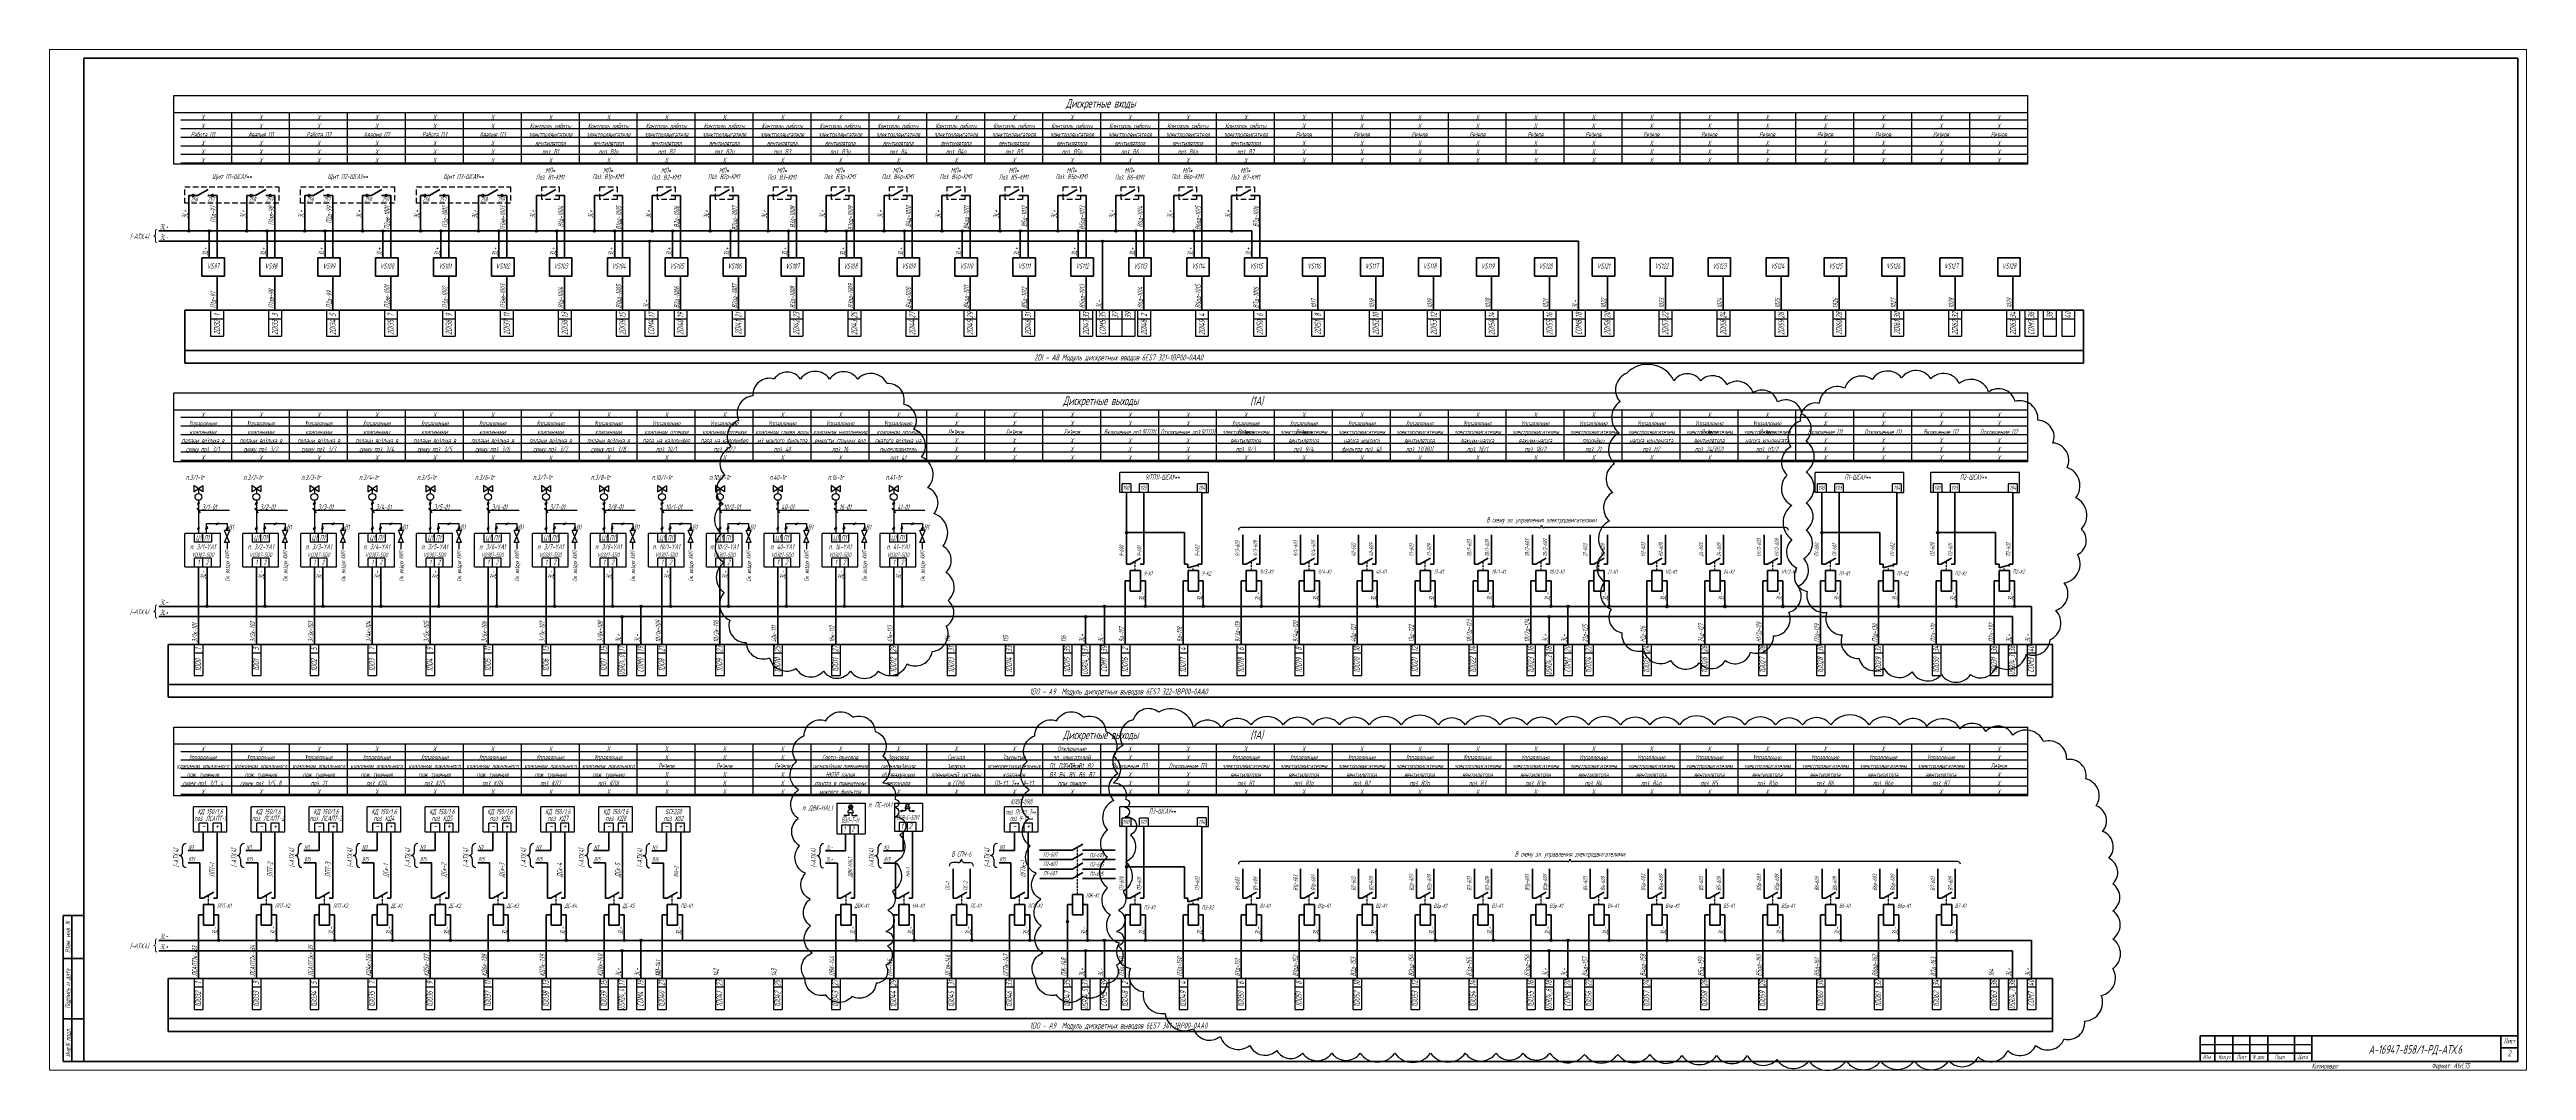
# Model space of a CAD drawing. Header units: millimetres. Extents: x -680 to 9204, y -4430 to 7779.
# Drawn here: x 3193 to 4635, y 640 to 1234 of the extents above; entities that cross this region are included whole.
import ezdxf
from ezdxf.enums import TextEntityAlignment as Align

# ---------------------------------------------------------------- set-up
doc = ezdxf.new("R2010")
doc.units = ezdxf.units.MM
doc.linetypes.add('HIDDEN', pattern=[9.525, 6.35, -3.175])
doc.linetypes.add('невидимая2', pattern=[4.7625, 3.175, -1.5875])
doc.layers.get('Defpoints').update_dxf_attribs({"color": 33})
for name, color, linetype, lineweight in [('text', 41, 'Continuous', 20), ('Обводка', 6, 'Continuous', 25), ('Текст_КИП', 2, 'Continuous', 25), ('Толст.рамка', 7, 'Continuous', 60), ('Тонк.рамка', 10, 'Continuous', 20), ('Тонкая', 5, 'Continuous', 20)]:
    doc.layers.add(name, color=color, linetype=linetype, lineweight=lineweight)
doc.layers.add('ТЕКСТ', color=2, linetype='Continuous')
doc.layers.add('Текст.', color=51, linetype='Continuous')
doc.styles.add('Simplex', font='simplex.shx', dxfattribs={"width": 0.7, "oblique": 15})

# ---------------------------------------------------------------- blocks, each defined once
blk = doc.blocks.new('В1')
for p, q in [((7, -1.5), (0, 1.5)), ((0, 1.5), (0, -1.5)), ((7, 1.4), (0, -1.5)), ((7, 1.4), (7, -1.5))]:
    blk.add_line(p, q)

msp = doc.modelspace()

# ---------------------------------------------------------------- hatches: boundary and pattern name
h = msp.add_hatch(color=256)
edge = h.paths.add_edge_path()
edge.add_arc((3273.971, 1128.842), 0.664, 0, 360)
h = msp.add_hatch(color=256)
edge = h.paths.add_edge_path()
edge.add_arc((3285.821, 1128.842), 0.664, 0, 360)
h = msp.add_hatch(color=256)
edge = h.paths.add_edge_path()
edge.add_arc((3307.693, 1128.842), 0.664, 0, 360)
h = msp.add_hatch(color=256)
edge = h.paths.add_edge_path()
edge.add_arc((3319.543, 1128.842), 0.664, 0, 360)
h = msp.add_hatch(color=256)
edge = h.paths.add_edge_path()
edge.add_arc((3341.415, 1128.842), 0.664, 0, 360)
h = msp.add_hatch(color=256)
edge = h.paths.add_edge_path()
edge.add_arc((3353.265, 1128.842), 0.664, 0, 360)
h = msp.add_hatch(color=256)
edge = h.paths.add_edge_path()
edge.add_arc((3375.137, 1128.842), 0.664, 0, 360)
h = msp.add_hatch(color=256)
edge = h.paths.add_edge_path()
edge.add_arc((3386.988, 1128.842), 0.664, 0, 360)
h = msp.add_hatch(color=256)
edge = h.paths.add_edge_path()
edge.add_arc((3408.859, 1128.842), 0.664, 0, 360)
h = msp.add_hatch(color=256)
edge = h.paths.add_edge_path()
edge.add_arc((3420.71, 1128.842), 0.664, 0, 360)
h = msp.add_hatch(color=256)
edge = h.paths.add_edge_path()
edge.add_arc((3442.582, 1128.842), 0.664, 0, 360)
h = msp.add_hatch(color=256)
edge = h.paths.add_edge_path()
edge.add_arc((3454.432, 1128.842), 0.664, 0, 360)
h = msp.add_hatch(color=256)
edge = h.paths.add_edge_path()
edge.add_arc((3476.304, 1128.842), 0.664, 0, 360)
h = msp.add_hatch(color=256)
edge = h.paths.add_edge_path()
edge.add_arc((3488.154, 1128.842), 0.664, 0, 360)
h = msp.add_hatch(color=256)
edge = h.paths.add_edge_path()
edge.add_arc((3510.026, 1128.842), 0.664, 0, 360)
h = msp.add_hatch(color=256)
edge = h.paths.add_edge_path()
edge.add_arc((3521.877, 1128.842), 0.664, 0, 360)
h = msp.add_hatch(color=256)
edge = h.paths.add_edge_path()
edge.add_arc((3543.748, 1128.842), 0.664, 0, 360)
h = msp.add_hatch(color=256)
edge = h.paths.add_edge_path()
edge.add_arc((3555.599, 1128.842), 0.664, 0, 360)
h = msp.add_hatch(color=256)
edge = h.paths.add_edge_path()
edge.add_arc((3577.471, 1128.842), 0.664, 0, 360)
h = msp.add_hatch(color=256)
edge = h.paths.add_edge_path()
edge.add_arc((3589.321, 1128.842), 0.664, 0, 360)
h = msp.add_hatch(color=256)
edge = h.paths.add_edge_path()
edge.add_arc((3611.193, 1128.842), 0.664, 0, 360)
h = msp.add_hatch(color=256)
edge = h.paths.add_edge_path()
edge.add_arc((3623.043, 1128.842), 0.664, 0, 360)
h = msp.add_hatch(color=256)
edge = h.paths.add_edge_path()
edge.add_arc((3644.915, 1128.842), 0.664, 0, 360)
h = msp.add_hatch(color=256)
edge = h.paths.add_edge_path()
edge.add_arc((3656.766, 1128.842), 0.664, 0, 360)
h = msp.add_hatch(color=256)
edge = h.paths.add_edge_path()
edge.add_arc((3678.637, 1128.842), 0.664, 0, 360)
h = msp.add_hatch(color=256)
edge = h.paths.add_edge_path()
edge.add_arc((3690.488, 1128.842), 0.664, 0, 360)
h = msp.add_hatch(color=256)
edge = h.paths.add_edge_path()
edge.add_arc((3712.36, 1128.842), 0.664, 0, 360)
h = msp.add_hatch(color=256)
edge = h.paths.add_edge_path()
edge.add_arc((3724.21, 1128.842), 0.664, 0, 360)
h = msp.add_hatch(color=256)
edge = h.paths.add_edge_path()
edge.add_arc((3746.082, 1128.842), 0.664, 0, 360)
h = msp.add_hatch(color=256)
edge = h.paths.add_edge_path()
edge.add_arc((3757.932, 1128.842), 0.664, 0, 360)
h = msp.add_hatch(color=256)
edge = h.paths.add_edge_path()
edge.add_arc((3779.804, 1128.842), 0.664, 0, 360)
h = msp.add_hatch(color=256)
edge = h.paths.add_edge_path()
edge.add_arc((3791.654, 1128.842), 0.664, 0, 360)
h = msp.add_hatch(color=256)
edge = h.paths.add_edge_path()
edge.add_arc((3813.526, 1128.842), 0.664, 0, 360)
h = msp.add_hatch(color=256)
edge = h.paths.add_edge_path()
edge.add_arc((3825.377, 1128.842), 0.664, 0, 360)
h = msp.add_hatch(color=256)
edge = h.paths.add_edge_path()
edge.add_arc((3847.248, 1128.842), 0.664, 0, 360)
h = msp.add_hatch(color=256)
edge = h.paths.add_edge_path()
edge.add_arc((3859.099, 1128.842), 0.664, 0, 360)
h = msp.add_hatch(color=256)
edge = h.paths.add_edge_path()
edge.add_arc((3880.971, 1128.842), 0.664, 0, 360)
h = msp.add_hatch(color=256)
edge = h.paths.add_edge_path()
edge.add_arc((3542.209, 1122.872), 0.664, 0, 360)
h = msp.add_hatch(color=256)
edge = h.paths.add_edge_path()
edge.add_arc((3805.883, 1122.872), 0.664, 0, 360)
h = msp.add_hatch(color=256)
edge = h.paths.add_edge_path()
edge.add_arc((3819.839, 953.251), 0.633, 0, 360)
h = msp.add_hatch(color=256)
edge = h.paths.add_edge_path()
edge.add_arc((4224.505, 953.251), 0.633, 0, 360)
h = msp.add_hatch(color=256)
edge = h.paths.add_edge_path()
edge.add_arc((4291.95, 953.251), 0.633, 0, 360)
h = msp.add_hatch(color=256)
edge = h.paths.add_edge_path()
edge.add_arc((3284.592, 910.329), 0.664, 0, 360)
h = msp.add_hatch(color=256)
edge = h.paths.add_edge_path()
edge.add_arc((3284.592, 910.329), 0.664, 0, 360)
h = msp.add_hatch(color=256)
edge = h.paths.add_edge_path()
edge.add_arc((3318.315, 910.329), 0.664, 0, 360)
h = msp.add_hatch(color=256)
edge = h.paths.add_edge_path()
edge.add_arc((3318.315, 910.329), 0.664, 0, 360)
h = msp.add_hatch(color=256)
edge = h.paths.add_edge_path()
edge.add_arc((3352.037, 910.329), 0.664, 0, 360)
h = msp.add_hatch(color=256)
edge = h.paths.add_edge_path()
edge.add_arc((3352.037, 910.329), 0.664, 0, 360)
h = msp.add_hatch(color=256)
edge = h.paths.add_edge_path()
edge.add_arc((3385.759, 910.329), 0.664, 0, 360)
h = msp.add_hatch(color=256)
edge = h.paths.add_edge_path()
edge.add_arc((3385.759, 910.329), 0.664, 0, 360)
h = msp.add_hatch(color=256)
edge = h.paths.add_edge_path()
edge.add_arc((3419.481, 910.329), 0.664, 0, 360)
h = msp.add_hatch(color=256)
edge = h.paths.add_edge_path()
edge.add_arc((3419.481, 910.329), 0.664, 0, 360)
h = msp.add_hatch(color=256)
edge = h.paths.add_edge_path()
edge.add_arc((3453.204, 910.329), 0.664, 0, 360)
h = msp.add_hatch(color=256)
edge = h.paths.add_edge_path()
edge.add_arc((3453.204, 910.329), 0.664, 0, 360)
h = msp.add_hatch(color=256)
edge = h.paths.add_edge_path()
edge.add_arc((3486.926, 910.329), 0.664, 0, 360)
h = msp.add_hatch(color=256)
edge = h.paths.add_edge_path()
edge.add_arc((3486.926, 910.329), 0.664, 0, 360)
h = msp.add_hatch(color=256)
edge = h.paths.add_edge_path()
edge.add_arc((3520.648, 910.329), 0.664, 0, 360)
h = msp.add_hatch(color=256)
edge = h.paths.add_edge_path()
edge.add_arc((3520.648, 910.329), 0.664, 0, 360)
h = msp.add_hatch(color=256)
edge = h.paths.add_edge_path()
edge.add_arc((3537.146, 910.329), 0.664, 0, 360)
h = msp.add_hatch(color=256)
edge = h.paths.add_edge_path()
edge.add_arc((3554.37, 910.329), 0.664, 0, 360)
h = msp.add_hatch(color=256)
edge = h.paths.add_edge_path()
edge.add_arc((3554.37, 910.329), 0.664, 0, 360)
h = msp.add_hatch(color=256)
edge = h.paths.add_edge_path()
edge.add_arc((3588.092, 910.329), 0.664, 0, 360)
h = msp.add_hatch(color=256)
edge = h.paths.add_edge_path()
edge.add_arc((3588.092, 910.329), 0.664, 0, 360)
h = msp.add_hatch(color=256)
edge = h.paths.add_edge_path()
edge.add_arc((3621.815, 910.329), 0.664, 0, 360)
h = msp.add_hatch(color=256)
edge = h.paths.add_edge_path()
edge.add_arc((3621.815, 910.329), 0.664, 0, 360)
h = msp.add_hatch(color=256)
edge = h.paths.add_edge_path()
edge.add_arc((3655.537, 910.329), 0.664, 0, 360)
h = msp.add_hatch(color=256)
edge = h.paths.add_edge_path()
edge.add_arc((3655.537, 910.329), 0.664, 0, 360)
h = msp.add_hatch(color=256)
edge = h.paths.add_edge_path()
edge.add_arc((3689.259, 910.329), 0.664, 0, 360)
h = msp.add_hatch(color=256)
edge = h.paths.add_edge_path()
edge.add_arc((3689.259, 910.329), 0.664, 0, 360)
h = msp.add_hatch(color=256)
edge = h.paths.add_edge_path()
edge.add_arc((3806.924, 910.329), 0.664, 0, 360)
h = msp.add_hatch(color=256)
edge = h.paths.add_edge_path()
edge.add_arc((3830.755, 910.329), 0.664, 0, 360)
h = msp.add_hatch(color=256)
edge = h.paths.add_edge_path()
edge.add_arc((3864.477, 910.329), 0.664, 0, 360)
h = msp.add_hatch(color=256)
edge = h.paths.add_edge_path()
edge.add_arc((3965.776, 910.329), 0.664, 0, 360)
h = msp.add_hatch(color=256)
edge = h.paths.add_edge_path()
edge.add_arc((4033.22, 910.329), 0.664, 0, 360)
h = msp.add_hatch(color=256)
edge = h.paths.add_edge_path()
edge.add_arc((4066.942, 910.329), 0.664, 0, 360)
h = msp.add_hatch(color=256)
edge = h.paths.add_edge_path()
edge.add_arc((4076.701, 910.329), 0.664, 0, 360)
h = msp.add_hatch(color=256)
edge = h.paths.add_edge_path()
edge.add_arc((4100.665, 910.329), 0.664, 0, 360)
at = {"lineweight": 40}
h = msp.add_hatch(color=256, dxfattribs=at)
edge = h.paths.add_edge_path()
edge.add_arc((4134.387, 910.329), 0.664, 0, 360)
h = msp.add_hatch(color=256)
edge = h.paths.add_edge_path()
edge.add_arc((4235.421, 910.329), 0.664, 0, 360)
h = msp.add_hatch(color=256)
edge = h.paths.add_edge_path()
edge.add_arc((4269.144, 910.329), 0.664, 0, 360)
h = msp.add_hatch(color=256)
edge = h.paths.add_edge_path()
edge.add_arc((4302.866, 910.329), 0.664, 0, 360)
h = msp.add_hatch(color=256)
edge = h.paths.add_edge_path()
edge.add_arc((4336.588, 910.329), 0.664, 0, 360)
h = msp.add_hatch(color=256)
edge = h.paths.add_edge_path()
edge.add_arc((3526.175, 904.359), 0.664, 0, 360)
h = msp.add_hatch(color=256)
edge = h.paths.add_edge_path()
edge.add_arc((3795.953, 904.359), 0.664, 0, 360)
h = msp.add_hatch(color=256)
edge = h.paths.add_edge_path()
edge.add_arc((4065.731, 904.359), 0.664, 0, 360)
h = msp.add_hatch(color=256)
edge = h.paths.add_edge_path()
edge.add_arc((3819.839, 758.838), 0.633, 0, 360)
h = msp.add_hatch(color=256)
edge = h.paths.add_edge_path()
edge.add_arc((3291.331, 715.917), 0.664, 0, 360)
h = msp.add_hatch(color=256)
edge = h.paths.add_edge_path()
edge.add_arc((3325.053, 715.917), 0.664, 0, 360)
h = msp.add_hatch(color=256)
edge = h.paths.add_edge_path()
edge.add_arc((3358.776, 715.917), 0.664, 0, 360)
h = msp.add_hatch(color=256)
edge = h.paths.add_edge_path()
edge.add_arc((3392.498, 715.917), 0.664, 0, 360)
h = msp.add_hatch(color=256)
edge = h.paths.add_edge_path()
edge.add_arc((3426.22, 715.917), 0.664, 0, 360)
h = msp.add_hatch(color=256)
edge = h.paths.add_edge_path()
edge.add_arc((3459.942, 715.917), 0.664, 0, 360)
h = msp.add_hatch(color=256)
edge = h.paths.add_edge_path()
edge.add_arc((3493.664, 715.917), 0.664, 0, 360)
h = msp.add_hatch(color=256)
edge = h.paths.add_edge_path()
edge.add_arc((3526.175, 709.947), 0.664, 0, 360)
h = msp.add_hatch(color=256)
edge = h.paths.add_edge_path()
edge.add_arc((3527.387, 715.917), 0.664, 0, 360)
h = msp.add_hatch(color=256)
edge = h.paths.add_edge_path()
edge.add_arc((3537.146, 715.917), 0.664, 0, 360)
h = msp.add_hatch(color=256)
edge = h.paths.add_edge_path()
edge.add_arc((3662.419, 715.917), 0.664, 0, 360)
h = msp.add_hatch(color=256)
edge = h.paths.add_edge_path()
edge.add_arc((3696.141, 715.917), 0.664, 0, 360)
h = msp.add_hatch(color=256)
edge = h.paths.add_edge_path()
edge.add_arc((3729.72, 715.917), 0.664, 0, 360)
h = msp.add_hatch(color=256)
edge = h.paths.add_edge_path()
edge.add_arc((3763.442, 715.917), 0.664, 0, 360)
h = msp.add_hatch(color=256)
edge = h.paths.add_edge_path()
edge.add_arc((3795.953, 709.947), 0.664, 0, 360)
h = msp.add_hatch(color=256)
edge = h.paths.add_edge_path()
edge.add_arc((3806.924, 715.917), 0.664, 0, 360)
h = msp.add_hatch(color=256)
edge = h.paths.add_edge_path()
edge.add_arc((3830.755, 715.917), 0.664, 0, 360)
h = msp.add_hatch(color=256)
edge = h.paths.add_edge_path()
edge.add_arc((3864.477, 715.917), 0.664, 0, 360)
h = msp.add_hatch(color=256)
edge = h.paths.add_edge_path()
edge.add_arc((3898.331, 715.917), 0.664, 0, 360)
h = msp.add_hatch(color=256)
edge = h.paths.add_edge_path()
edge.add_arc((3932.053, 715.917), 0.664, 0, 360)
h = msp.add_hatch(color=256)
edge = h.paths.add_edge_path()
edge.add_arc((3965.776, 715.917), 0.664, 0, 360)
h = msp.add_hatch(color=256)
edge = h.paths.add_edge_path()
edge.add_arc((3999.498, 715.917), 0.664, 0, 360)
h = msp.add_hatch(color=256)
edge = h.paths.add_edge_path()
edge.add_arc((4033.22, 715.917), 0.664, 0, 360)
h = msp.add_hatch(color=256)
edge = h.paths.add_edge_path()
edge.add_arc((4065.731, 709.947), 0.664, 0, 360)
h = msp.add_hatch(color=256)
edge = h.paths.add_edge_path()
edge.add_arc((4066.942, 715.917), 0.664, 0, 360)
h = msp.add_hatch(color=256)
edge = h.paths.add_edge_path()
edge.add_arc((4076.701, 715.917), 0.664, 0, 360)
h = msp.add_hatch(color=256)
edge = h.paths.add_edge_path()
edge.add_arc((4100.665, 715.917), 0.664, 0, 360)
h = msp.add_hatch(color=256)
edge = h.paths.add_edge_path()
edge.add_arc((4134.387, 715.917), 0.664, 0, 360)
h = msp.add_hatch(color=256)
edge = h.paths.add_edge_path()
edge.add_arc((4168.109, 715.917), 0.664, 0, 360)
h = msp.add_hatch(color=256)
edge = h.paths.add_edge_path()
edge.add_arc((4201.831, 715.917), 0.664, 0, 360)
h = msp.add_hatch(color=256)
edge = h.paths.add_edge_path()
edge.add_arc((4235.553, 715.917), 0.664, 0, 360)
h = msp.add_hatch(color=256)
edge = h.paths.add_edge_path()
edge.add_arc((4269.276, 715.917), 0.664, 0, 360)
h = msp.add_hatch(color=256)
edge = h.paths.add_edge_path()
edge.add_arc((4302.998, 715.917), 0.664, 0, 360)
at = {"layer": 'Defpoints'}
h = msp.add_hatch(color=256, dxfattribs=at)
edge = h.paths.add_edge_path()
edge.add_arc((3898.331, 910.329), 0.664, 0, 360)
h = msp.add_hatch(color=256, dxfattribs=at)
edge = h.paths.add_edge_path()
edge.add_arc((3932.053, 910.329), 0.664, 0, 360)
h = msp.add_hatch(color=256, dxfattribs=at)
edge = h.paths.add_edge_path()
edge.add_arc((3999.498, 910.329), 0.664, 0, 360)
at = {"layer": 'Defpoints', "lineweight": 40}
h = msp.add_hatch(color=256, dxfattribs=at)
edge = h.paths.add_edge_path()
edge.add_arc((4168.109, 910.329), 0.664, 0, 360)
h = msp.add_hatch(color=256, dxfattribs=at)
edge = h.paths.add_edge_path()
edge.add_arc((4201.831, 910.329), 0.664, 0, 360)
at = {"layer": 'Defpoints'}
h = msp.add_hatch(color=256, dxfattribs=at)
edge = h.paths.add_edge_path()
edge.add_arc((3785.426, 726.85), 0.664, 0, 360)
h = msp.add_hatch(color=256, dxfattribs=at)
edge = h.paths.add_edge_path()
edge.add_arc((3797.164, 715.917), 0.664, 0, 360)

# ---------------------------------------------------------------- linework, layer by layer
at = {"lineweight": 40}
for p, q in [((3273.971, 1149.503), (3273.971, 1128.842)), ((3275.971, 1149.503), (3273.971, 1149.503)), ((3279.117, 1149.503), (3277.117, 1149.503)), ((3279.117, 1149.503), (3285.179, 1153.003)), ((3287.117, 1149.503), (3284.994, 1149.503)), ((3290.386, 1149.503), (3288.263, 1149.503)), ((3290.386, 1149.503), (3290.386, 1113.148)), ((3307.693, 1149.503), (3307.693, 1128.842)), ((3309.693, 1149.503), (3307.693, 1149.503)), ((3312.839, 1149.503), (3310.839, 1149.503)), ((3312.839, 1149.503), (3318.901, 1153.003)), ((3320.839, 1149.503), (3318.716, 1149.503)), ((3324.108, 1149.503), (3321.986, 1149.503)), ((3324.108, 1149.503), (3324.108, 1113.148)), ((3341.415, 1149.503), (3341.415, 1128.842)), ((3343.415, 1149.503), (3341.415, 1149.503)), ((3346.561, 1149.503), (3344.561, 1149.503)), ((3346.561, 1149.503), (3352.624, 1153.003)), ((3354.561, 1149.503), (3352.439, 1149.503)), ((3357.831, 1149.503), (3355.708, 1149.503)), ((3357.831, 1149.503), (3357.831, 1113.148)), ((3375.137, 1149.503), (3375.137, 1128.842)), ((3377.137, 1149.503), (3375.137, 1149.503)), ((3380.284, 1149.503), (3378.284, 1149.503)), ((3380.284, 1149.503), (3386.346, 1153.003)), ((3388.284, 1149.503), (3386.161, 1149.503)), ((3391.553, 1149.503), (3389.43, 1149.503)), ((3391.553, 1149.503), (3391.553, 1113.148)), ((3408.859, 1149.503), (3408.859, 1128.842)), ((3410.859, 1149.503), (3408.859, 1149.503)), ((3414.006, 1149.503), (3412.006, 1149.503)), ((3414.006, 1149.503), (3420.068, 1153.003)), ((3422.006, 1149.503), (3419.883, 1149.503)), ((3425.275, 1149.503), (3423.152, 1149.503)), ((3425.275, 1149.503), (3425.275, 1113.148)), ((3442.582, 1149.503), (3442.582, 1128.842)), ((3444.582, 1149.503), (3442.582, 1149.503)), ((3447.728, 1149.503), (3445.728, 1149.503)), ((3447.728, 1149.503), (3453.79, 1153.003)), ((3455.728, 1149.503), (3453.605, 1149.503)), ((3458.997, 1149.503), (3456.874, 1149.503)), ((3458.997, 1149.503), (3458.997, 1113.148)), ((3476.304, 1149.503), (3476.304, 1128.842)), ((3481.45, 1149.503), (3476.304, 1149.503)), ((3481.45, 1149.503), (3487.513, 1153.003)), ((3492.72, 1149.503), (3487.327, 1149.503)), ((3492.72, 1149.503), (3492.72, 1113.148)), ((3510.026, 1149.503), (3510.026, 1128.842)), ((3515.173, 1149.503), (3510.026, 1149.503)), ((3515.173, 1149.503), (3521.235, 1153.003)), ((3526.442, 1149.503), (3521.05, 1149.503)), ((3526.442, 1149.503), (3526.442, 1113.148)), ((3543.748, 1149.503), (3543.748, 1128.842)), ((3548.895, 1149.503), (3543.748, 1149.503)), ((3548.895, 1149.503), (3554.957, 1153.003)), ((3560.164, 1149.503), (3554.772, 1149.503)), ((3560.164, 1149.503), (3560.164, 1113.148)), ((3577.471, 1149.503), (3577.471, 1128.842)), ((3582.617, 1149.503), (3577.471, 1149.503)), ((3582.617, 1149.503), (3588.679, 1153.003)), ((3593.886, 1149.503), (3588.494, 1149.503)), ((3593.886, 1149.503), (3593.886, 1113.148)), ((3611.193, 1149.503), (3611.193, 1128.842)), ((3616.339, 1149.503), (3611.193, 1149.503)), ((3616.339, 1149.503), (3622.401, 1153.003)), ((3627.609, 1149.503), (3622.216, 1149.503)), ((3627.609, 1149.503), (3627.609, 1113.148)), ((3644.915, 1149.503), (3644.915, 1128.842)), ((3650.061, 1149.503), (3644.915, 1149.503)), ((3650.061, 1149.503), (3656.124, 1153.003)), ((3661.331, 1149.503), (3655.939, 1149.503)), ((3661.331, 1149.503), (3661.331, 1113.148)), ((3678.637, 1149.503), (3678.637, 1128.842)), ((3683.784, 1149.503), (3678.637, 1149.503)), ((3683.784, 1149.503), (3689.846, 1153.003)), ((3695.053, 1149.503), (3689.661, 1149.503)), ((3695.053, 1149.503), (3695.053, 1113.148)), ((3712.36, 1149.503), (3712.36, 1128.842)), ((3717.506, 1149.503), (3712.36, 1149.503)), ((3717.506, 1149.503), (3723.568, 1153.003)), ((3728.775, 1149.503), (3723.383, 1149.503)), ((3728.775, 1149.503), (3728.775, 1113.148)), ((3746.082, 1149.503), (3746.082, 1128.842)), ((3751.228, 1149.503), (3746.082, 1149.503)), ((3751.228, 1149.503), (3757.29, 1153.003)), ((3762.497, 1149.503), (3757.105, 1149.503)), ((3762.497, 1149.503), (3762.497, 1113.148)), ((3779.804, 1149.503), (3779.804, 1128.842)), ((3784.95, 1149.503), (3779.804, 1149.503)), ((3784.95, 1149.503), (3791.013, 1153.003)), ((3796.22, 1149.503), (3790.828, 1149.503)), ((3796.22, 1149.503), (3796.22, 1113.148)), ((3813.526, 1149.503), (3813.526, 1128.842)), ((3818.673, 1149.503), (3813.526, 1149.503)), ((3818.673, 1149.503), (3824.735, 1153.003)), ((3829.942, 1149.503), (3824.55, 1149.503)), ((3829.942, 1149.503), (3829.942, 1113.148)), ((3847.248, 1149.503), (3847.248, 1128.842)), ((3852.395, 1149.503), (3847.248, 1149.503)), ((3852.395, 1149.503), (3858.457, 1153.003)), ((3863.664, 1149.503), (3858.272, 1149.503)), ((3863.664, 1149.503), (3863.664, 1113.148)), ((3880.971, 1149.503), (3880.971, 1128.842)), ((3886.117, 1149.503), (3880.971, 1149.503)), ((3886.117, 1149.503), (3892.179, 1153.003)), ((3897.386, 1149.503), (3891.994, 1149.503)), ((3897.386, 1149.503), (3897.386, 1113.148)), ((3256.589, 1128.842), (3892.821, 1128.842)), ((3285.821, 1128.842), (3285.821, 1113.148)), ((3319.543, 1128.842), (3319.543, 1113.148)), ((3353.265, 1128.842), (3353.265, 1113.148)), ((3386.988, 1128.842), (3386.988, 1113.148)), ((3420.71, 1128.842), (3420.71, 1113.148)), ((3454.432, 1128.842), (3454.432, 1113.148)), ((3488.154, 1128.842), (3488.154, 1113.148)), ((3521.877, 1128.842), (3521.877, 1113.148)), ((3555.599, 1128.842), (3555.599, 1113.148)), ((3589.321, 1128.842), (3589.321, 1113.148)), ((3623.043, 1128.842), (3623.043, 1113.148)), ((3656.766, 1128.842), (3656.766, 1113.148)), ((3690.488, 1128.842), (3690.488, 1113.148)), ((3724.21, 1128.842), (3724.21, 1113.148)), ((3757.932, 1128.842), (3757.932, 1113.148)), ((3791.654, 1128.842), (3791.654, 1113.148)), ((3825.377, 1128.842), (3825.377, 1113.148)), ((3859.099, 1128.842), (3859.099, 1113.148)), ((3892.821, 1128.842), (3892.821, 1113.148)), ((3256.589, 1122.872), (4082.967, 1122.872)), ((3542.209, 1122.872), (3542.209, 1082.652)), ((3805.883, 1082.652), (3805.883, 1122.208)), ((4082.967, 1122.872), (4082.967, 1082.652)), ((3290.386, 1102.578), (3290.386, 1082.652)), ((3324.108, 1102.578), (3324.108, 1082.652)), ((3357.831, 1102.578), (3357.831, 1082.652)), ((3391.553, 1102.578), (3391.553, 1082.652)), ((3425.275, 1102.578), (3425.275, 1082.652)), ((3458.997, 1102.578), (3458.997, 1082.652)), ((3492.72, 1102.578), (3492.72, 1082.652)), ((3526.442, 1102.578), (3526.442, 1082.652)), ((3560.164, 1102.578), (3560.164, 1082.652)), ((3593.886, 1102.578), (3593.886, 1082.652)), ((3627.609, 1102.578), (3627.609, 1082.652)), ((3661.331, 1102.578), (3661.331, 1082.652)), ((3695.053, 1102.578), (3695.053, 1082.652)), ((3728.775, 1102.578), (3728.775, 1082.652)), ((3762.497, 1102.578), (3762.497, 1082.652)), ((3796.22, 1102.578), (3796.22, 1082.652)), ((3829.942, 1102.578), (3829.942, 1082.652)), ((3863.664, 1102.578), (3863.664, 1082.652)), ((3897.386, 1102.578), (3897.386, 1082.652)), ((3931.109, 1102.578), (3931.109, 1082.652)), ((3964.831, 1102.578), (3964.831, 1082.652)), ((3998.553, 1102.578), (3998.553, 1082.652)), ((4032.275, 1102.578), (4032.275, 1082.652)), ((4065.997, 1102.578), (4065.997, 1082.652)), ((4099.72, 1102.578), (4099.72, 1082.652)), ((4133.442, 1102.578), (4133.442, 1082.652)), ((4167.164, 1102.578), (4167.164, 1082.652)), ((4200.886, 1102.578), (4200.886, 1082.652)), ((4234.609, 1102.578), (4234.609, 1082.652)), ((4268.331, 1102.578), (4268.331, 1082.652)), ((4268.331, 1102.578), (4268.331, 1082.652)), ((4302.053, 1102.578), (4302.053, 1082.652)), ((4335.775, 1102.578), (4335.775, 1082.652)), ((3271.582, 1082.652), (3271.582, 1051.848)), ((3271.582, 1082.652), (4376.889, 1082.652)), ((4376.889, 1082.652), (4376.889, 1051.848)), ((3271.582, 1059.341), (4376.889, 1059.341)), ((3271.582, 1051.848), (4376.889, 1051.848)), ((4123.471, 934.9), (4123.471, 951.914)), ((4133.471, 934.9), (4133.471, 951.929)), ((4125.471, 934.9), (4131.533, 938.4)), ((3279.592, 888.24), (3279.592, 933.328)), ((3284.592, 910.329), (3284.592, 933.328)), ((3313.315, 888.24), (3313.315, 933.328)), ((3318.315, 910.329), (3318.315, 933.328)), ((3347.037, 888.24), (3347.037, 933.328)), ((3352.037, 910.329), (3352.037, 933.328)), ((3380.759, 888.24), (3380.759, 933.328)), ((3385.759, 910.329), (3385.759, 933.328)), ((3414.481, 888.24), (3414.481, 933.328)), ((3419.481, 910.329), (3419.481, 933.328)), ((3448.204, 888.24), (3448.204, 933.328)), ((3453.204, 910.329), (3453.204, 933.328)), ((3481.926, 888.24), (3481.926, 933.328)), ((3486.926, 910.329), (3486.926, 933.328)), ((3515.648, 888.24), (3515.648, 933.328)), ((3520.648, 910.329), (3520.648, 933.328)), ((3549.37, 888.24), (3549.37, 933.328)), ((3554.37, 910.329), (3554.37, 933.328)), ((3583.092, 888.24), (3583.092, 933.328)), ((3588.092, 910.329), (3588.092, 933.328)), ((3616.815, 888.24), (3616.815, 933.328)), ((3621.815, 910.329), (3621.815, 933.328)), ((3650.537, 888.24), (3650.537, 933.328)), ((3655.537, 910.329), (3655.537, 933.328)), ((3684.259, 888.24), (3684.259, 933.328)), ((3689.259, 910.329), (3689.259, 933.328)), ((3819.016, 888.24), (3819.016, 925.166)), ((3830.755, 925.166), (3830.755, 910.329)), ((3852.738, 888.24), (3852.738, 925.166)), ((3864.477, 925.166), (3864.477, 910.329)), ((3954.037, 888.24), (3954.037, 925.166)), ((3965.776, 925.166), (3965.776, 910.329)), ((4021.481, 888.24), (4021.481, 925.166)), ((4033.22, 925.166), (4033.22, 910.329)), ((4055.204, 888.24), (4055.204, 925.166)), ((4066.942, 925.166), (4066.942, 910.329)), ((4088.926, 888.24), (4088.926, 925.166)), ((4100.665, 925.166), (4100.665, 910.329)), ((4122.648, 888.24), (4122.648, 925.166)), ((4125.471, 934.9), (4123.471, 934.9)), ((4133.471, 934.9), (4131.348, 934.9)), ((4134.387, 925.166), (4134.387, 910.329)), ((4223.683, 888.24), (4223.683, 925.166)), ((4235.421, 925.166), (4235.421, 910.329)), ((4257.405, 888.24), (4257.405, 925.166)), ((4269.144, 925.166), (4269.144, 910.329)), ((4291.127, 888.24), (4291.127, 925.166)), ((4302.866, 925.166), (4302.866, 910.329)), ((4324.849, 888.24), (4324.849, 925.166)), ((4336.588, 925.166), (4336.588, 910.329)), ((3256.589, 910.329), (4346.479, 910.329)), ((3537.146, 888.24), (3537.146, 910.329)), ((3806.924, 888.24), (3806.924, 910.329)), ((4076.701, 888.24), (4076.701, 910.329)), ((4346.479, 888.24), (4346.479, 910.329)), ((3256.589, 904.359), (4335.509, 904.359)), ((3526.175, 888.24), (3526.175, 904.359)), ((3795.953, 888.24), (3795.953, 904.359)), ((4065.731, 888.24), (4065.731, 904.359)), ((4335.509, 888.24), (4335.509, 904.359)), ((3261.966, 888.24), (3261.966, 857.435)), ((3261.966, 888.24), (4358.728, 888.24)), ((4358.728, 888.24), (4358.728, 857.435)), ((3261.966, 864.929), (4358.728, 864.929)), ((3261.966, 857.435), (4358.728, 857.435)), ((3282.415, 768.233), (3282.415, 779.131)), ((3316.137, 768.233), (3316.137, 779.131)), ((3349.859, 768.233), (3349.859, 779.131)), ((3383.582, 768.233), (3383.582, 779.131)), ((3417.304, 768.233), (3417.304, 779.131)), ((3451.026, 768.233), (3451.026, 779.131)), ((3484.748, 768.233), (3484.748, 779.131)), ((3518.471, 768.233), (3518.471, 779.131)), ((3754.526, 768.233), (3754.526, 779.131)), ((3279.592, 693.828), (3279.592, 730.753)), ((3291.331, 730.753), (3291.331, 715.917)), ((3313.315, 693.828), (3313.315, 730.753)), ((3325.053, 730.753), (3325.053, 715.917)), ((3347.037, 693.828), (3347.037, 730.753)), ((3358.776, 730.753), (3358.776, 715.917)), ((3380.759, 693.828), (3380.759, 730.753)), ((3392.498, 730.753), (3392.498, 715.917)), ((3414.481, 693.828), (3414.481, 730.753)), ((3426.22, 730.753), (3426.22, 715.917)), ((3448.204, 693.828), (3448.204, 730.753)), ((3459.942, 730.753), (3459.942, 715.917)), ((3481.926, 693.828), (3481.926, 730.753)), ((3493.664, 730.753), (3493.664, 715.917)), ((3515.648, 693.828), (3515.648, 730.753)), ((3527.387, 730.753), (3527.387, 715.917)), ((3549.513, 693.828), (3549.513, 730.753)), ((3561.252, 730.753), (3561.252, 715.917)), ((3650.68, 693.828), (3650.68, 730.753)), ((3662.419, 730.753), (3662.419, 715.917)), ((3684.402, 693.828), (3684.402, 730.753)), ((3696.141, 730.753), (3696.141, 715.917)), ((3717.981, 693.828), (3717.981, 730.753)), ((3729.72, 730.753), (3729.72, 715.917)), ((3751.704, 693.828), (3751.704, 730.753)), ((3763.442, 730.753), (3763.442, 715.917)), ((3819.016, 693.828), (3819.016, 730.753)), ((3830.755, 730.753), (3830.755, 715.917)), ((3852.738, 693.828), (3852.738, 730.753)), ((3864.477, 730.753), (3864.477, 715.917)), ((3886.592, 693.828), (3886.592, 730.753)), ((3898.331, 730.753), (3898.331, 715.917)), ((3920.315, 693.828), (3920.315, 730.753)), ((3932.053, 730.753), (3932.053, 715.917)), ((3954.037, 693.828), (3954.037, 730.753)), ((3965.776, 730.753), (3965.776, 715.917)), ((3987.759, 693.828), (3987.759, 730.753)), ((3999.498, 730.753), (3999.498, 715.917)), ((4021.481, 693.828), (4021.481, 730.753)), ((4033.22, 730.753), (4033.22, 715.917)), ((4055.204, 693.828), (4055.204, 730.753)), ((4066.942, 730.753), (4066.942, 715.917)), ((4088.926, 693.828), (4088.926, 730.753)), ((4100.665, 730.753), (4100.665, 715.917)), ((4122.648, 693.828), (4122.648, 730.753)), ((4134.387, 730.753), (4134.387, 715.917)), ((4156.37, 693.828), (4156.37, 730.753)), ((4168.109, 730.753), (4168.109, 715.917)), ((4190.093, 693.828), (4190.093, 730.753)), ((4201.831, 730.753), (4201.831, 715.917)), ((4223.815, 693.828), (4223.815, 730.753)), ((4235.553, 730.753), (4235.553, 715.917)), ((4257.537, 693.828), (4257.537, 730.753)), ((4269.276, 730.753), (4269.276, 715.917)), ((4291.259, 693.828), (4291.259, 730.753)), ((4302.998, 730.753), (4302.998, 715.917)), ((3256.589, 715.917), (4346.479, 715.917)), ((3256.589, 709.947), (4335.509, 709.947)), ((3526.175, 693.828), (3526.175, 709.947)), ((3537.146, 693.828), (3537.146, 715.917)), ((3795.953, 693.828), (3795.953, 709.947)), ((3806.924, 693.828), (3806.924, 715.917)), ((4065.731, 693.828), (4065.731, 709.947)), ((4076.701, 693.828), (4076.701, 715.917)), ((4335.509, 693.828), (4335.509, 709.947)), ((4346.479, 693.828), (4346.479, 715.917)), ((3261.966, 693.828), (3261.966, 663.023)), ((3261.966, 693.828), (4358.728, 693.828)), ((4358.728, 693.828), (4358.728, 663.023)), ((3261.966, 670.516), (4358.728, 670.516)), ((3261.966, 663.023), (4358.728, 663.023))]:
    msp.add_line(p, q, dxfattribs=at)
at = {"lineweight": 30}
for p, q in [((3286.652, 1082.652), (3286.652, 1067.506)), ((3294.121, 1082.652), (3294.121, 1067.506)), ((3320.374, 1082.652), (3320.374, 1067.506)), ((3327.843, 1082.652), (3327.843, 1067.506)), ((3354.096, 1082.652), (3354.096, 1067.506)), ((3361.565, 1082.652), (3361.565, 1067.506)), ((3387.818, 1082.652), (3387.818, 1067.506)), ((3395.287, 1082.652), (3395.287, 1067.506)), ((3421.541, 1082.652), (3421.541, 1067.506)), ((3429.01, 1082.652), (3429.01, 1067.506)), ((3455.263, 1082.652), (3455.263, 1067.506)), ((3462.732, 1082.652), (3462.732, 1067.506)), ((3488.985, 1082.652), (3488.985, 1067.506)), ((3496.454, 1082.652), (3496.454, 1067.506)), ((3522.707, 1082.652), (3522.707, 1067.506)), ((3530.176, 1082.652), (3530.176, 1067.506)), ((3539.454, 1082.652), (3539.454, 1067.506)), ((3546.923, 1082.652), (3546.923, 1067.506)), ((3556.429, 1082.652), (3556.429, 1067.506)), ((3563.899, 1082.652), (3563.899, 1067.506)), ((3590.152, 1082.652), (3590.152, 1067.506)), ((3597.621, 1082.652), (3597.621, 1067.506)), ((3623.874, 1082.652), (3623.874, 1067.506)), ((3631.343, 1082.652), (3631.343, 1067.506)), ((3657.596, 1082.652), (3657.596, 1067.506)), ((3665.065, 1082.652), (3665.065, 1067.506)), ((3691.318, 1082.652), (3691.318, 1067.506)), ((3698.788, 1082.652), (3698.788, 1067.506)), ((3725.041, 1082.652), (3725.041, 1067.506)), ((3732.51, 1082.652), (3732.51, 1067.506)), ((3758.763, 1082.652), (3758.763, 1067.506)), ((3766.232, 1082.652), (3766.232, 1067.506)), ((3792.485, 1082.652), (3792.485, 1067.506)), ((3799.954, 1082.652), (3799.954, 1067.506)), ((3802.154, 1082.652), (3802.154, 1067.506)), ((3809.623, 1082.652), (3809.623, 1067.506)), ((3817.092, 1082.652), (3817.092, 1067.506)), ((3824.561, 1082.652), (3824.561, 1067.506)), ((3826.207, 1082.652), (3826.207, 1067.506)), ((3833.676, 1082.652), (3833.676, 1067.506)), ((3859.93, 1082.652), (3859.93, 1067.506)), ((3867.399, 1082.652), (3867.399, 1067.506)), ((3893.652, 1082.652), (3893.652, 1067.506)), ((3901.121, 1082.652), (3901.121, 1067.506)), ((3927.374, 1082.652), (3927.374, 1067.506)), ((3934.843, 1082.652), (3934.843, 1067.506)), ((3961.096, 1082.652), (3961.096, 1067.506)), ((3968.565, 1082.652), (3968.565, 1067.506)), ((3994.818, 1082.652), (3994.818, 1067.506)), ((4002.288, 1082.652), (4002.288, 1067.506)), ((4028.541, 1082.652), (4028.541, 1067.506)), ((4036.01, 1082.652), (4036.01, 1067.506)), ((4062.263, 1082.652), (4062.263, 1067.506)), ((4069.732, 1082.652), (4069.732, 1067.506)), ((4079.232, 1082.652), (4079.232, 1067.506)), ((4086.701, 1082.652), (4086.701, 1067.506)), ((4095.985, 1082.652), (4095.985, 1067.506)), ((4103.454, 1082.652), (4103.454, 1067.506)), ((4129.707, 1082.652), (4129.707, 1067.506)), ((4137.177, 1082.652), (4137.177, 1067.506)), ((4163.43, 1082.652), (4163.43, 1067.506)), ((4170.899, 1082.652), (4170.899, 1067.506)), ((4197.152, 1082.652), (4197.152, 1067.506)), ((4204.621, 1082.652), (4204.621, 1067.506)), ((4230.874, 1082.652), (4230.874, 1067.506)), ((4238.343, 1082.652), (4238.343, 1067.506)), ((4264.596, 1082.652), (4264.596, 1067.506)), ((4272.065, 1082.652), (4272.065, 1067.506)), ((4298.319, 1082.652), (4298.319, 1067.506)), ((4305.788, 1082.652), (4305.788, 1067.506)), ((4332.041, 1082.652), (4332.041, 1067.506)), ((4339.51, 1082.652), (4339.51, 1067.506)), ((4342.732, 1082.652), (4342.732, 1067.506)), ((4350.201, 1082.652), (4350.201, 1067.506)), ((4353.423, 1082.652), (4353.423, 1067.506)), ((4360.892, 1082.652), (4360.892, 1067.506)), ((4364.114, 1082.652), (4364.114, 1067.506)), ((4371.583, 1082.652), (4371.583, 1067.506)), ((3286.652, 1077.652), (3294.121, 1077.652)), ((3286.652, 1067.506), (3294.121, 1067.506)), ((3320.374, 1077.652), (3327.843, 1077.652)), ((3320.374, 1067.506), (3327.843, 1067.506)), ((3354.096, 1077.652), (3361.565, 1077.652)), ((3354.096, 1067.506), (3361.565, 1067.506)), ((3387.818, 1077.652), (3395.287, 1077.652)), ((3387.818, 1067.506), (3395.287, 1067.506)), ((3421.541, 1077.652), (3429.01, 1077.652)), ((3421.541, 1067.506), (3429.01, 1067.506)), ((3455.263, 1077.652), (3462.732, 1077.652)), ((3455.263, 1067.506), (3462.732, 1067.506)), ((3488.985, 1077.652), (3496.454, 1077.652)), ((3488.985, 1067.506), (3496.454, 1067.506)), ((3522.707, 1077.652), (3530.176, 1077.652)), ((3522.707, 1067.506), (3530.176, 1067.506)), ((3539.454, 1077.652), (3546.923, 1077.652)), ((3539.454, 1067.506), (3546.923, 1067.506)), ((3556.429, 1077.652), (3563.899, 1077.652)), ((3556.429, 1067.506), (3563.899, 1067.506)), ((3590.152, 1077.652), (3597.621, 1077.652)), ((3590.152, 1067.506), (3597.621, 1067.506)), ((3623.874, 1077.652), (3631.343, 1077.652)), ((3623.874, 1067.506), (3631.343, 1067.506)), ((3657.596, 1077.652), (3665.065, 1077.652)), ((3657.596, 1067.506), (3665.065, 1067.506)), ((3691.318, 1077.652), (3698.788, 1077.652)), ((3691.318, 1067.506), (3698.788, 1067.506)), ((3725.041, 1077.652), (3732.51, 1077.652)), ((3725.041, 1067.506), (3732.51, 1067.506)), ((3758.763, 1077.652), (3766.232, 1077.652)), ((3758.763, 1067.506), (3766.232, 1067.506)), ((3792.485, 1077.652), (3799.954, 1077.652)), ((3792.485, 1067.506), (3799.954, 1067.506)), ((3802.154, 1077.652), (3809.623, 1077.652)), ((3802.154, 1067.506), (3809.623, 1067.506)), ((3809.623, 1077.652), (3817.092, 1077.652)), ((3809.623, 1067.506), (3817.092, 1067.506)), ((3817.092, 1077.652), (3824.561, 1077.652)), ((3817.092, 1067.506), (3824.561, 1067.506)), ((3826.207, 1077.652), (3833.676, 1077.652)), ((3826.207, 1067.506), (3833.676, 1067.506)), ((3859.93, 1077.652), (3867.399, 1077.652)), ((3859.93, 1067.506), (3867.399, 1067.506)), ((3893.652, 1077.652), (3901.121, 1077.652)), ((3893.652, 1067.506), (3901.121, 1067.506)), ((3927.374, 1077.652), (3934.843, 1077.652)), ((3927.374, 1067.506), (3934.843, 1067.506)), ((3961.096, 1077.652), (3968.565, 1077.652)), ((3961.096, 1067.506), (3968.565, 1067.506)), ((3994.818, 1077.652), (4002.288, 1077.652)), ((3994.818, 1067.506), (4002.288, 1067.506)), ((4028.541, 1077.652), (4036.01, 1077.652)), ((4028.541, 1067.506), (4036.01, 1067.506)), ((4062.263, 1077.652), (4069.732, 1077.652)), ((4062.263, 1067.506), (4069.732, 1067.506)), ((4079.232, 1077.652), (4086.701, 1077.652)), ((4079.232, 1067.506), (4086.701, 1067.506)), ((4095.985, 1077.652), (4103.454, 1077.652)), ((4095.985, 1067.506), (4103.454, 1067.506)), ((4129.707, 1077.652), (4137.177, 1077.652)), ((4129.707, 1067.506), (4137.177, 1067.506)), ((4163.43, 1077.652), (4170.899, 1077.652)), ((4163.43, 1067.506), (4170.899, 1067.506)), ((4197.152, 1077.652), (4204.621, 1077.652)), ((4197.152, 1067.506), (4204.621, 1067.506)), ((4230.874, 1077.652), (4238.343, 1077.652)), ((4230.874, 1067.506), (4238.343, 1067.506)), ((4264.596, 1077.652), (4272.065, 1077.652)), ((4264.596, 1067.506), (4272.065, 1067.506)), ((4298.319, 1077.652), (4305.788, 1077.652)), ((4298.319, 1067.506), (4305.788, 1067.506)), ((4332.041, 1077.652), (4339.51, 1077.652)), ((4332.041, 1067.506), (4339.51, 1067.506)), ((4342.732, 1077.652), (4350.201, 1077.652)), ((4342.732, 1067.506), (4350.201, 1067.506)), ((4353.423, 1077.652), (4360.892, 1077.652)), ((4353.423, 1067.506), (4360.892, 1067.506)), ((4364.114, 1077.652), (4371.583, 1077.652)), ((4364.114, 1067.506), (4371.583, 1067.506)), ((3815.913, 976.583), (3815.913, 988.166)), ((3867.486, 988.166), (3815.913, 988.166)), ((3867.486, 976.598), (3867.486, 988.181)), ((4220.58, 976.583), (4220.58, 988.166)), ((4272.153, 988.166), (4220.58, 988.166)), ((4272.153, 976.598), (4272.153, 988.181)), ((4288.024, 976.583), (4288.024, 988.166)), ((4339.598, 988.166), (4288.024, 988.166)), ((4339.598, 976.598), (4339.598, 988.181)), ((3863.561, 976.583), (3815.913, 976.583)), ((3863.561, 976.598), (3867.486, 976.598)), ((4268.227, 976.583), (4220.58, 976.583)), ((4268.227, 976.598), (4272.153, 976.598)), ((4335.672, 976.583), (4288.024, 976.583)), ((4335.672, 976.598), (4339.598, 976.598)), ((3292.475, 952.762), (3271.71, 952.762)), ((3271.71, 933.328), (3271.71, 952.762)), ((3292.475, 933.328), (3292.475, 952.762)), ((3326.197, 952.762), (3305.432, 952.762)), ((3305.432, 933.328), (3305.432, 952.762)), ((3326.197, 933.328), (3326.197, 952.762)), ((3359.919, 952.762), (3339.154, 952.762)), ((3339.154, 933.328), (3339.154, 952.762)), ((3359.919, 933.328), (3359.919, 952.762)), ((3393.641, 952.762), (3372.877, 952.762)), ((3372.877, 933.328), (3372.877, 952.762)), ((3393.641, 933.328), (3393.641, 952.762)), ((3427.364, 952.762), (3406.599, 952.762)), ((3406.599, 933.328), (3406.599, 952.762)), ((3427.364, 933.328), (3427.364, 952.762)), ((3461.086, 952.762), (3440.321, 952.762)), ((3440.321, 933.328), (3440.321, 952.762)), ((3461.086, 933.328), (3461.086, 952.762)), ((3494.808, 952.762), (3474.043, 952.762)), ((3474.043, 933.328), (3474.043, 952.762)), ((3494.808, 933.328), (3494.808, 952.762)), ((3528.53, 952.762), (3507.766, 952.762)), ((3507.766, 933.328), (3507.766, 952.762)), ((3528.53, 933.328), (3528.53, 952.762)), ((3562.253, 952.762), (3541.488, 952.762)), ((3541.488, 933.328), (3541.488, 952.762)), ((3562.253, 933.328), (3562.253, 952.762)), ((3595.975, 952.762), (3575.21, 952.762)), ((3575.21, 933.328), (3575.21, 952.762)), ((3595.975, 933.328), (3595.975, 952.762)), ((3629.697, 952.762), (3608.932, 952.762)), ((3608.932, 933.328), (3608.932, 952.762)), ((3629.697, 933.328), (3629.697, 952.762)), ((3663.419, 952.762), (3642.654, 952.762)), ((3642.654, 933.328), (3642.654, 952.762)), ((3663.419, 933.328), (3663.419, 952.762)), ((3697.142, 952.762), (3676.377, 952.762)), ((3676.377, 933.328), (3676.377, 952.762)), ((3697.142, 933.328), (3697.142, 952.762)), ((3271.71, 933.328), (3292.475, 933.328)), ((3305.432, 933.328), (3326.197, 933.328)), ((3339.154, 933.328), (3359.919, 933.328)), ((3372.877, 933.328), (3393.641, 933.328)), ((3406.599, 933.328), (3427.364, 933.328)), ((3440.321, 933.328), (3461.086, 933.328)), ((3474.043, 933.328), (3494.808, 933.328)), ((3507.766, 933.328), (3528.53, 933.328)), ((3541.488, 933.328), (3562.253, 933.328)), ((3575.21, 933.328), (3595.975, 933.328)), ((3608.932, 933.328), (3629.697, 933.328)), ((3642.654, 933.328), (3663.419, 933.328)), ((3676.377, 933.328), (3697.142, 933.328)), ((3277.092, 888.24), (3277.092, 870.106)), ((3277.092, 883.24), (3282.092, 883.24)), ((3282.092, 888.24), (3282.092, 870.106)), ((3310.815, 888.24), (3310.815, 870.106)), ((3310.815, 883.24), (3315.815, 883.24)), ((3315.815, 888.24), (3315.815, 870.106)), ((3344.537, 888.24), (3344.537, 870.106)), ((3344.537, 883.24), (3349.537, 883.24)), ((3349.537, 888.24), (3349.537, 870.106)), ((3378.259, 888.24), (3378.259, 870.106)), ((3378.259, 883.24), (3383.259, 883.24)), ((3383.259, 888.24), (3383.259, 870.106)), ((3411.981, 888.24), (3411.981, 870.106)), ((3411.981, 883.24), (3416.981, 883.24)), ((3416.981, 888.24), (3416.981, 870.106)), ((3445.704, 888.24), (3445.704, 870.106)), ((3445.704, 883.24), (3450.704, 883.24)), ((3450.704, 888.24), (3450.704, 870.106)), ((3479.426, 888.24), (3479.426, 870.106)), ((3479.426, 883.24), (3484.426, 883.24)), ((3484.426, 888.24), (3484.426, 870.106)), ((3513.148, 888.24), (3513.148, 870.106)), ((3513.148, 883.24), (3518.148, 883.24)), ((3518.148, 888.24), (3518.148, 870.106)), ((3523.675, 888.24), (3523.675, 870.106)), ((3523.675, 883.24), (3528.675, 883.24)), ((3528.675, 888.24), (3528.675, 870.106)), ((3534.646, 888.24), (3534.646, 870.106)), ((3534.646, 883.24), (3539.646, 883.24)), ((3539.646, 888.24), (3539.646, 870.106)), ((3546.87, 888.24), (3546.87, 870.106)), ((3546.87, 883.24), (3551.87, 883.24)), ((3551.87, 888.24), (3551.87, 870.106)), ((3580.592, 888.24), (3580.592, 870.106)), ((3580.592, 883.24), (3585.592, 883.24)), ((3585.592, 888.24), (3585.592, 870.106)), ((3614.315, 888.24), (3614.315, 870.106)), ((3614.315, 883.24), (3619.315, 883.24)), ((3619.315, 888.24), (3619.315, 870.106)), ((3648.037, 888.24), (3648.037, 870.106)), ((3648.037, 883.24), (3653.037, 883.24)), ((3653.037, 888.24), (3653.037, 870.106)), ((3681.759, 888.24), (3681.759, 870.106)), ((3681.759, 883.24), (3686.759, 883.24)), ((3686.759, 888.24), (3686.759, 870.106)), ((3715.481, 888.24), (3715.481, 870.106)), ((3715.481, 883.24), (3720.481, 883.24)), ((3720.481, 888.24), (3720.481, 870.106)), ((3749.204, 888.24), (3749.204, 870.106)), ((3749.204, 883.24), (3754.204, 883.24)), ((3754.204, 888.24), (3754.204, 870.106)), ((3782.926, 888.24), (3782.926, 870.106)), ((3782.926, 883.24), (3787.926, 883.24)), ((3787.926, 888.24), (3787.926, 870.106)), ((3793.453, 888.24), (3793.453, 870.106)), ((3793.453, 883.24), (3798.453, 883.24)), ((3798.453, 888.24), (3798.453, 870.106)), ((3804.424, 888.24), (3804.424, 870.106)), ((3804.424, 883.24), (3809.424, 883.24)), ((3809.424, 888.24), (3809.424, 870.106)), ((3816.648, 888.24), (3816.648, 870.106)), ((3816.648, 883.24), (3821.648, 883.24)), ((3821.648, 888.24), (3821.648, 870.106)), ((3850.37, 888.24), (3850.37, 870.106)), ((3850.37, 883.24), (3855.37, 883.24)), ((3855.37, 888.24), (3855.37, 870.106)), ((3884.092, 888.24), (3884.092, 870.106)), ((3884.092, 883.24), (3889.092, 883.24)), ((3889.092, 888.24), (3889.092, 870.106)), ((3917.815, 888.24), (3917.815, 870.106)), ((3917.815, 883.24), (3922.815, 883.24)), ((3922.815, 888.24), (3922.815, 870.106)), ((3951.537, 888.24), (3951.537, 870.106)), ((3951.537, 883.24), (3956.537, 883.24)), ((3956.537, 888.24), (3956.537, 870.106)), ((3985.259, 888.24), (3985.259, 870.106)), ((3985.259, 883.24), (3990.259, 883.24)), ((3990.259, 888.24), (3990.259, 870.106)), ((4018.981, 888.24), (4018.981, 870.106)), ((4018.981, 883.24), (4023.981, 883.24)), ((4023.981, 888.24), (4023.981, 870.106)), ((4052.704, 888.24), (4052.704, 870.106)), ((4052.704, 883.24), (4057.704, 883.24)), ((4057.704, 888.24), (4057.704, 870.106)), ((4063.231, 888.24), (4063.231, 870.106)), ((4063.231, 883.24), (4068.231, 883.24)), ((4068.231, 888.24), (4068.231, 870.106)), ((4074.201, 888.24), (4074.201, 870.106)), ((4074.201, 883.24), (4079.201, 883.24)), ((4079.201, 888.24), (4079.201, 870.106)), ((4086.426, 888.24), (4086.426, 870.106)), ((4086.426, 883.24), (4091.426, 883.24)), ((4091.426, 888.24), (4091.426, 870.106)), ((4120.148, 888.24), (4120.148, 870.106)), ((4120.148, 883.24), (4125.148, 883.24)), ((4125.148, 888.24), (4125.148, 870.106)), ((4153.87, 888.24), (4153.87, 870.106)), ((4153.87, 883.24), (4158.87, 883.24)), ((4158.87, 888.24), (4158.87, 870.106)), ((4187.593, 888.24), (4187.593, 870.106)), ((4187.593, 883.24), (4192.593, 883.24)), ((4192.593, 888.24), (4192.593, 870.106)), ((4221.315, 888.24), (4221.315, 870.106)), ((4221.315, 883.24), (4226.315, 883.24)), ((4226.315, 888.24), (4226.315, 870.106)), ((4255.037, 888.24), (4255.037, 870.106)), ((4255.037, 883.24), (4260.037, 883.24)), ((4260.037, 888.24), (4260.037, 870.106)), ((4288.759, 888.24), (4288.759, 870.106)), ((4288.759, 883.24), (4293.759, 883.24)), ((4293.759, 888.24), (4293.759, 870.106)), ((4322.481, 888.24), (4322.481, 870.106)), ((4322.481, 883.24), (4327.481, 883.24)), ((4327.481, 888.24), (4327.481, 870.106)), ((4333.009, 888.24), (4333.009, 870.106)), ((4333.009, 883.24), (4338.009, 883.24)), ((4338.009, 888.24), (4338.009, 870.106)), ((4343.979, 888.24), (4343.979, 870.106)), ((4343.979, 883.24), (4348.979, 883.24)), ((4348.979, 888.24), (4348.979, 870.106)), ((3277.092, 870.106), (3282.092, 870.106)), ((3310.815, 870.106), (3315.815, 870.106)), ((3344.537, 870.106), (3349.537, 870.106)), ((3378.259, 870.106), (3383.259, 870.106)), ((3411.981, 870.106), (3416.981, 870.106)), ((3445.704, 870.106), (3450.704, 870.106)), ((3479.426, 870.106), (3484.426, 870.106)), ((3513.148, 870.106), (3518.148, 870.106)), ((3523.675, 870.106), (3528.675, 870.106)), ((3534.646, 870.106), (3539.646, 870.106)), ((3546.87, 870.106), (3551.87, 870.106)), ((3580.592, 870.106), (3585.592, 870.106)), ((3614.315, 870.106), (3619.315, 870.106)), ((3648.037, 870.106), (3653.037, 870.106)), ((3681.759, 870.106), (3686.759, 870.106)), ((3715.481, 870.106), (3720.481, 870.106)), ((3749.204, 870.106), (3754.204, 870.106)), ((3782.926, 870.106), (3787.926, 870.106)), ((3793.453, 870.106), (3798.453, 870.106)), ((3804.424, 870.106), (3809.424, 870.106)), ((3816.648, 870.106), (3821.648, 870.106)), ((3850.37, 870.106), (3855.37, 870.106)), ((3884.092, 870.106), (3889.092, 870.106)), ((3917.815, 870.106), (3922.815, 870.106)), ((3951.537, 870.106), (3956.537, 870.106)), ((3985.259, 870.106), (3990.259, 870.106)), ((4018.981, 870.106), (4023.981, 870.106)), ((4052.704, 870.106), (4057.704, 870.106)), ((4063.231, 870.106), (4068.231, 870.106)), ((4074.201, 870.106), (4079.201, 870.106)), ((4086.426, 870.106), (4091.426, 870.106)), ((4120.148, 870.106), (4125.148, 870.106)), ((4153.87, 870.106), (4158.87, 870.106)), ((4187.593, 870.106), (4192.593, 870.106)), ((4221.315, 870.106), (4226.315, 870.106)), ((4255.037, 870.106), (4260.037, 870.106)), ((4288.759, 870.106), (4293.759, 870.106)), ((4322.481, 870.106), (4327.481, 870.106)), ((4333.009, 870.106), (4338.009, 870.106)), ((4343.979, 870.106), (4348.979, 870.106)), ((3296.178, 793.754), (3276.606, 793.754)), ((3276.606, 779.131), (3276.606, 793.754)), ((3296.178, 779.131), (3296.178, 793.754)), ((3329.901, 793.754), (3310.328, 793.754)), ((3310.328, 779.131), (3310.328, 793.754)), ((3329.901, 779.131), (3329.901, 793.754)), ((3363.623, 793.754), (3344.051, 793.754)), ((3344.051, 779.131), (3344.051, 793.754)), ((3363.623, 779.131), (3363.623, 793.754)), ((3397.345, 793.754), (3377.773, 793.754)), ((3377.773, 779.131), (3377.773, 793.754)), ((3397.345, 779.131), (3397.345, 793.754)), ((3431.067, 793.754), (3411.495, 793.754)), ((3411.495, 779.131), (3411.495, 793.754)), ((3431.067, 779.131), (3431.067, 793.754)), ((3464.789, 793.754), (3445.217, 793.754)), ((3445.217, 779.131), (3445.217, 793.754)), ((3464.789, 779.131), (3464.789, 793.754)), ((3498.512, 793.754), (3478.939, 793.754)), ((3478.939, 779.131), (3478.939, 793.754)), ((3498.512, 779.131), (3498.512, 793.754)), ((3532.234, 793.754), (3512.662, 793.754)), ((3512.662, 779.131), (3512.662, 793.754)), ((3532.234, 779.131), (3532.234, 793.754)), ((3565.777, 793.754), (3546.204, 793.754)), ((3546.204, 779.131), (3546.204, 793.754)), ((3565.777, 779.131), (3565.777, 793.754)), ((3691.073, 794.612), (3691.707, 793.612)), ((3691.078, 792.424), (3691.078, 793.624)), ((3691.078, 793.624), (3693.478, 793.624)), ((3693.478, 795.45), (3691.088, 794.654)), ((3692.761, 793.618), (3693.478, 795.45)), ((3693.478, 793.624), (3693.478, 792.424)), ((3768.29, 793.754), (3748.717, 793.754)), ((3748.717, 779.131), (3748.717, 793.754)), ((3768.29, 779.131), (3768.29, 793.754)), ((3815.913, 782.171), (3815.913, 793.754)), ((3867.486, 793.754), (3815.913, 793.754)), ((3867.486, 782.186), (3867.486, 793.769)), ((3276.606, 779.131), (3296.178, 779.131)), ((3310.328, 779.131), (3329.901, 779.131)), ((3344.051, 779.131), (3363.623, 779.131)), ((3377.773, 779.131), (3397.345, 779.131)), ((3411.495, 779.131), (3431.067, 779.131)), ((3445.217, 779.131), (3464.789, 779.131)), ((3478.939, 779.131), (3498.512, 779.131)), ((3512.662, 779.131), (3532.234, 779.131)), ((3546.204, 779.131), (3565.777, 779.131)), ((3693.478, 792.424), (3691.078, 792.424)), ((3748.717, 779.131), (3768.29, 779.131)), ((3863.561, 782.171), (3815.913, 782.171)), ((3863.561, 782.186), (3867.486, 782.186)), ((3277.092, 693.828), (3277.092, 675.694)), ((3282.092, 693.828), (3282.092, 675.694)), ((3310.815, 693.828), (3310.815, 675.694)), ((3315.815, 693.828), (3315.815, 675.694)), ((3344.537, 693.828), (3344.537, 675.694)), ((3349.537, 693.828), (3349.537, 675.694)), ((3378.259, 693.828), (3378.259, 675.694)), ((3383.259, 693.828), (3383.259, 675.694)), ((3411.981, 693.828), (3411.981, 675.694)), ((3416.981, 693.828), (3416.981, 675.694)), ((3445.704, 693.828), (3445.704, 675.694)), ((3450.704, 693.828), (3450.704, 675.694)), ((3479.426, 693.828), (3479.426, 675.694)), ((3484.426, 693.828), (3484.426, 675.694)), ((3513.148, 693.828), (3513.148, 675.694)), ((3518.148, 693.828), (3518.148, 675.694)), ((3523.675, 693.828), (3523.675, 675.694)), ((3528.675, 693.828), (3528.675, 675.694)), ((3534.646, 693.828), (3534.646, 675.694)), ((3539.646, 693.828), (3539.646, 675.694)), ((3546.87, 693.828), (3546.87, 675.694)), ((3551.87, 693.828), (3551.87, 675.694)), ((3580.592, 693.828), (3580.592, 675.694)), ((3585.592, 693.828), (3585.592, 675.694)), ((3614.315, 693.828), (3614.315, 675.694)), ((3619.315, 693.828), (3619.315, 675.694)), ((3648.037, 693.828), (3648.037, 675.694)), ((3653.037, 693.828), (3653.037, 675.694)), ((3681.759, 693.828), (3681.759, 675.694)), ((3686.759, 693.828), (3686.759, 675.694)), ((3715.481, 693.828), (3715.481, 675.694)), ((3720.481, 693.828), (3720.481, 675.694)), ((3749.204, 693.828), (3749.204, 675.694)), ((3754.204, 693.828), (3754.204, 675.694)), ((3782.926, 693.828), (3782.926, 675.694)), ((3787.926, 693.828), (3787.926, 675.694)), ((3793.453, 693.828), (3793.453, 675.694)), ((3798.453, 693.828), (3798.453, 675.694)), ((3804.424, 693.828), (3804.424, 675.694)), ((3809.424, 693.828), (3809.424, 675.694)), ((3816.648, 693.828), (3816.648, 675.694)), ((3821.648, 693.828), (3821.648, 675.694)), ((3850.37, 693.828), (3850.37, 675.694)), ((3855.37, 693.828), (3855.37, 675.694)), ((3884.092, 693.828), (3884.092, 675.694)), ((3889.092, 693.828), (3889.092, 675.694)), ((3917.815, 693.828), (3917.815, 675.694)), ((3922.815, 693.828), (3922.815, 675.694)), ((3951.537, 693.828), (3951.537, 675.694)), ((3956.537, 693.828), (3956.537, 675.694)), ((3985.259, 693.828), (3985.259, 675.694)), ((3990.259, 693.828), (3990.259, 675.694)), ((4018.981, 693.828), (4018.981, 675.694)), ((4023.981, 693.828), (4023.981, 675.694)), ((4052.704, 693.828), (4052.704, 675.694)), ((4057.704, 693.828), (4057.704, 675.694)), ((4063.231, 693.828), (4063.231, 675.694)), ((4068.231, 693.828), (4068.231, 675.694)), ((4074.201, 693.828), (4074.201, 675.694)), ((4079.201, 693.828), (4079.201, 675.694)), ((4086.426, 693.828), (4086.426, 675.694)), ((4091.426, 693.828), (4091.426, 675.694)), ((4120.148, 693.828), (4120.148, 675.694)), ((4125.148, 693.828), (4125.148, 675.694)), ((4153.87, 693.828), (4153.87, 675.694)), ((4158.87, 693.828), (4158.87, 675.694)), ((4187.593, 693.828), (4187.593, 675.694)), ((4192.593, 693.828), (4192.593, 675.694)), ((4221.315, 693.828), (4221.315, 675.694)), ((4226.315, 693.828), (4226.315, 675.694)), ((4255.037, 693.828), (4255.037, 675.694)), ((4260.037, 693.828), (4260.037, 675.694)), ((4288.759, 693.828), (4288.759, 675.694)), ((4293.759, 693.828), (4293.759, 675.694)), ((4322.481, 693.828), (4322.481, 675.694)), ((4327.481, 693.828), (4327.481, 675.694)), ((4333.009, 693.828), (4333.009, 675.694)), ((4338.009, 693.828), (4338.009, 675.694)), ((4343.979, 693.828), (4343.979, 675.694)), ((4348.979, 693.828), (4348.979, 675.694)), ((3277.092, 688.828), (3282.092, 688.828)), ((3310.815, 688.828), (3315.815, 688.828)), ((3344.537, 688.828), (3349.537, 688.828)), ((3378.259, 688.828), (3383.259, 688.828)), ((3411.981, 688.828), (3416.981, 688.828)), ((3445.704, 688.828), (3450.704, 688.828)), ((3479.426, 688.828), (3484.426, 688.828)), ((3513.148, 688.828), (3518.148, 688.828)), ((3523.675, 688.828), (3528.675, 688.828)), ((3534.646, 688.828), (3539.646, 688.828)), ((3546.87, 688.828), (3551.87, 688.828)), ((3580.592, 688.828), (3585.592, 688.828)), ((3614.315, 688.828), (3619.315, 688.828)), ((3648.037, 688.828), (3653.037, 688.828)), ((3681.759, 688.828), (3686.759, 688.828)), ((3715.481, 688.828), (3720.481, 688.828)), ((3749.204, 688.828), (3754.204, 688.828)), ((3782.926, 688.828), (3787.926, 688.828)), ((3793.453, 688.828), (3798.453, 688.828)), ((3804.424, 688.828), (3809.424, 688.828)), ((3816.648, 688.828), (3821.648, 688.828)), ((3850.37, 688.828), (3855.37, 688.828)), ((3884.092, 688.828), (3889.092, 688.828)), ((3917.815, 688.828), (3922.815, 688.828)), ((3951.537, 688.828), (3956.537, 688.828)), ((3985.259, 688.828), (3990.259, 688.828)), ((4018.981, 688.828), (4023.981, 688.828)), ((4052.704, 688.828), (4057.704, 688.828)), ((4063.231, 688.828), (4068.231, 688.828)), ((4074.201, 688.828), (4079.201, 688.828)), ((4086.426, 688.828), (4091.426, 688.828)), ((4120.148, 688.828), (4125.148, 688.828)), ((4153.87, 688.828), (4158.87, 688.828)), ((4187.593, 688.828), (4192.593, 688.828)), ((4221.315, 688.828), (4226.315, 688.828)), ((4255.037, 688.828), (4260.037, 688.828)), ((4288.759, 688.828), (4293.759, 688.828)), ((4322.481, 688.828), (4327.481, 688.828)), ((4333.009, 688.828), (4338.009, 688.828)), ((4343.979, 688.828), (4348.979, 688.828)), ((3277.092, 675.694), (3282.092, 675.694)), ((3310.815, 675.694), (3315.815, 675.694)), ((3344.537, 675.694), (3349.537, 675.694)), ((3378.259, 675.694), (3383.259, 675.694)), ((3411.981, 675.694), (3416.981, 675.694)), ((3445.704, 675.694), (3450.704, 675.694)), ((3479.426, 675.694), (3484.426, 675.694)), ((3513.148, 675.694), (3518.148, 675.694)), ((3523.675, 675.694), (3528.675, 675.694)), ((3534.646, 675.694), (3539.646, 675.694)), ((3546.87, 675.694), (3551.87, 675.694)), ((3580.592, 675.694), (3585.592, 675.694)), ((3614.315, 675.694), (3619.315, 675.694)), ((3648.037, 675.694), (3653.037, 675.694)), ((3681.759, 675.694), (3686.759, 675.694)), ((3715.481, 675.694), (3720.481, 675.694)), ((3749.204, 675.694), (3754.204, 675.694)), ((3782.926, 675.694), (3787.926, 675.694)), ((3793.453, 675.694), (3798.453, 675.694)), ((3804.424, 675.694), (3809.424, 675.694)), ((3816.648, 675.694), (3821.648, 675.694)), ((3850.37, 675.694), (3855.37, 675.694)), ((3884.092, 675.694), (3889.092, 675.694)), ((3917.815, 675.694), (3922.815, 675.694)), ((3951.537, 675.694), (3956.537, 675.694)), ((3985.259, 675.694), (3990.259, 675.694)), ((4018.981, 675.694), (4023.981, 675.694)), ((4052.704, 675.694), (4057.704, 675.694)), ((4063.231, 675.694), (4068.231, 675.694)), ((4074.201, 675.694), (4079.201, 675.694)), ((4086.426, 675.694), (4091.426, 675.694)), ((4120.148, 675.694), (4125.148, 675.694)), ((4153.87, 675.694), (4158.87, 675.694)), ((4187.593, 675.694), (4192.593, 675.694)), ((4221.315, 675.694), (4226.315, 675.694)), ((4255.037, 675.694), (4260.037, 675.694)), ((4288.759, 675.694), (4293.759, 675.694)), ((4322.481, 675.694), (4327.481, 675.694)), ((4333.009, 675.694), (4338.009, 675.694)), ((4343.979, 675.694), (4348.979, 675.694))]:
    msp.add_line(p, q, dxfattribs=at)
for p, q in [((3822.339, 981.583), (3817.339, 981.583)), ((3817.339, 976.583), (3817.339, 981.583)), ((3822.339, 981.583), (3822.339, 976.583)), ((3832.339, 981.583), (3827.339, 981.583)), ((3827.339, 976.583), (3827.339, 981.583)), ((3832.339, 981.583), (3832.339, 976.583)), ((3866.061, 981.598), (3861.061, 981.598)), ((3861.061, 976.598), (3861.061, 981.598)), ((3866.061, 981.598), (3866.061, 976.598)), ((4227.005, 981.583), (4222.005, 981.583)), ((4222.005, 976.583), (4222.005, 981.583)), ((4227.005, 981.583), (4227.005, 976.583)), ((4237.005, 981.583), (4232.005, 981.583)), ((4232.005, 976.583), (4232.005, 981.583)), ((4237.005, 981.583), (4237.005, 976.583)), ((4270.727, 981.598), (4265.727, 981.598)), ((4265.727, 976.598), (4265.727, 981.598)), ((4270.727, 981.598), (4270.727, 976.598)), ((4294.45, 981.583), (4289.45, 981.583)), ((4289.45, 976.583), (4289.45, 981.583)), ((4294.45, 981.583), (4294.45, 976.583)), ((4304.45, 981.583), (4299.45, 981.583)), ((4299.45, 976.583), (4299.45, 981.583)), ((4304.45, 981.583), (4304.45, 976.583)), ((4338.172, 981.598), (4333.172, 981.598)), ((4333.172, 976.598), (4333.172, 981.598)), ((4338.172, 981.598), (4338.172, 976.598)), ((3278.556, 967.437), (3280.629, 964.816)), ((3278.937, 970.22), (3280.247, 971.257)), ((3278.937, 969.597), (3280.247, 970.634)), ((3279.592, 972.086), (3279.592, 952.762)), ((3297.639, 966.126), (3279.592, 966.126)), ((3312.278, 967.437), (3314.351, 964.816)), ((3312.659, 970.22), (3313.97, 971.257)), ((3312.659, 969.597), (3313.97, 970.634)), ((3313.315, 972.086), (3313.315, 952.762)), ((3331.361, 966.126), (3313.315, 966.126)), ((3346, 967.437), (3348.073, 964.816)), ((3346.382, 970.22), (3347.692, 971.257)), ((3346.382, 969.597), (3347.692, 970.634)), ((3347.037, 972.086), (3347.037, 952.762)), ((3365.084, 966.126), (3347.037, 966.126)), ((3379.723, 967.437), (3381.795, 964.816)), ((3380.104, 970.22), (3381.414, 971.257)), ((3380.104, 969.597), (3381.414, 970.634)), ((3380.759, 972.086), (3380.759, 952.762)), ((3398.806, 966.126), (3380.759, 966.126)), ((3413.445, 967.437), (3415.518, 964.816)), ((3413.826, 970.22), (3415.136, 971.257)), ((3413.826, 969.597), (3415.136, 970.634)), ((3414.481, 972.086), (3414.481, 952.762)), ((3432.528, 966.126), (3414.481, 966.126)), ((3447.167, 967.437), (3449.24, 964.816)), ((3447.548, 970.22), (3448.859, 971.257)), ((3447.548, 969.597), (3448.859, 970.634)), ((3448.204, 972.086), (3448.204, 952.762)), ((3466.25, 966.126), (3448.204, 966.126)), ((3480.889, 967.437), (3482.962, 964.816)), ((3481.271, 970.22), (3482.581, 971.257)), ((3481.271, 969.597), (3482.581, 970.634)), ((3481.926, 972.086), (3481.926, 952.762)), ((3499.972, 966.126), (3481.926, 966.126)), ((3514.612, 967.437), (3516.684, 964.816)), ((3514.993, 970.22), (3516.303, 971.257)), ((3514.993, 969.597), (3516.303, 970.634)), ((3515.648, 972.086), (3515.648, 952.762)), ((3533.695, 966.126), (3515.648, 966.126)), ((3548.334, 967.437), (3550.407, 964.816)), ((3548.715, 970.22), (3550.025, 971.257)), ((3548.715, 969.597), (3550.025, 970.634)), ((3549.37, 972.086), (3549.37, 952.762)), ((3567.417, 966.126), (3549.37, 966.126)), ((3582.056, 967.437), (3584.129, 964.816)), ((3582.437, 970.22), (3583.748, 971.257)), ((3582.437, 969.597), (3583.748, 970.634)), ((3583.092, 972.086), (3583.092, 952.762)), ((3601.139, 966.126), (3583.092, 966.126)), ((3615.778, 967.437), (3617.851, 964.816)), ((3616.16, 970.22), (3617.47, 971.257)), ((3616.16, 969.597), (3617.47, 970.634)), ((3616.815, 972.086), (3616.815, 952.762)), ((3634.861, 966.126), (3616.815, 966.126)), ((3649.501, 967.437), (3651.573, 964.816)), ((3649.882, 970.22), (3651.192, 971.257)), ((3649.882, 969.597), (3651.192, 970.634)), ((3650.537, 972.086), (3650.537, 952.762)), ((3668.584, 966.126), (3650.537, 966.126)), ((3683.223, 967.437), (3685.295, 964.816)), ((3683.604, 970.22), (3684.914, 971.257)), ((3683.604, 969.597), (3684.914, 970.634)), ((3684.259, 972.086), (3684.259, 952.762)), ((3702.306, 966.126), (3684.259, 966.126)), ((3277.092, 952.762), (3277.092, 947.762)), ((3278.937, 955.669), (3280.247, 956.706)), ((3278.937, 955.046), (3280.247, 956.083)), ((3282.092, 947.762), (3282.092, 952.762)), ((3283.691, 955.729), (3285.001, 956.765)), ((3283.691, 955.106), (3285.001, 956.142)), ((3284.346, 958.486), (3296.332, 958.486)), ((3284.346, 952.762), (3284.346, 958.486)), ((3287.092, 952.762), (3287.092, 947.762)), ((3289.684, 957.968), (3290.994, 959.004)), ((3290.131, 957.968), (3291.441, 959.004)), ((3295.677, 955.669), (3296.987, 956.706)), ((3295.677, 955.046), (3296.987, 956.083)), ((3296.332, 958.486), (3296.332, 954.571)), ((3310.815, 952.762), (3310.815, 947.762)), ((3312.659, 955.669), (3313.97, 956.706)), ((3312.659, 955.046), (3313.97, 956.083)), ((3315.815, 947.762), (3315.815, 952.762)), ((3317.413, 955.729), (3318.723, 956.765)), ((3317.413, 955.106), (3318.723, 956.142)), ((3318.068, 958.486), (3330.054, 958.486)), ((3318.068, 952.762), (3318.068, 958.486)), ((3320.815, 952.762), (3320.815, 947.762)), ((3323.406, 957.968), (3324.716, 959.004)), ((3323.853, 957.968), (3325.163, 959.004)), ((3329.399, 955.669), (3330.709, 956.706)), ((3329.399, 955.046), (3330.709, 956.083)), ((3330.054, 958.486), (3330.054, 954.571)), ((3344.537, 952.762), (3344.537, 947.762)), ((3346.382, 955.669), (3347.692, 956.706)), ((3346.382, 955.046), (3347.692, 956.083)), ((3349.537, 947.762), (3349.537, 952.762)), ((3351.135, 955.729), (3352.445, 956.765)), ((3351.135, 955.106), (3352.445, 956.142)), ((3351.79, 958.486), (3363.776, 958.486)), ((3351.79, 952.762), (3351.79, 958.486)), ((3354.537, 952.762), (3354.537, 947.762)), ((3357.128, 957.968), (3358.438, 959.004)), ((3357.575, 957.968), (3358.885, 959.004)), ((3363.121, 955.669), (3364.432, 956.706)), ((3363.121, 955.046), (3364.432, 956.083)), ((3363.776, 958.486), (3363.776, 954.571)), ((3378.259, 952.762), (3378.259, 947.762)), ((3380.104, 955.669), (3381.414, 956.706)), ((3380.104, 955.046), (3381.414, 956.083)), ((3383.259, 947.762), (3383.259, 952.762)), ((3384.857, 955.729), (3386.167, 956.765)), ((3384.857, 955.106), (3386.167, 956.142)), ((3385.512, 958.486), (3397.499, 958.486)), ((3385.512, 952.762), (3385.512, 958.486)), ((3388.259, 952.762), (3388.259, 947.762)), ((3390.85, 957.968), (3392.161, 959.004)), ((3391.297, 957.968), (3392.608, 959.004)), ((3396.844, 955.669), (3398.154, 956.706)), ((3396.844, 955.046), (3398.154, 956.083)), ((3397.499, 958.486), (3397.499, 954.571)), ((3411.981, 952.762), (3411.981, 947.762)), ((3413.826, 955.669), (3415.136, 956.706)), ((3413.826, 955.046), (3415.136, 956.083)), ((3416.981, 947.762), (3416.981, 952.762)), ((3418.579, 955.729), (3419.89, 956.765)), ((3418.579, 955.106), (3419.89, 956.142)), ((3419.235, 958.486), (3431.221, 958.486)), ((3419.235, 952.762), (3419.235, 958.486)), ((3421.981, 952.762), (3421.981, 947.762)), ((3424.573, 957.968), (3425.883, 959.004)), ((3425.02, 957.968), (3426.33, 959.004)), ((3430.566, 955.669), (3431.876, 956.706)), ((3430.566, 955.046), (3431.876, 956.083)), ((3431.221, 958.486), (3431.221, 954.571)), ((3445.704, 952.762), (3445.704, 947.762)), ((3447.548, 955.669), (3448.859, 956.706)), ((3447.548, 955.046), (3448.859, 956.083)), ((3450.704, 947.762), (3450.704, 952.762)), ((3452.302, 955.729), (3453.612, 956.765)), ((3452.302, 955.106), (3453.612, 956.142)), ((3452.957, 958.486), (3464.943, 958.486)), ((3452.957, 952.762), (3452.957, 958.486)), ((3455.704, 952.762), (3455.704, 947.762)), ((3458.295, 957.968), (3459.605, 959.004)), ((3458.742, 957.968), (3460.052, 959.004)), ((3464.288, 955.669), (3465.598, 956.706)), ((3464.288, 955.046), (3465.598, 956.083)), ((3464.943, 958.486), (3464.943, 954.571)), ((3479.426, 952.762), (3479.426, 947.762)), ((3481.271, 955.669), (3482.581, 956.706)), ((3481.271, 955.046), (3482.581, 956.083)), ((3484.426, 947.762), (3484.426, 952.762)), ((3486.024, 955.729), (3487.334, 956.765)), ((3486.024, 955.106), (3487.334, 956.142)), ((3486.679, 958.486), (3498.665, 958.486)), ((3486.679, 952.762), (3486.679, 958.486)), ((3489.426, 952.762), (3489.426, 947.762)), ((3492.017, 957.968), (3493.327, 959.004)), ((3492.464, 957.968), (3493.774, 959.004)), ((3498.01, 955.669), (3499.32, 956.706)), ((3498.01, 955.046), (3499.32, 956.083)), ((3498.665, 958.486), (3498.665, 954.571)), ((3513.148, 952.762), (3513.148, 947.762)), ((3514.993, 955.669), (3516.303, 956.706)), ((3514.993, 955.046), (3516.303, 956.083)), ((3518.148, 947.762), (3518.148, 952.762)), ((3519.746, 955.729), (3521.056, 956.765)), ((3519.746, 955.106), (3521.056, 956.142)), ((3520.401, 958.486), (3532.388, 958.486)), ((3520.401, 952.762), (3520.401, 958.486)), ((3523.148, 952.762), (3523.148, 947.762)), ((3525.739, 957.968), (3527.05, 959.004)), ((3526.186, 957.968), (3527.496, 959.004)), ((3531.732, 955.669), (3533.043, 956.706)), ((3531.732, 955.046), (3533.043, 956.083)), ((3532.388, 958.486), (3532.388, 954.571)), ((3546.87, 952.762), (3546.87, 947.762)), ((3548.715, 955.669), (3550.025, 956.706)), ((3548.715, 955.046), (3550.025, 956.083)), ((3551.87, 947.762), (3551.87, 952.762)), ((3553.468, 955.729), (3554.779, 956.765)), ((3553.468, 955.106), (3554.779, 956.142)), ((3554.123, 958.486), (3566.11, 958.486)), ((3554.123, 952.762), (3554.123, 958.486)), ((3556.87, 952.762), (3556.87, 947.762)), ((3559.461, 957.968), (3560.772, 959.004)), ((3559.908, 957.968), (3561.219, 959.004)), ((3565.455, 955.669), (3566.765, 956.706)), ((3565.455, 955.046), (3566.765, 956.083)), ((3566.11, 958.486), (3566.11, 954.571)), ((3580.592, 952.762), (3580.592, 947.762)), ((3582.437, 955.669), (3583.748, 956.706)), ((3582.437, 955.046), (3583.748, 956.083)), ((3585.592, 947.762), (3585.592, 952.762)), ((3587.191, 955.729), (3588.501, 956.765)), ((3587.191, 955.106), (3588.501, 956.142)), ((3587.846, 958.486), (3599.832, 958.486)), ((3587.846, 952.762), (3587.846, 958.486)), ((3590.592, 952.762), (3590.592, 947.762)), ((3593.184, 957.968), (3594.494, 959.004)), ((3593.631, 957.968), (3594.941, 959.004)), ((3599.177, 955.669), (3600.487, 956.706)), ((3599.177, 955.046), (3600.487, 956.083)), ((3599.832, 958.486), (3599.832, 954.571)), ((3614.315, 952.762), (3614.315, 947.762)), ((3616.16, 955.669), (3617.47, 956.706)), ((3616.16, 955.046), (3617.47, 956.083)), ((3619.315, 947.762), (3619.315, 952.762)), ((3620.913, 955.729), (3622.223, 956.765)), ((3620.913, 955.106), (3622.223, 956.142)), ((3621.568, 958.486), (3633.554, 958.486)), ((3621.568, 952.762), (3621.568, 958.486)), ((3624.315, 952.762), (3624.315, 947.762)), ((3626.906, 957.968), (3628.216, 959.004)), ((3627.353, 957.968), (3628.663, 959.004)), ((3632.899, 955.669), (3634.209, 956.706)), ((3632.899, 955.046), (3634.209, 956.083)), ((3633.554, 958.486), (3633.554, 954.571)), ((3648.037, 952.762), (3648.037, 947.762)), ((3649.882, 955.669), (3651.192, 956.706)), ((3649.882, 955.046), (3651.192, 956.083)), ((3653.037, 947.762), (3653.037, 952.762)), ((3654.635, 955.729), (3655.945, 956.765)), ((3654.635, 955.106), (3655.945, 956.142)), ((3655.29, 958.486), (3667.276, 958.486)), ((3655.29, 952.762), (3655.29, 958.486)), ((3658.037, 952.762), (3658.037, 947.762)), ((3660.628, 957.968), (3661.938, 959.004)), ((3661.075, 957.968), (3662.385, 959.004)), ((3666.621, 955.669), (3667.932, 956.706)), ((3666.621, 955.046), (3667.932, 956.083)), ((3667.276, 958.486), (3667.276, 954.571)), ((3681.759, 952.762), (3681.759, 947.762)), ((3683.604, 955.669), (3684.914, 956.706)), ((3683.604, 955.046), (3684.914, 956.083)), ((3686.759, 947.762), (3686.759, 952.762)), ((3688.357, 955.729), (3689.668, 956.765)), ((3688.357, 955.106), (3689.668, 956.142)), ((3689.012, 958.486), (3700.999, 958.486)), ((3689.012, 952.762), (3689.012, 958.486)), ((3691.759, 952.762), (3691.759, 947.762)), ((3694.35, 957.968), (3695.661, 959.004)), ((3694.797, 957.968), (3696.108, 959.004)), ((3700.344, 955.669), (3701.654, 956.706)), ((3700.344, 955.046), (3701.654, 956.083)), ((3700.999, 958.486), (3700.999, 954.571)), ((3282.092, 947.762), (3277.092, 947.762)), ((3287.092, 938.328), (3277.092, 938.328)), ((3277.092, 938.328), (3277.092, 933.328)), ((3287.092, 947.762), (3282.092, 947.762)), ((3282.092, 933.328), (3282.092, 938.328)), ((3287.092, 933.328), (3287.092, 938.328)), ((3292.475, 938.139), (3292.475, 943.139)), ((3296.265, 947.613), (3296.265, 943.698)), ((3315.815, 947.762), (3310.815, 947.762)), ((3320.815, 938.328), (3310.815, 938.328)), ((3310.815, 938.328), (3310.815, 933.328)), ((3320.815, 947.762), (3315.815, 947.762)), ((3315.815, 933.328), (3315.815, 938.328)), ((3320.815, 933.328), (3320.815, 938.328)), ((3326.197, 938.139), (3326.197, 943.139)), ((3329.987, 947.613), (3329.987, 943.698)), ((3349.537, 947.762), (3344.537, 947.762)), ((3354.537, 938.328), (3344.537, 938.328)), ((3344.537, 938.328), (3344.537, 933.328)), ((3354.537, 947.762), (3349.537, 947.762)), ((3349.537, 933.328), (3349.537, 938.328)), ((3354.537, 933.328), (3354.537, 938.328)), ((3359.919, 938.139), (3359.919, 943.139)), ((3363.71, 947.613), (3363.71, 943.698)), ((3383.259, 947.762), (3378.259, 947.762)), ((3388.259, 938.328), (3378.259, 938.328)), ((3378.259, 938.328), (3378.259, 933.328)), ((3388.259, 947.762), (3383.259, 947.762)), ((3383.259, 933.328), (3383.259, 938.328)), ((3388.259, 933.328), (3388.259, 938.328)), ((3393.641, 938.139), (3393.641, 943.139)), ((3397.432, 947.613), (3397.432, 943.698)), ((3416.981, 947.762), (3411.981, 947.762)), ((3421.981, 938.328), (3411.981, 938.328)), ((3411.981, 938.328), (3411.981, 933.328)), ((3421.981, 947.762), (3416.981, 947.762)), ((3416.981, 933.328), (3416.981, 938.328)), ((3421.981, 933.328), (3421.981, 938.328)), ((3427.364, 938.139), (3427.364, 943.139)), ((3431.154, 947.613), (3431.154, 943.698)), ((3450.704, 947.762), (3445.704, 947.762)), ((3455.704, 938.328), (3445.704, 938.328)), ((3445.704, 938.328), (3445.704, 933.328)), ((3455.704, 947.762), (3450.704, 947.762)), ((3450.704, 933.328), (3450.704, 938.328)), ((3455.704, 933.328), (3455.704, 938.328)), ((3461.086, 938.139), (3461.086, 943.139)), ((3464.876, 947.613), (3464.876, 943.698)), ((3484.426, 947.762), (3479.426, 947.762)), ((3489.426, 938.328), (3479.426, 938.328)), ((3479.426, 938.328), (3479.426, 933.328)), ((3489.426, 947.762), (3484.426, 947.762)), ((3484.426, 933.328), (3484.426, 938.328)), ((3489.426, 933.328), (3489.426, 938.328)), ((3494.808, 938.139), (3494.808, 943.139)), ((3498.598, 947.613), (3498.598, 943.698)), ((3518.148, 947.762), (3513.148, 947.762)), ((3523.148, 938.328), (3513.148, 938.328)), ((3513.148, 938.328), (3513.148, 933.328)), ((3523.148, 947.762), (3518.148, 947.762)), ((3518.148, 933.328), (3518.148, 938.328)), ((3523.148, 933.328), (3523.148, 938.328)), ((3528.53, 938.139), (3528.53, 943.139)), ((3532.321, 947.613), (3532.321, 943.698)), ((3551.87, 947.762), (3546.87, 947.762)), ((3556.87, 938.328), (3546.87, 938.328)), ((3546.87, 938.328), (3546.87, 933.328)), ((3556.87, 947.762), (3551.87, 947.762)), ((3551.87, 933.328), (3551.87, 938.328)), ((3556.87, 933.328), (3556.87, 938.328)), ((3562.253, 938.139), (3562.253, 943.139)), ((3566.043, 947.613), (3566.043, 943.698)), ((3585.592, 947.762), (3580.592, 947.762)), ((3590.592, 938.328), (3580.592, 938.328)), ((3580.592, 938.328), (3580.592, 933.328)), ((3590.592, 947.762), (3585.592, 947.762)), ((3585.592, 933.328), (3585.592, 938.328)), ((3590.592, 933.328), (3590.592, 938.328)), ((3595.975, 938.139), (3595.975, 943.139)), ((3599.765, 947.613), (3599.765, 943.698)), ((3619.315, 947.762), (3614.315, 947.762)), ((3624.315, 938.328), (3614.315, 938.328)), ((3614.315, 938.328), (3614.315, 933.328)), ((3624.315, 947.762), (3619.315, 947.762)), ((3619.315, 933.328), (3619.315, 938.328)), ((3624.315, 933.328), (3624.315, 938.328)), ((3629.697, 938.139), (3629.697, 943.139)), ((3633.487, 947.613), (3633.487, 943.698)), ((3653.037, 947.762), (3648.037, 947.762)), ((3658.037, 938.328), (3648.037, 938.328)), ((3648.037, 938.328), (3648.037, 933.328)), ((3658.037, 947.762), (3653.037, 947.762)), ((3653.037, 933.328), (3653.037, 938.328)), ((3658.037, 933.328), (3658.037, 938.328)), ((3663.419, 938.139), (3663.419, 943.139)), ((3667.21, 947.613), (3667.21, 943.698)), ((3686.759, 947.762), (3681.759, 947.762)), ((3691.759, 938.328), (3681.759, 938.328)), ((3681.759, 938.328), (3681.759, 933.328)), ((3691.759, 947.762), (3686.759, 947.762)), ((3686.759, 933.328), (3686.759, 938.328)), ((3691.759, 933.328), (3691.759, 938.328)), ((3697.142, 938.139), (3697.142, 943.139)), ((3700.932, 947.613), (3700.932, 943.698)), ((3658.298, 792.83), (3660.003, 794.535)), ((3658.298, 794.507), (3660.003, 792.802)), ((3284.915, 784.131), (3279.915, 784.131)), ((3279.915, 779.131), (3279.915, 784.131)), ((3284.915, 784.131), (3284.915, 779.131)), ((3292.915, 784.131), (3287.915, 784.131)), ((3287.915, 784.131), (3287.915, 779.131)), ((3292.915, 779.131), (3292.915, 784.131)), ((3318.637, 784.131), (3313.637, 784.131)), ((3313.637, 779.131), (3313.637, 784.131)), ((3318.637, 784.131), (3318.637, 779.131)), ((3326.637, 784.131), (3321.637, 784.131)), ((3321.637, 784.131), (3321.637, 779.131)), ((3326.637, 779.131), (3326.637, 784.131)), ((3352.359, 784.131), (3347.359, 784.131)), ((3347.359, 779.131), (3347.359, 784.131)), ((3352.359, 784.131), (3352.359, 779.131)), ((3360.359, 784.131), (3355.359, 784.131)), ((3355.359, 784.131), (3355.359, 779.131)), ((3360.359, 779.131), (3360.359, 784.131)), ((3386.082, 784.131), (3381.082, 784.131)), ((3381.082, 779.131), (3381.082, 784.131)), ((3386.082, 784.131), (3386.082, 779.131)), ((3394.082, 784.131), (3389.082, 784.131)), ((3389.082, 784.131), (3389.082, 779.131)), ((3394.082, 779.131), (3394.082, 784.131)), ((3419.804, 784.131), (3414.804, 784.131)), ((3414.804, 779.131), (3414.804, 784.131)), ((3419.804, 784.131), (3419.804, 779.131)), ((3427.804, 784.131), (3422.804, 784.131)), ((3422.804, 784.131), (3422.804, 779.131)), ((3427.804, 779.131), (3427.804, 784.131)), ((3453.526, 784.131), (3448.526, 784.131)), ((3448.526, 779.131), (3448.526, 784.131)), ((3453.526, 784.131), (3453.526, 779.131)), ((3461.526, 784.131), (3456.526, 784.131)), ((3456.526, 784.131), (3456.526, 779.131)), ((3461.526, 779.131), (3461.526, 784.131)), ((3487.248, 784.131), (3482.248, 784.131)), ((3482.248, 779.131), (3482.248, 784.131)), ((3487.248, 784.131), (3487.248, 779.131)), ((3495.248, 784.131), (3490.248, 784.131)), ((3490.248, 784.131), (3490.248, 779.131)), ((3495.248, 779.131), (3495.248, 784.131)), ((3520.971, 784.131), (3515.971, 784.131)), ((3515.971, 779.131), (3515.971, 784.131)), ((3520.971, 784.131), (3520.971, 779.131)), ((3528.971, 784.131), (3523.971, 784.131)), ((3523.971, 784.131), (3523.971, 779.131)), ((3528.971, 779.131), (3528.971, 784.131)), ((3554.513, 784.131), (3549.513, 784.131)), ((3549.513, 779.131), (3549.513, 784.131)), ((3554.513, 784.131), (3554.513, 779.131)), ((3562.513, 784.131), (3557.513, 784.131)), ((3557.513, 784.131), (3557.513, 779.131)), ((3562.513, 779.131), (3562.513, 784.131)), ((3663.855, 782.992), (3653.855, 782.992)), ((3653.855, 782.992), (3653.855, 777.992)), ((3657.485, 790.447), (3660.895, 790.447)), ((3658.855, 777.992), (3658.855, 782.992)), ((3663.855, 777.992), (3663.855, 782.992)), ((3697.368, 784.49), (3687.368, 784.49)), ((3687.368, 784.49), (3687.368, 779.49)), ((3691.278, 791.261), (3691.278, 792.424)), ((3692.368, 779.49), (3692.368, 784.49)), ((3693.278, 792.424), (3693.278, 791.261)), ((3697.368, 779.49), (3697.368, 784.49)), ((3757.026, 784.131), (3752.026, 784.131)), ((3752.026, 779.131), (3752.026, 784.131)), ((3757.026, 784.131), (3757.026, 779.131)), ((3765.026, 784.131), (3760.026, 784.131)), ((3760.026, 784.131), (3760.026, 779.131)), ((3765.026, 779.131), (3765.026, 784.131)), ((3822.339, 787.171), (3817.339, 787.171)), ((3817.339, 782.171), (3817.339, 787.171)), ((3822.339, 787.171), (3822.339, 782.171)), ((3832.339, 787.171), (3827.339, 787.171)), ((3827.339, 782.171), (3827.339, 787.171)), ((3832.339, 787.171), (3832.339, 782.171)), ((3866.061, 787.186), (3861.061, 787.186)), ((3861.061, 782.186), (3861.061, 787.186)), ((3866.061, 787.186), (3866.061, 782.186))]:
    msp.add_line(p, q)
at = {"lineweight": 40, "ltscale": 0.2}
for p, q in [((3819.839, 934.9), (3819.839, 976.583)), ((3829.839, 934.9), (3829.839, 976.583)), ((3863.561, 934.9), (3863.561, 976.583)), ((4224.505, 934.9), (4224.505, 976.583)), ((4234.505, 934.9), (4234.505, 976.583)), ((4268.227, 934.9), (4268.227, 976.583)), ((4291.95, 934.9), (4291.95, 976.583)), ((4301.95, 934.9), (4301.95, 976.583)), ((4335.672, 934.9), (4335.672, 976.583)), ((3853.561, 953.251), (3819.839, 953.251)), ((3853.561, 934.9), (3853.561, 953.251)), ((3954.86, 934.9), (3954.86, 951.914)), ((3964.86, 934.9), (3964.86, 951.929)), ((4022.304, 934.9), (4022.304, 951.914)), ((4032.304, 934.9), (4032.304, 951.929)), ((4056.026, 934.9), (4056.026, 951.914)), ((4066.026, 934.9), (4066.026, 951.929)), ((4089.748, 934.9), (4089.748, 951.914)), ((4099.748, 934.9), (4099.748, 951.929)), ((4258.227, 953.251), (4224.505, 953.251)), ((4258.227, 934.9), (4258.227, 953.251)), ((4325.672, 953.251), (4291.95, 953.251)), ((4325.672, 934.9), (4325.672, 953.251)), ((3821.839, 934.9), (3827.901, 938.4)), ((3956.86, 934.9), (3962.922, 938.4)), ((4024.304, 934.9), (4030.366, 938.4)), ((4058.026, 934.9), (4064.088, 938.4)), ((4091.748, 934.9), (4097.811, 938.4)), ((4226.505, 934.9), (4232.567, 938.4)), ((4293.95, 934.9), (4300.012, 938.4)), ((3821.839, 934.9), (3819.839, 934.9)), ((3829.839, 934.9), (3827.716, 934.9)), ((3855.561, 934.9), (3853.561, 934.9)), ((3855.56, 932.756), (3855.561, 934.9)), ((3855.56, 932.756), (3861.903, 934.54)), ((3861.438, 934.9), (3861.437, 933.616)), ((3863.561, 934.9), (3861.438, 934.9)), ((3956.86, 934.9), (3954.86, 934.9)), ((3964.86, 934.9), (3962.737, 934.9)), ((4024.304, 934.9), (4022.304, 934.9)), ((4032.304, 934.9), (4030.181, 934.9)), ((4058.026, 934.9), (4056.026, 934.9)), ((4066.026, 934.9), (4063.903, 934.9)), ((4091.748, 934.9), (4089.748, 934.9)), ((4099.748, 934.9), (4097.626, 934.9)), ((4226.505, 934.9), (4224.505, 934.9)), ((4234.505, 934.9), (4232.382, 934.9)), ((4260.227, 934.9), (4258.227, 934.9)), ((4260.227, 932.756), (4260.227, 934.9)), ((4260.227, 932.756), (4266.57, 934.54)), ((4266.105, 934.9), (4266.104, 933.616)), ((4268.227, 934.9), (4266.105, 934.9)), ((4293.95, 934.9), (4291.95, 934.9)), ((4301.95, 934.9), (4299.827, 934.9)), ((4327.672, 934.9), (4325.672, 934.9)), ((4327.671, 932.756), (4327.672, 934.9)), ((4327.671, 932.756), (4334.014, 934.54)), ((4335.672, 934.9), (4333.549, 934.9)), ((4333.549, 934.9), (4333.549, 933.616)), ((3290.415, 740.488), (3290.415, 779.131)), ((3324.137, 740.488), (3324.137, 779.131)), ((3357.859, 740.488), (3357.859, 779.131)), ((3391.582, 740.488), (3391.582, 779.131)), ((3425.304, 740.488), (3425.304, 779.131)), ((3459.026, 740.488), (3459.026, 779.131)), ((3492.748, 740.488), (3492.748, 779.131)), ((3526.471, 740.488), (3526.471, 779.131)), ((3552.013, 768.154), (3552.013, 779.131)), ((3560.336, 740.488), (3560.336, 779.131)), ((3689.867, 768.154), (3689.867, 779.49)), ((3695.225, 740.488), (3695.225, 779.49)), ((3762.526, 740.488), (3762.526, 779.131)), ((3819.839, 740.488), (3819.839, 782.171)), ((3829.839, 740.488), (3829.839, 782.171)), ((3863.561, 740.488), (3863.561, 782.171)), ((3273.516, 768.233), (3282.415, 768.233)), ((3307.238, 768.233), (3316.137, 768.233)), ((3340.96, 768.233), (3349.859, 768.233)), ((3374.682, 768.233), (3383.582, 768.233)), ((3408.404, 768.233), (3417.304, 768.233)), ((3442.127, 768.233), (3451.026, 768.233)), ((3475.849, 768.233), (3484.748, 768.233)), ((3509.571, 768.233), (3518.471, 768.233)), ((3543.436, 768.154), (3552.013, 768.154)), ((3644.603, 768.154), (3656.145, 768.154)), ((3656.145, 768.154), (3656.145, 777.992)), ((3661.502, 740.488), (3661.502, 777.992)), ((3678.325, 768.154), (3689.867, 768.154)), ((3745.627, 768.233), (3754.526, 768.233)), ((3273.516, 760.99), (3280.415, 760.99)), ((3280.415, 740.488), (3280.415, 760.99)), ((3307.238, 760.99), (3314.137, 760.99)), ((3314.137, 740.488), (3314.137, 760.99)), ((3340.96, 760.99), (3347.859, 760.99)), ((3347.859, 740.488), (3347.859, 760.99)), ((3374.682, 760.99), (3381.582, 760.99)), ((3381.582, 740.488), (3381.582, 760.99)), ((3408.404, 760.99), (3415.304, 760.99)), ((3415.304, 740.488), (3415.304, 760.99)), ((3442.127, 760.99), (3449.026, 760.99)), ((3449.026, 740.488), (3449.026, 760.99)), ((3475.849, 760.99), (3482.748, 760.99)), ((3482.748, 740.488), (3482.748, 760.99)), ((3509.571, 760.99), (3516.471, 760.99)), ((3516.471, 740.488), (3516.471, 760.99)), ((3543.436, 760.911), (3550.336, 760.911)), ((3550.336, 740.488), (3550.336, 760.911)), ((3644.603, 760.911), (3651.502, 760.911)), ((3651.502, 740.488), (3651.502, 760.911)), ((3678.325, 760.911), (3685.225, 760.911)), ((3685.225, 740.488), (3685.225, 760.911)), ((3718.804, 740.488), (3718.804, 757.502)), ((3728.804, 740.488), (3728.804, 757.517)), ((3745.627, 760.99), (3752.526, 760.99)), ((3752.526, 740.488), (3752.526, 760.99)), ((3853.561, 758.838), (3819.839, 758.838)), ((3853.561, 740.488), (3853.561, 758.838)), ((3887.415, 740.488), (3887.415, 757.502)), ((3897.415, 740.488), (3897.415, 757.517)), ((3921.137, 740.488), (3921.137, 757.502)), ((3931.137, 740.488), (3931.137, 757.517)), ((3954.86, 740.488), (3954.86, 757.502)), ((3964.86, 740.488), (3964.86, 757.517)), ((3988.582, 740.488), (3988.582, 757.502)), ((3998.582, 740.488), (3998.582, 757.517)), ((4022.304, 740.488), (4022.304, 757.502)), ((4032.304, 740.488), (4032.304, 757.517)), ((4056.026, 740.488), (4056.026, 757.502)), ((4066.026, 740.488), (4066.026, 757.517)), ((4089.748, 740.488), (4089.748, 757.502)), ((4099.748, 740.488), (4099.748, 757.517)), ((4123.471, 740.488), (4123.471, 757.502)), ((4133.471, 740.488), (4133.471, 757.517)), ((4157.193, 740.488), (4157.193, 757.502)), ((4167.193, 740.488), (4167.193, 757.517)), ((4190.915, 740.488), (4190.915, 757.502)), ((4200.915, 740.488), (4200.915, 757.517)), ((4224.637, 740.488), (4224.637, 757.502)), ((4234.637, 740.488), (4234.637, 757.517)), ((4258.36, 740.488), (4258.36, 757.502)), ((4268.36, 740.488), (4268.36, 757.517)), ((4292.082, 740.488), (4292.082, 757.502)), ((4302.082, 740.488), (4302.082, 757.517)), ((3282.415, 740.488), (3280.415, 740.488)), ((3282.415, 740.488), (3288.477, 743.988)), ((3290.415, 740.488), (3288.292, 740.488)), ((3316.137, 740.488), (3314.137, 740.488)), ((3316.137, 740.488), (3322.199, 743.988)), ((3324.137, 740.488), (3322.014, 740.488)), ((3349.859, 740.488), (3347.859, 740.488)), ((3349.859, 740.488), (3355.922, 743.988)), ((3357.859, 740.488), (3355.737, 740.488)), ((3383.582, 740.488), (3381.582, 740.488)), ((3383.582, 740.488), (3389.644, 743.988)), ((3391.582, 740.488), (3389.459, 740.488)), ((3417.304, 740.488), (3415.304, 740.488)), ((3417.304, 740.488), (3423.366, 743.988)), ((3425.304, 740.488), (3423.181, 740.488)), ((3451.026, 740.488), (3449.026, 740.488)), ((3451.026, 740.488), (3457.088, 743.988)), ((3459.026, 740.488), (3456.903, 740.488)), ((3484.748, 740.488), (3482.748, 740.488)), ((3484.748, 740.488), (3490.811, 743.988)), ((3492.748, 740.488), (3490.625, 740.488)), ((3518.471, 740.488), (3516.471, 740.488)), ((3518.471, 740.488), (3524.533, 743.988)), ((3526.471, 740.488), (3524.348, 740.488)), ((3552.336, 740.488), (3550.336, 740.488)), ((3552.336, 740.488), (3558.398, 743.988)), ((3560.336, 740.488), (3558.213, 740.488)), ((3653.502, 740.488), (3651.502, 740.488)), ((3653.502, 740.488), (3659.565, 743.988)), ((3661.502, 740.488), (3659.38, 740.488)), ((3687.225, 740.488), (3685.225, 740.488)), ((3687.225, 740.488), (3693.287, 743.988)), ((3695.225, 740.488), (3693.102, 740.488)), ((3720.804, 740.488), (3718.804, 740.488)), ((3720.804, 740.488), (3726.866, 743.988)), ((3728.804, 740.488), (3726.681, 740.488)), ((3754.526, 740.488), (3752.526, 740.488)), ((3754.526, 740.488), (3760.588, 743.988)), ((3762.526, 740.488), (3760.403, 740.488)), ((3821.839, 740.488), (3819.839, 740.488)), ((3821.839, 740.488), (3827.901, 743.988)), ((3829.839, 740.488), (3827.716, 740.488)), ((3855.561, 740.488), (3853.561, 740.488)), ((3855.56, 738.344), (3855.561, 740.488)), ((3855.56, 738.344), (3861.903, 740.128)), ((3861.438, 740.488), (3861.437, 739.204)), ((3863.561, 740.488), (3861.438, 740.488)), ((3889.415, 740.488), (3887.415, 740.488)), ((3889.415, 740.488), (3895.477, 743.988)), ((3897.415, 740.488), (3895.292, 740.488)), ((3923.137, 740.488), (3921.137, 740.488)), ((3923.137, 740.488), (3929.2, 743.988)), ((3931.137, 740.488), (3929.014, 740.488)), ((3956.86, 740.488), (3954.86, 740.488)), ((3956.86, 740.488), (3962.922, 743.988)), ((3964.86, 740.488), (3962.737, 740.488)), ((3990.582, 740.488), (3988.582, 740.488)), ((3990.582, 740.488), (3996.644, 743.988)), ((3998.582, 740.488), (3996.459, 740.488)), ((4024.304, 740.488), (4022.304, 740.488)), ((4024.304, 740.488), (4030.366, 743.988)), ((4032.304, 740.488), (4030.181, 740.488)), ((4058.026, 740.488), (4056.026, 740.488)), ((4058.026, 740.488), (4064.088, 743.988)), ((4066.026, 740.488), (4063.903, 740.488)), ((4091.748, 740.488), (4089.748, 740.488)), ((4091.748, 740.488), (4097.811, 743.988)), ((4099.748, 740.488), (4097.626, 740.488)), ((4125.471, 740.488), (4123.471, 740.488)), ((4125.471, 740.488), (4131.533, 743.988)), ((4133.471, 740.488), (4131.348, 740.488)), ((4159.193, 740.488), (4157.193, 740.488)), ((4159.193, 740.488), (4165.255, 743.988)), ((4167.193, 740.488), (4165.07, 740.488)), ((4192.915, 740.488), (4190.915, 740.488)), ((4192.915, 740.488), (4198.977, 743.988)), ((4200.915, 740.488), (4198.792, 740.488)), ((4226.637, 740.488), (4224.637, 740.488)), ((4226.637, 740.488), (4232.7, 743.988)), ((4234.637, 740.488), (4232.515, 740.488)), ((4260.36, 740.488), (4258.36, 740.488)), ((4260.36, 740.488), (4266.422, 743.988)), ((4268.36, 740.488), (4266.237, 740.488)), ((4294.082, 740.488), (4292.082, 740.488)), ((4294.082, 740.488), (4300.144, 743.988)), ((4302.082, 740.488), (4299.959, 740.488))]:
    msp.add_line(p, q, dxfattribs=at)
at = {"color": 4, "lineweight": 40, "ltscale": 0.2}
for p, q in [((3819.016, 925.166), (3821.885, 925.166)), ((3821.885, 931.166), (3827.885, 931.166)), ((3821.885, 919.166), (3821.885, 931.166)), ((3827.885, 931.166), (3827.885, 919.166)), ((3827.885, 925.166), (3830.755, 925.166)), ((3852.738, 925.166), (3855.607, 925.166)), ((3855.607, 931.166), (3861.607, 931.166)), ((3855.607, 919.166), (3855.607, 931.166)), ((3861.607, 931.166), (3861.607, 919.166)), ((3861.607, 925.166), (3864.477, 925.166)), ((3954.037, 925.166), (3956.906, 925.166)), ((3956.906, 931.166), (3962.906, 931.166)), ((3956.906, 919.166), (3956.906, 931.166)), ((3962.906, 931.166), (3962.906, 919.166)), ((3962.906, 925.166), (3965.776, 925.166)), ((4021.481, 925.166), (4024.351, 925.166)), ((4024.351, 931.166), (4030.351, 931.166)), ((4024.351, 919.166), (4024.351, 931.166)), ((4030.351, 931.166), (4030.351, 919.166)), ((4030.351, 925.166), (4033.22, 925.166)), ((4055.204, 925.166), (4058.073, 925.166)), ((4058.073, 931.166), (4064.073, 931.166)), ((4058.073, 919.166), (4058.073, 931.166)), ((4064.073, 931.166), (4064.073, 919.166)), ((4064.073, 925.166), (4066.942, 925.166)), ((4088.926, 925.166), (4091.795, 925.166)), ((4091.795, 931.166), (4097.795, 931.166)), ((4091.795, 919.166), (4091.795, 931.166)), ((4097.795, 931.166), (4097.795, 919.166)), ((4097.795, 925.166), (4100.665, 925.166)), ((4122.648, 925.166), (4125.517, 925.166)), ((4125.517, 931.166), (4131.517, 931.166)), ((4125.517, 919.166), (4125.517, 931.166)), ((4131.517, 931.166), (4131.517, 919.166)), ((4131.517, 925.166), (4134.387, 925.166)), ((4223.683, 925.166), (4226.552, 925.166)), ((4226.552, 931.166), (4232.552, 931.166)), ((4226.552, 919.166), (4226.552, 931.166)), ((4232.552, 931.166), (4232.552, 919.166)), ((4232.552, 925.166), (4235.421, 925.166)), ((4257.405, 925.166), (4260.274, 925.166)), ((4260.274, 931.166), (4266.274, 931.166)), ((4260.274, 919.166), (4260.274, 931.166)), ((4266.274, 931.166), (4266.274, 919.166)), ((4266.274, 925.166), (4269.144, 925.166)), ((4291.127, 925.166), (4293.996, 925.166)), ((4293.996, 931.166), (4299.996, 931.166)), ((4293.996, 919.166), (4293.996, 931.166)), ((4299.996, 931.166), (4299.996, 919.166)), ((4299.996, 925.166), (4302.866, 925.166)), ((4324.849, 925.166), (4327.719, 925.166)), ((4327.719, 931.166), (4333.719, 931.166)), ((4327.719, 919.166), (4327.719, 931.166)), ((4333.719, 931.166), (4333.719, 919.166)), ((4333.719, 925.166), (4336.588, 925.166)), ((3827.885, 919.166), (3821.885, 919.166)), ((3861.607, 919.166), (3855.607, 919.166)), ((3962.906, 919.166), (3956.906, 919.166)), ((4030.351, 919.166), (4024.351, 919.166)), ((4064.073, 919.166), (4058.073, 919.166)), ((4097.795, 919.166), (4091.795, 919.166)), ((4131.517, 919.166), (4125.517, 919.166)), ((4232.552, 919.166), (4226.552, 919.166)), ((4266.274, 919.166), (4260.274, 919.166)), ((4299.996, 919.166), (4293.996, 919.166)), ((4333.719, 919.166), (4327.719, 919.166)), ((3282.462, 736.753), (3288.462, 736.753)), ((3282.462, 724.753), (3282.462, 736.753)), ((3288.462, 736.753), (3288.462, 724.753)), ((3316.184, 736.753), (3322.184, 736.753)), ((3316.184, 724.753), (3316.184, 736.753)), ((3322.184, 736.753), (3322.184, 724.753)), ((3349.906, 736.753), (3355.906, 736.753)), ((3349.906, 724.753), (3349.906, 736.753)), ((3355.906, 736.753), (3355.906, 724.753)), ((3383.628, 736.753), (3389.628, 736.753)), ((3383.628, 724.753), (3383.628, 736.753)), ((3389.628, 736.753), (3389.628, 724.753)), ((3417.351, 736.753), (3423.351, 736.753)), ((3417.351, 724.753), (3417.351, 736.753)), ((3423.351, 736.753), (3423.351, 724.753)), ((3451.073, 736.753), (3457.073, 736.753)), ((3451.073, 724.753), (3451.073, 736.753)), ((3457.073, 736.753), (3457.073, 724.753)), ((3484.795, 736.753), (3490.795, 736.753)), ((3484.795, 724.753), (3484.795, 736.753)), ((3490.795, 736.753), (3490.795, 724.753)), ((3518.517, 736.753), (3524.517, 736.753)), ((3518.517, 724.753), (3518.517, 736.753)), ((3524.517, 736.753), (3524.517, 724.753)), ((3552.383, 736.753), (3558.383, 736.753)), ((3552.383, 724.753), (3552.383, 736.753)), ((3558.383, 736.753), (3558.383, 724.753)), ((3653.549, 736.753), (3659.549, 736.753)), ((3653.549, 724.753), (3653.549, 736.753)), ((3659.549, 736.753), (3659.549, 724.753)), ((3687.271, 736.753), (3693.271, 736.753)), ((3687.271, 724.753), (3687.271, 736.753)), ((3693.271, 736.753), (3693.271, 724.753)), ((3720.851, 736.753), (3726.851, 736.753)), ((3720.851, 724.753), (3720.851, 736.753)), ((3726.851, 736.753), (3726.851, 724.753)), ((3754.573, 736.753), (3760.573, 736.753)), ((3754.573, 724.753), (3754.573, 736.753)), ((3760.573, 736.753), (3760.573, 724.753)), ((3821.885, 736.753), (3827.885, 736.753)), ((3821.885, 724.753), (3821.885, 736.753)), ((3827.885, 736.753), (3827.885, 724.753)), ((3855.607, 736.753), (3861.607, 736.753)), ((3855.607, 724.753), (3855.607, 736.753)), ((3861.607, 736.753), (3861.607, 724.753)), ((3889.462, 736.753), (3895.462, 736.753)), ((3889.462, 724.753), (3889.462, 736.753)), ((3895.462, 736.753), (3895.462, 724.753)), ((3923.184, 736.753), (3929.184, 736.753)), ((3923.184, 724.753), (3923.184, 736.753)), ((3929.184, 736.753), (3929.184, 724.753)), ((3956.906, 736.753), (3962.906, 736.753)), ((3956.906, 724.753), (3956.906, 736.753)), ((3962.906, 736.753), (3962.906, 724.753)), ((3990.629, 736.753), (3996.629, 736.753)), ((3990.629, 724.753), (3990.629, 736.753)), ((3996.629, 736.753), (3996.629, 724.753)), ((4024.351, 736.753), (4030.351, 736.753)), ((4024.351, 724.753), (4024.351, 736.753)), ((4030.351, 736.753), (4030.351, 724.753)), ((4058.073, 736.753), (4064.073, 736.753)), ((4058.073, 724.753), (4058.073, 736.753)), ((4064.073, 736.753), (4064.073, 724.753)), ((4091.795, 736.753), (4097.795, 736.753)), ((4091.795, 724.753), (4091.795, 736.753)), ((4097.795, 736.753), (4097.795, 724.753)), ((4125.517, 736.753), (4131.517, 736.753)), ((4125.517, 724.753), (4125.517, 736.753)), ((4131.517, 736.753), (4131.517, 724.753)), ((4159.24, 736.753), (4165.24, 736.753)), ((4159.24, 724.753), (4159.24, 736.753)), ((4165.24, 736.753), (4165.24, 724.753)), ((4192.962, 736.753), (4198.962, 736.753)), ((4192.962, 724.753), (4192.962, 736.753)), ((4198.962, 736.753), (4198.962, 724.753)), ((4226.684, 736.753), (4232.684, 736.753)), ((4226.684, 724.753), (4226.684, 736.753)), ((4232.684, 736.753), (4232.684, 724.753)), ((4260.406, 736.753), (4266.406, 736.753)), ((4260.406, 724.753), (4260.406, 736.753)), ((4266.406, 736.753), (4266.406, 724.753)), ((4294.129, 736.753), (4300.129, 736.753)), ((4294.129, 724.753), (4294.129, 736.753)), ((4300.129, 736.753), (4300.129, 724.753)), ((3279.592, 730.753), (3282.462, 730.753)), ((3288.462, 724.753), (3282.462, 724.753)), ((3288.462, 730.753), (3291.331, 730.753)), ((3313.315, 730.753), (3316.184, 730.753)), ((3322.184, 724.753), (3316.184, 724.753)), ((3322.184, 730.753), (3325.053, 730.753)), ((3347.037, 730.753), (3349.906, 730.753)), ((3355.906, 724.753), (3349.906, 724.753)), ((3355.906, 730.753), (3358.776, 730.753)), ((3380.759, 730.753), (3383.628, 730.753)), ((3389.628, 724.753), (3383.628, 724.753)), ((3389.628, 730.753), (3392.498, 730.753)), ((3414.481, 730.753), (3417.351, 730.753)), ((3423.351, 724.753), (3417.351, 724.753)), ((3423.351, 730.753), (3426.22, 730.753)), ((3448.204, 730.753), (3451.073, 730.753)), ((3457.073, 724.753), (3451.073, 724.753)), ((3457.073, 730.753), (3459.942, 730.753)), ((3481.926, 730.753), (3484.795, 730.753)), ((3490.795, 724.753), (3484.795, 724.753)), ((3490.795, 730.753), (3493.664, 730.753)), ((3515.648, 730.753), (3518.517, 730.753)), ((3524.517, 724.753), (3518.517, 724.753)), ((3524.517, 730.753), (3527.387, 730.753)), ((3549.513, 730.753), (3552.383, 730.753)), ((3558.383, 724.753), (3552.383, 724.753)), ((3558.383, 730.753), (3561.252, 730.753)), ((3650.68, 730.753), (3653.549, 730.753)), ((3659.549, 724.753), (3653.549, 724.753)), ((3659.549, 730.753), (3662.419, 730.753)), ((3684.402, 730.753), (3687.271, 730.753)), ((3693.271, 724.753), (3687.271, 724.753)), ((3693.271, 730.753), (3696.141, 730.753)), ((3717.981, 730.753), (3720.851, 730.753)), ((3726.851, 724.753), (3720.851, 724.753)), ((3726.851, 730.753), (3729.72, 730.753)), ((3751.704, 730.753), (3754.573, 730.753)), ((3760.573, 724.753), (3754.573, 724.753)), ((3760.573, 730.753), (3763.442, 730.753)), ((3819.016, 730.753), (3821.885, 730.753)), ((3827.885, 724.753), (3821.885, 724.753)), ((3827.885, 730.753), (3830.755, 730.753)), ((3852.738, 730.753), (3855.607, 730.753)), ((3861.607, 724.753), (3855.607, 724.753)), ((3861.607, 730.753), (3864.477, 730.753)), ((3886.592, 730.753), (3889.462, 730.753)), ((3895.462, 724.753), (3889.462, 724.753)), ((3895.462, 730.753), (3898.331, 730.753)), ((3920.315, 730.753), (3923.184, 730.753)), ((3929.184, 724.753), (3923.184, 724.753)), ((3929.184, 730.753), (3932.053, 730.753)), ((3954.037, 730.753), (3956.906, 730.753)), ((3962.906, 724.753), (3956.906, 724.753)), ((3962.906, 730.753), (3965.776, 730.753)), ((3987.759, 730.753), (3990.629, 730.753)), ((3996.629, 724.753), (3990.629, 724.753)), ((3996.629, 730.753), (3999.498, 730.753)), ((4021.481, 730.753), (4024.351, 730.753)), ((4030.351, 724.753), (4024.351, 724.753)), ((4030.351, 730.753), (4033.22, 730.753)), ((4055.204, 730.753), (4058.073, 730.753)), ((4064.073, 724.753), (4058.073, 724.753)), ((4064.073, 730.753), (4066.942, 730.753)), ((4088.926, 730.753), (4091.795, 730.753)), ((4097.795, 724.753), (4091.795, 724.753)), ((4097.795, 730.753), (4100.665, 730.753)), ((4122.648, 730.753), (4125.517, 730.753)), ((4131.517, 724.753), (4125.517, 724.753)), ((4131.517, 730.753), (4134.387, 730.753)), ((4156.37, 730.753), (4159.24, 730.753)), ((4165.24, 724.753), (4159.24, 724.753)), ((4165.24, 730.753), (4168.109, 730.753)), ((4190.093, 730.753), (4192.962, 730.753)), ((4198.962, 724.753), (4192.962, 724.753)), ((4198.962, 730.753), (4201.831, 730.753)), ((4223.815, 730.753), (4226.684, 730.753)), ((4232.684, 724.753), (4226.684, 724.753)), ((4232.684, 730.753), (4235.553, 730.753)), ((4257.537, 730.753), (4260.406, 730.753)), ((4266.406, 724.753), (4260.406, 724.753)), ((4266.406, 730.753), (4269.276, 730.753)), ((4291.259, 730.753), (4294.129, 730.753)), ((4300.129, 724.753), (4294.129, 724.753)), ((4300.129, 730.753), (4302.998, 730.753))]:
    msp.add_line(p, q, dxfattribs=at)
at = {"color": 6, "lineweight": 30}
for p, q in [((3651.179, 795.821), (3667.564, 795.821)), ((3651.179, 795.821), (3651.179, 777.992)), ((3667.564, 795.821), (3667.564, 777.992)), ((3684.692, 795.821), (3701.077, 795.821)), ((3684.692, 795.821), (3684.692, 779.49)), ((3701.077, 795.821), (3701.077, 779.49)), ((3684.692, 779.49), (3701.077, 779.49)), ((3651.179, 777.992), (3667.564, 777.992))]:
    msp.add_line(p, q, dxfattribs=at)
at = {"color": 6}
for p, q in [((3658.326, 788.6), (3656.444, 788.6)), ((3658.326, 788.6), (3658.326, 790.448)), ((3660.014, 788.6), (3660.014, 790.447)), ((3660.014, 788.6), (3661.896, 788.6)), ((3691.278, 791.261), (3689.396, 791.261)), ((3693.278, 791.261), (3695.16, 791.261))]:
    msp.add_line(p, q, dxfattribs=at)
at = {"lineweight": 60}
for p, q in [((4629.655, 660.395), (4444.655, 660.395)), ((4444.655, 660.395), (4444.655, 645.395)), ((4444.655, 650.395), (4509.655, 650.395)), ((4453.33, 660.395), (4453.33, 645.395)), ((4463.69, 660.395), (4463.69, 645.395)), ((4473.639, 660.395), (4473.639, 645.395)), ((4484.092, 660.395), (4484.092, 645.395)), ((4499.655, 660.395), (4499.655, 645.395)), ((4509.655, 660.395), (4509.655, 645.395)), ((4619.655, 660.395), (4619.655, 645.395)), ((4619.655, 653.395), (4629.655, 653.395)), ((4629.655, 645.395), (4444.655, 645.395))]:
    msp.add_line(p, q, dxfattribs=at)
at = {"linetype": 'невидимая2'}
for points in [[(3271.624, 1154.481), (3326.283, 1154.481), (3326.283, 1144.965), (3271.624, 1144.965)], [(3339.068, 1154.481), (3393.728, 1154.481), (3393.728, 1144.965), (3339.068, 1144.965)], [(3406.513, 1154.481), (3461.172, 1154.481), (3461.172, 1144.965), (3406.513, 1144.965)], [(3479.416, 1154.481), (3489.547, 1154.481), (3489.547, 1147.192), (3479.416, 1147.192)], [(3513.138, 1154.481), (3523.269, 1154.481), (3523.269, 1147.192), (3513.138, 1147.192)], [(3546.861, 1154.481), (3556.991, 1154.481), (3556.991, 1147.192), (3546.861, 1147.192)], [(3580.583, 1154.481), (3590.713, 1154.481), (3590.713, 1147.192), (3580.583, 1147.192)], [(3614.305, 1154.481), (3624.436, 1154.481), (3624.436, 1147.192), (3614.305, 1147.192)], [(3648.027, 1154.481), (3658.158, 1154.481), (3658.158, 1147.192), (3648.027, 1147.192)], [(3681.75, 1154.481), (3691.88, 1154.481), (3691.88, 1147.192), (3681.75, 1147.192)], [(3715.472, 1154.481), (3725.602, 1154.481), (3725.602, 1147.192), (3715.472, 1147.192)], [(3749.194, 1154.481), (3759.324, 1154.481), (3759.324, 1147.192), (3749.194, 1147.192)], [(3782.916, 1154.481), (3793.047, 1154.481), (3793.047, 1147.192), (3782.916, 1147.192)], [(3816.638, 1154.481), (3826.769, 1154.481), (3826.769, 1147.192), (3816.638, 1147.192)], [(3850.361, 1154.481), (3860.491, 1154.481), (3860.491, 1147.192), (3850.361, 1147.192)], [(3884.083, 1154.481), (3894.213, 1154.481), (3894.213, 1147.192), (3884.083, 1147.192)]]:
    msp.add_lwpolyline(points, close=True, dxfattribs=at)
at = {"lineweight": 40}
for points in [[(3281.555, 1102.578), (3281.555, 1113.148), (3294.653, 1113.148), (3294.653, 1102.578)], [(3315.277, 1102.578), (3315.277, 1113.148), (3328.375, 1113.148), (3328.375, 1102.578)], [(3348.999, 1102.578), (3348.999, 1113.148), (3362.097, 1113.148), (3362.097, 1102.578)], [(3382.721, 1102.578), (3382.721, 1113.148), (3395.819, 1113.148), (3395.819, 1102.578)], [(3416.443, 1102.578), (3416.443, 1113.148), (3429.542, 1113.148), (3429.542, 1102.578)], [(3450.166, 1102.578), (3450.166, 1113.148), (3463.264, 1113.148), (3463.264, 1102.578)], [(3483.888, 1102.578), (3483.888, 1113.148), (3496.986, 1113.148), (3496.986, 1102.578)], [(3517.61, 1102.578), (3517.61, 1113.148), (3530.708, 1113.148), (3530.708, 1102.578)], [(3551.332, 1102.578), (3551.332, 1113.148), (3564.431, 1113.148), (3564.431, 1102.578)], [(3585.055, 1102.578), (3585.055, 1113.148), (3598.153, 1113.148), (3598.153, 1102.578)], [(3618.777, 1102.578), (3618.777, 1113.148), (3631.875, 1113.148), (3631.875, 1102.578)], [(3652.499, 1102.578), (3652.499, 1113.148), (3665.597, 1113.148), (3665.597, 1102.578)], [(3686.221, 1102.578), (3686.221, 1113.148), (3699.319, 1113.148), (3699.319, 1102.578)], [(3719.944, 1102.578), (3719.944, 1113.148), (3733.042, 1113.148), (3733.042, 1102.578)], [(3753.666, 1102.578), (3753.666, 1113.148), (3766.764, 1113.148), (3766.764, 1102.578)], [(3787.388, 1102.578), (3787.388, 1113.148), (3800.486, 1113.148), (3800.486, 1102.578)], [(3821.11, 1102.578), (3821.11, 1113.148), (3834.208, 1113.148), (3834.208, 1102.578)], [(3854.832, 1102.578), (3854.832, 1113.148), (3867.931, 1113.148), (3867.931, 1102.578)], [(3888.555, 1102.578), (3888.555, 1113.148), (3901.653, 1113.148), (3901.653, 1102.578)], [(3922.277, 1102.578), (3922.277, 1113.148), (3935.375, 1113.148), (3935.375, 1102.578)], [(3955.999, 1102.578), (3955.999, 1113.148), (3969.097, 1113.148), (3969.097, 1102.578)], [(3989.721, 1102.578), (3989.721, 1113.148), (4002.819, 1113.148), (4002.819, 1102.578)], [(4023.444, 1102.578), (4023.444, 1113.148), (4036.542, 1113.148), (4036.542, 1102.578)], [(4057.166, 1102.578), (4057.166, 1113.148), (4070.264, 1113.148), (4070.264, 1102.578)], [(4090.888, 1102.578), (4090.888, 1113.148), (4103.986, 1113.148), (4103.986, 1102.578)], [(4124.61, 1102.578), (4124.61, 1113.148), (4137.708, 1113.148), (4137.708, 1102.578)], [(4158.333, 1102.578), (4158.333, 1113.148), (4171.431, 1113.148), (4171.431, 1102.578)], [(4192.055, 1102.578), (4192.055, 1113.148), (4205.153, 1113.148), (4205.153, 1102.578)], [(4225.777, 1102.578), (4225.777, 1113.148), (4238.875, 1113.148), (4238.875, 1102.578)], [(4259.499, 1102.578), (4259.499, 1113.148), (4272.597, 1113.148), (4272.597, 1102.578)], [(4293.221, 1102.578), (4293.221, 1113.148), (4306.32, 1113.148), (4306.32, 1102.578)], [(4326.944, 1102.578), (4326.944, 1113.148), (4340.042, 1113.148), (4340.042, 1102.578)]]:
    msp.add_lwpolyline(points, close=True, dxfattribs=at)
for centre, radius in [((3276.544, 1149.503), 0.573), ((3287.69, 1149.503), 0.573), ((3310.266, 1149.503), 0.573), ((3321.412, 1149.503), 0.573), ((3343.988, 1149.503), 0.573), ((3355.135, 1149.503), 0.573), ((3377.71, 1149.503), 0.573), ((3388.857, 1149.503), 0.573), ((3411.433, 1149.503), 0.573), ((3422.579, 1149.503), 0.573), ((3445.155, 1149.503), 0.573), ((3456.301, 1149.503), 0.573), ((4134.387, 910.329), 0.664)]:
    msp.add_circle(centre, radius, dxfattribs=at)
for centre, radius in [((3273.971, 1128.842), 0.664), ((3285.821, 1128.842), 0.664), ((3307.693, 1128.842), 0.664), ((3319.543, 1128.842), 0.664), ((3341.415, 1128.842), 0.664), ((3353.265, 1128.842), 0.664), ((3375.137, 1128.842), 0.664), ((3386.988, 1128.842), 0.664), ((3408.859, 1128.842), 0.664), ((3420.71, 1128.842), 0.664), ((3442.582, 1128.842), 0.664), ((3454.432, 1128.842), 0.664), ((3476.304, 1128.842), 0.664), ((3488.154, 1128.842), 0.664), ((3510.026, 1128.842), 0.664), ((3521.877, 1128.842), 0.664), ((3543.748, 1128.842), 0.664), ((3555.599, 1128.842), 0.664), ((3577.471, 1128.842), 0.664), ((3589.321, 1128.842), 0.664), ((3611.193, 1128.842), 0.664), ((3623.043, 1128.842), 0.664), ((3644.915, 1128.842), 0.664), ((3656.766, 1128.842), 0.664), ((3678.637, 1128.842), 0.664), ((3690.488, 1128.842), 0.664), ((3712.36, 1128.842), 0.664), ((3724.21, 1128.842), 0.664), ((3746.082, 1128.842), 0.664), ((3757.932, 1128.842), 0.664), ((3779.804, 1128.842), 0.664), ((3791.654, 1128.842), 0.664), ((3813.526, 1128.842), 0.664), ((3825.377, 1128.842), 0.664), ((3847.248, 1128.842), 0.664), ((3859.099, 1128.842), 0.664), ((3880.971, 1128.842), 0.664), ((3542.209, 1122.872), 0.664), ((3805.883, 1122.872), 0.664), ((3819.839, 953.251), 0.633), ((4224.505, 953.251), 0.633), ((4291.95, 953.251), 0.633), ((3284.592, 910.329), 0.664), ((3284.592, 910.329), 0.664), ((3318.315, 910.329), 0.664), ((3318.315, 910.329), 0.664), ((3352.037, 910.329), 0.664), ((3352.037, 910.329), 0.664), ((3385.759, 910.329), 0.664), ((3385.759, 910.329), 0.664), ((3419.481, 910.329), 0.664), ((3419.481, 910.329), 0.664), ((3453.204, 910.329), 0.664), ((3453.204, 910.329), 0.664), ((3486.926, 910.329), 0.664), ((3486.926, 910.329), 0.664), ((3520.648, 910.329), 0.664), ((3520.648, 910.329), 0.664), ((3537.146, 910.329), 0.664), ((3554.37, 910.329), 0.664), ((3554.37, 910.329), 0.664), ((3588.092, 910.329), 0.664), ((3588.092, 910.329), 0.664), ((3621.815, 910.329), 0.664), ((3621.815, 910.329), 0.664), ((3655.537, 910.329), 0.664), ((3655.537, 910.329), 0.664), ((3689.259, 910.329), 0.664), ((3689.259, 910.329), 0.664), ((3806.924, 910.329), 0.664), ((3830.755, 910.329), 0.664), ((3864.477, 910.329), 0.664), ((3965.776, 910.329), 0.664), ((4033.22, 910.329), 0.664), ((4066.942, 910.329), 0.664), ((4076.701, 910.329), 0.664), ((4100.665, 910.329), 0.664), ((4235.421, 910.329), 0.664), ((4269.144, 910.329), 0.664), ((4302.866, 910.329), 0.664), ((4336.588, 910.329), 0.664), ((3526.175, 904.359), 0.664), ((3795.953, 904.359), 0.664), ((4065.731, 904.359), 0.664), ((3659.191, 793.668), 1.225), ((3819.839, 758.838), 0.633), ((3291.331, 715.917), 0.664), ((3325.053, 715.917), 0.664), ((3358.776, 715.917), 0.664), ((3392.498, 715.917), 0.664), ((3426.22, 715.917), 0.664), ((3459.942, 715.917), 0.664), ((3493.664, 715.917), 0.664), ((3526.175, 709.947), 0.664), ((3527.387, 715.917), 0.664), ((3537.146, 715.917), 0.664), ((3662.419, 715.917), 0.664), ((3696.141, 715.917), 0.664), ((3729.72, 715.917), 0.664), ((3763.442, 715.917), 0.664), ((3795.953, 709.947), 0.664), ((3806.924, 715.917), 0.664), ((3830.755, 715.917), 0.664), ((3864.477, 715.917), 0.664), ((3898.331, 715.917), 0.664), ((3932.053, 715.917), 0.664), ((3965.776, 715.917), 0.664), ((3999.498, 715.917), 0.664), ((4033.22, 715.917), 0.664), ((4065.731, 709.947), 0.664), ((4066.942, 715.917), 0.664), ((4076.701, 715.917), 0.664), ((4100.665, 715.917), 0.664), ((4134.387, 715.917), 0.664), ((4168.109, 715.917), 0.664), ((4201.831, 715.917), 0.664), ((4235.553, 715.917), 0.664), ((4269.276, 715.917), 0.664), ((4302.998, 715.917), 0.664)]:
    msp.add_circle(centre, radius)
at = {"color": 6}
for centre in [(3655.997, 788.6), (3662.343, 788.6), (3688.95, 791.261), (3695.607, 791.261)]:
    msp.add_circle(centre, 0.447, dxfattribs=at)
msp.add_ellipse((3659.194, 790.309), major_axis=(0, -1.749), ratio=0.97368436, start_param=1.64971309, end_param=4.63347222)
at = {"layer": 'Defpoints'}
for p, q in [((3269.31, 1193.443), (4344.343, 1193.443)), ((3269.31, 1188.443), (4344.343, 1188.443)), ((3269.31, 1183.443), (4344.343, 1183.443)), ((3269.31, 1178.443), (4344.343, 1178.443)), ((3269.31, 1173.443), (4344.343, 1173.443)), ((3269.31, 1168.443), (4344.343, 1168.443)), ((3269.31, 1020.366), (4344.343, 1020.366)), ((3269.31, 1015.366), (4344.343, 1015.366)), ((3269.31, 1010.366), (4344.343, 1010.366)), ((3269.31, 1005.366), (4344.343, 1005.366)), ((3269.31, 1000.366), (4344.343, 1000.366)), ((3269.31, 995.366), (4344.343, 995.366)), ((3269.31, 825.953), (4344.343, 825.953)), ((3269.31, 820.953), (4344.343, 820.953)), ((3269.31, 815.953), (4344.343, 815.953)), ((3269.31, 810.953), (4344.343, 810.953)), ((3269.31, 805.953), (4344.343, 805.953)), ((3269.31, 800.953), (4344.343, 800.953))]:
    msp.add_line(p, q, dxfattribs=at)
at = {"layer": 'Defpoints', "lineweight": 40, "ltscale": 0.2}
for p, q in [((3887.415, 934.9), (3887.415, 951.914)), ((3897.415, 934.9), (3897.415, 951.929)), ((3921.137, 934.9), (3921.137, 951.914)), ((3931.137, 934.9), (3931.137, 951.929)), ((3988.582, 934.9), (3988.582, 951.914)), ((3998.582, 934.9), (3998.582, 951.929)), ((3889.415, 934.9), (3895.477, 938.4)), ((3923.137, 934.9), (3929.2, 938.4)), ((3990.582, 934.9), (3996.644, 938.4)), ((3886.592, 925.166), (3889.462, 925.166)), ((3889.415, 934.9), (3887.415, 934.9)), ((3889.462, 931.166), (3895.462, 931.166)), ((3889.462, 919.166), (3889.462, 931.166)), ((3897.415, 934.9), (3895.292, 934.9)), ((3895.462, 931.166), (3895.462, 919.166)), ((3895.462, 925.166), (3898.331, 925.166)), ((3920.315, 925.166), (3923.184, 925.166)), ((3923.137, 934.9), (3921.137, 934.9)), ((3923.184, 931.166), (3929.184, 931.166)), ((3923.184, 919.166), (3923.184, 931.166)), ((3931.137, 934.9), (3929.014, 934.9)), ((3929.184, 931.166), (3929.184, 919.166)), ((3929.184, 925.166), (3932.053, 925.166)), ((3987.759, 925.166), (3990.629, 925.166)), ((3990.582, 934.9), (3988.582, 934.9)), ((3990.629, 931.166), (3996.629, 931.166)), ((3990.629, 919.166), (3990.629, 931.166)), ((3998.582, 934.9), (3996.459, 934.9)), ((3996.629, 931.166), (3996.629, 919.166)), ((3996.629, 925.166), (3999.498, 925.166)), ((4156.37, 925.166), (4159.24, 925.166)), ((4159.24, 931.166), (4165.24, 931.166)), ((4159.24, 919.166), (4159.24, 931.166)), ((4165.24, 931.166), (4165.24, 919.166)), ((4165.24, 925.166), (4168.109, 925.166)), ((4190.093, 925.166), (4192.962, 925.166)), ((4192.962, 931.166), (4198.962, 931.166)), ((4192.962, 919.166), (4192.962, 931.166)), ((4198.962, 931.166), (4198.962, 919.166)), ((4198.962, 925.166), (4201.831, 925.166)), ((3895.462, 919.166), (3889.462, 919.166)), ((3929.184, 919.166), (3923.184, 919.166)), ((3996.629, 919.166), (3990.629, 919.166)), ((4165.24, 919.166), (4159.24, 919.166)), ((4198.962, 919.166), (4192.962, 919.166)), ((3769.203, 768.458), (3786.217, 768.458)), ((3788.217, 768.458), (3786.217, 768.458)), ((3788.217, 768.458), (3794.279, 771.958)), ((3788.233, 762.974), (3794.295, 766.474)), ((3796.217, 768.458), (3794.094, 768.458)), ((3796.217, 768.458), (3813.247, 768.458)), ((3769.218, 762.974), (3786.233, 762.974)), ((3769.234, 757.49), (3786.248, 757.49)), ((3769.234, 751.997), (3786.248, 751.997)), ((3788.233, 762.974), (3786.233, 762.974)), ((3788.248, 757.49), (3786.248, 757.49)), ((3788.248, 751.997), (3786.248, 751.997)), ((3788.248, 757.49), (3794.311, 760.99)), ((3788.248, 751.997), (3794.311, 755.497)), ((3796.233, 762.974), (3794.11, 762.974)), ((3796.248, 757.49), (3794.126, 757.49)), ((3796.248, 751.997), (3794.126, 751.997)), ((3796.233, 762.974), (3813.262, 762.974)), ((3796.248, 757.49), (3813.278, 757.49)), ((3796.248, 751.997), (3813.278, 751.997)), ((3785.426, 736.753), (3788.295, 736.753)), ((3788.295, 742.753), (3794.295, 742.753)), ((3788.295, 730.753), (3788.295, 742.753)), ((3794.295, 742.753), (3794.295, 730.753)), ((3794.295, 736.753), (3797.164, 736.753)), ((3794.295, 730.753), (3788.295, 730.753))]:
    msp.add_line(p, q, dxfattribs=at)
at = {"layer": 'Defpoints', "lineweight": 40}
for p, q in [((4157.193, 934.9), (4157.193, 951.914)), ((4167.193, 934.9), (4167.193, 951.929)), ((4190.915, 934.9), (4190.915, 951.914)), ((4200.915, 934.9), (4200.915, 951.929)), ((4159.193, 934.9), (4165.255, 938.4)), ((4192.915, 934.9), (4198.977, 938.4)), ((3886.592, 888.24), (3886.592, 925.166)), ((3898.331, 925.166), (3898.331, 910.329)), ((3920.315, 888.24), (3920.315, 925.166)), ((3932.053, 925.166), (3932.053, 910.329)), ((3987.759, 888.24), (3987.759, 925.166)), ((3999.498, 925.166), (3999.498, 910.329)), ((4156.37, 888.24), (4156.37, 925.166)), ((4159.193, 934.9), (4157.193, 934.9)), ((4167.193, 934.9), (4165.07, 934.9)), ((4168.109, 925.166), (4168.109, 910.329)), ((4190.093, 888.24), (4190.093, 925.166)), ((4192.915, 934.9), (4190.915, 934.9)), ((4200.915, 934.9), (4198.792, 934.9)), ((4201.831, 925.166), (4201.831, 910.329)), ((3785.426, 693.828), (3785.426, 736.753)), ((3797.164, 736.753), (3797.164, 715.917))]:
    msp.add_line(p, q, dxfattribs=at)
at = {"layer": 'Defpoints', "linetype": 'HIDDEN', "ltscale": 0.2}
for p, q in [((3892.462, 931.166), (3892.462, 936.659)), ((3926.184, 931.166), (3926.184, 936.659)), ((3993.629, 931.166), (3993.629, 936.659)), ((4162.24, 931.166), (4162.24, 936.659)), ((4195.962, 931.166), (4195.962, 936.659)), ((3791.295, 742.753), (3791.295, 770.235))]:
    msp.add_line(p, q, dxfattribs=at)
at = {"layer": 'Defpoints', "color": 2}
for points in [[(3663.307, 1042.655, 0.52056705), (3646.98, 1042.655, 0.52056705), (3646.98, 1042.655, 0.52056705), (3630, 1042.655, 0.52056705), (3630, 1042.655, 0.52056705), (3614.652, 1042.655, 0.52056705), (3614.652, 1042.655, 0.52056705), (3602.244, 1032.866, 0.52056705), (3602.244, 1032.866, 0.52056705), (3594.08, 1018.508, 0.52056705), (3594.08, 1018.508, 0.52056705), (3589.508, 1003.171, 0.52056705), (3589.508, 1003.171, 0.52056705), (3585.916, 986.528, 0.52056705), (3585.916, 986.528, 0.52056705), (3584.937, 969.886, 0.52056705), (3584.937, 969.886, 0.52056705), (3583.957, 952.591, 0.52056705), (3583.957, 952.591, 0.52056705), (3585.59, 935.949, 0.52056705), (3585.59, 935.949, 0.52056705), (3585.59, 918.328, 0.52056705), (3585.59, 918.328, 0.52056705), (3588.855, 902.338, 0.52056705), (3588.855, 902.338, 0.52056705), (3598.325, 889.285, 0.52056705), (3598.325, 889.285, 0.52056705), (3612.04, 880.475, 0.52056705), (3612.04, 880.475, 0.52056705), (3627.387, 874.275, 0.52056705), (3627.387, 874.275, 0.52056705), (3643.388, 872.643, 0.52056705), (3643.388, 872.643, 0.52056705), (3659.062, 872.643, 0.52056705), (3659.062, 872.643, 0.52056705), (3675.389, 872.643, 0.52056705), (3675.389, 872.643, 0.52056705), (3692.043, 876.885, 0.52056705), (3692.043, 876.885, 0.52056705), (3706.737, 884.064, 0.52056705), (3706.737, 884.064, 0.52056705), (3714.9, 898.748, 0.52056705), (3714.9, 898.748, 0.52056705), (3715.88, 913.759, 0.52056705), (3715.88, 913.759, 0.52056705), (3714.574, 930.075, 0.52056705), (3714.574, 930.075, 0.52056705), (3712.941, 945.412, 0.52056705), (3712.941, 945.412, 0.52056705), (3707.717, 964.339, 0.52056705), (3707.717, 964.339, 0.52056705), (3704.125, 979.349, 0.52056705), (3704.125, 979.349, 0.52056705), (3700.533, 997.297, 0.52056705), (3700.533, 997.297, 0.52056705), (3695.961, 1013.287, 0.52056705), (3695.961, 1013.287, 0.52056705), (3690.083, 1027.971, 0.52056705), (3690.083, 1027.971, 0.52056705), (3680.287, 1040.045, 0.52056705), (3680.287, 1040.045, 0.52056705)], [(4110.865, 1045.951, 0.52056705), (4107.065, 1029.336, 0.52056705), (4107.065, 1029.336, 0.52056705), (4106.59, 1011.298, 0.52056705), (4106.59, 1011.298, 0.52056705), (4103.74, 993.259, 0.52056705), (4103.74, 993.259, 0.52056705), (4102.79, 976.644, 0.52056705), (4102.79, 976.644, 0.52056705), (4100.89, 960.03, 0.52056705), (4100.89, 960.03, 0.52056705), (4098.04, 941.517, 0.52056705), (4098.04, 941.517, 0.52056705), (4098.04, 924.428, 0.52056705), (4098.04, 924.428, 0.52056705), (4101.84, 908.763, 0.52056705), (4101.84, 908.763, 0.52056705), (4108.015, 894.996, 0.52056705), (4108.015, 894.996, 0.52056705), (4120.841, 884.553, 0.52056705), (4120.841, 884.553, 0.52056705), (4136.516, 878.857, 0.52056705), (4136.516, 878.857, 0.52056705), (4153.142, 877.433, 0.52056705), (4153.142, 877.433, 0.52056705), (4168.343, 878.857, 0.52056705), (4168.343, 878.857, 0.52056705), (4183.069, 883.604, 0.52056705), (4183.069, 883.604, 0.52056705), (4196.369, 893.098, 0.52056705), (4196.369, 893.098, 0.52056705), (4205.395, 906.864, 0.52056705), (4205.395, 906.864, 0.52056705), (4210.62, 922.054, 0.52056705), (4210.62, 922.054, 0.52056705), (4213.945, 938.194, 0.52056705), (4213.945, 938.194, 0.52056705), (4215.37, 954.808, 0.52056705), (4215.37, 954.808, 0.52056705), (4215.37, 970.473, 0.52056705), (4215.37, 970.473, 0.52056705), (4215.37, 988.512, 0.52056705), (4215.37, 988.512, 0.52056705), (4215.37, 1006.551, 0.52056705), (4215.37, 1006.551, 0.52056705), (4212.995, 1022.216, 0.52056705), (4212.995, 1022.216, 0.52056705), (4198.744, 1029.336, 0.52056705), (4198.744, 1029.336, 0.52056705), (4184.494, 1034.558, 0.52056705), (4184.494, 1034.558, 0.52056705), (4169.293, 1039.305, 0.52056705), (4169.293, 1039.305, 0.52056705), (4154.092, 1041.678, 0.52056705), (4154.092, 1041.678, 0.52056705), (4138.417, 1041.678, 0.52056705), (4138.417, 1041.678, 0.52056705)], [(4207.068, 969.094, 0.52056705), (4207.068, 949.284, 0.52056705), (4207.068, 949.284, 0.52056705), (4209.821, 932.776, 0.52056705), (4209.821, 932.776, 0.52056705), (4215.878, 919.019, 0.52056705), (4215.878, 919.019, 0.52056705), (4227.442, 906.913, 0.52056705), (4227.442, 906.913, 0.52056705), (4236.252, 893.707, 0.52056705), (4236.252, 893.707, 0.52056705), (4246.164, 879.95, 0.52056705), (4246.164, 879.95, 0.52056705), (4260.48, 874.447, 0.52056705), (4260.48, 874.447, 0.52056705), (4277, 872.246, 0.52056705), (4277, 872.246, 0.52056705), (4294.07, 870.595, 0.52056705), (4294.07, 870.595, 0.52056705), (4311.14, 870.595, 0.52056705), (4311.14, 870.595, 0.52056705), (4326.008, 875.548, 0.52056705), (4326.008, 875.548, 0.52056705), (4343.628, 882.701, 0.52056705), (4343.628, 882.701, 0.52056705), (4357.395, 890.955, 0.52056705), (4357.395, 890.955, 0.52056705), (4360.698, 908.014, 0.52056705), (4360.698, 908.014, 0.52056705), (4365.654, 923.972, 0.52056705), (4365.654, 923.972, 0.52056705), (4373.363, 940.48, 0.52056705), (4373.363, 940.48, 0.52056705), (4375.566, 955.337, 0.52056705), (4375.566, 955.337, 0.52056705), (4372.262, 973.496, 0.52056705), (4372.262, 973.496, 0.52056705), (4367.306, 991.105, 0.52056705), (4367.306, 991.105, 0.52056705), (4359.046, 1005.412, 0.52056705), (4359.046, 1005.412, 0.52056705), (4350.236, 1018.619, 0.52056705), (4350.236, 1018.619, 0.52056705), (4337.021, 1029.624, 0.52056705), (4337.021, 1029.624, 0.52056705), (4321.602, 1035.127, 0.52056705), (4321.602, 1035.127, 0.52056705), (4304.532, 1040.079, 0.52056705), (4304.532, 1040.079, 0.52056705), (4288.013, 1042.831, 0.52056705), (4288.013, 1042.831, 0.52056705), (4270.943, 1043.381, 0.52056705), (4270.943, 1043.381, 0.52056705), (4253.873, 1042.28, 0.52056705), (4253.873, 1042.28, 0.52056705), (4237.904, 1037.328, 0.52056705), (4237.904, 1037.328, 0.52056705), (4223.036, 1028.524, 0.52056705), (4223.036, 1028.524, 0.52056705), (4212.023, 1018.068, 0.52056705), (4212.023, 1018.068, 0.52056705), (4206.517, 1003.211, 0.52056705), (4206.517, 1003.211, 0.52056705), (4204.314, 986.703, 0.52056705), (4204.314, 986.703, 0.52056705)], [(3838.57, 848.776, 0.52056705), (3823.642, 844.301, 0.52056705), (3823.642, 844.301, 0.52056705), (3817.671, 829.383, 0.52056705), (3817.671, 829.383, 0.52056705), (3814.685, 812.973, 0.52056705), (3814.685, 812.973, 0.52056705), (3812.446, 797.309, 0.52056705), (3812.446, 797.309, 0.52056705), (3808.714, 780.153, 0.52056705), (3808.714, 780.153, 0.52056705), (3808.714, 764.489, 0.52056705), (3808.714, 764.489, 0.52056705), (3808.714, 746.588, 0.52056705), (3808.714, 746.588, 0.52056705), (3810.207, 730.924, 0.52056705), (3810.207, 730.924, 0.52056705), (3815.432, 714.514, 0.52056705), (3815.432, 714.514, 0.52056705), (3822.149, 699.596, 0.52056705), (3822.149, 699.596, 0.52056705), (3829.613, 686.17, 0.52056705), (3829.613, 686.17, 0.52056705), (3842.302, 673.49, 0.52056705), (3842.302, 673.49, 0.52056705), (3858.723, 664.539, 0.52056705), (3858.723, 664.539, 0.52056705), (3874.398, 660.063, 0.52056705), (3874.398, 660.063, 0.52056705), (3891.565, 654.842, 0.52056705), (3891.565, 654.842, 0.52056705), (3907.24, 651.858, 0.52056705), (3907.24, 651.858, 0.52056705), (3922.168, 650.367, 0.52056705), (3922.168, 650.367, 0.52056705), (3939.335, 650.367, 0.52056705), (3939.335, 650.367, 0.52056705), (3955.756, 650.367, 0.52056705), (3955.756, 650.367, 0.52056705), (3975.909, 650.367, 0.52056705), (3975.909, 650.367, 0.52056705), (3996.809, 650.367, 0.52056705), (3996.809, 650.367, 0.52056705), (4016.962, 650.367, 0.52056705), (4016.962, 650.367, 0.52056705), (4034.876, 650.367, 0.52056705), (4034.876, 650.367, 0.52056705), (4050.55, 650.367, 0.52056705), (4050.55, 650.367, 0.52056705), (4066.225, 650.367, 0.52056705), (4066.225, 650.367, 0.52056705), (4086.378, 649.621, 0.52056705), (4086.378, 649.621, 0.52056705), (4105.785, 649.621, 0.52056705), (4105.785, 649.621, 0.52056705), (4124.445, 649.621, 0.52056705), (4124.445, 649.621, 0.52056705), (4143.105, 648.875, 0.52056705), (4143.105, 648.875, 0.52056705), (4163.258, 648.875, 0.52056705), (4163.258, 648.875, 0.52056705), (4181.172, 648.875, 0.52056705), (4181.172, 648.875, 0.52056705), (4198.339, 646.637, 0.52056705), (4198.339, 646.637, 0.52056705), (4216.999, 645.891, 0.52056705), (4216.999, 645.891, 0.52056705), (4238.645, 645.891, 0.52056705), (4238.645, 645.891, 0.52056705), (4258.798, 645.891, 0.52056705), (4258.798, 645.891, 0.52056705), (4278.205, 645.891, 0.52056705), (4278.205, 645.891, 0.52056705), (4298.358, 645.891, 0.52056705), (4298.358, 645.891, 0.52056705), (4315.525, 648.129, 0.52056705), (4315.525, 648.129, 0.52056705), (4332.693, 651.858, 0.52056705), (4332.693, 651.858, 0.52056705), (4349.114, 654.842, 0.52056705), (4349.114, 654.842, 0.52056705), (4365.535, 658.572, 0.52056705), (4365.535, 658.572, 0.52056705), (4377.477, 669.014, 0.52056705), (4377.477, 669.014, 0.52056705), (4387.18, 683.932, 0.52056705), (4387.18, 683.932, 0.52056705), (4393.898, 699.596, 0.52056705), (4393.898, 699.596, 0.52056705), (4393.898, 716.752, 0.52056705), (4393.898, 716.752, 0.52056705), (4393.898, 733.162, 0.52056705), (4393.898, 733.162, 0.52056705), (4393.898, 748.825, 0.52056705), (4393.898, 748.825, 0.52056705), (4391.659, 763.743, 0.52056705), (4391.659, 763.743, 0.52056705), (4387.927, 779.407, 0.52056705), (4387.927, 779.407, 0.52056705), (4384.195, 794.325, 0.52056705), (4384.195, 794.325, 0.52056705), (4378.224, 809.989, 0.52056705), (4378.224, 809.989, 0.52056705), (4367.027, 821.178, 0.52056705), (4367.027, 821.178, 0.52056705), (4353.592, 831.62, 0.52056705), (4353.592, 831.62, 0.52056705), (4335.678, 835.35, 0.52056705), (4335.678, 835.35, 0.52056705), (4320.004, 837.587, 0.52056705), (4320.004, 837.587, 0.52056705), (4305.076, 839.079, 0.52056705), (4305.076, 839.079, 0.52056705), (4285.669, 840.571, 0.52056705), (4285.669, 840.571, 0.52056705), (4269.994, 841.317, 0.52056705), (4269.994, 841.317, 0.52056705), (4252.081, 841.317, 0.52056705), (4252.081, 841.317, 0.52056705), (4229.688, 841.317, 0.52056705), (4229.688, 841.317, 0.52056705), (4213.267, 841.317, 0.52056705), (4213.267, 841.317, 0.52056705), (4197.593, 841.317, 0.52056705), (4197.593, 841.317, 0.52056705), (4179.679, 841.317, 0.52056705), (4179.679, 841.317, 0.52056705), (4161.765, 841.317, 0.52056705), (4161.765, 841.317, 0.52056705), (4141.612, 841.317, 0.52056705), (4141.612, 841.317, 0.52056705), (4124.445, 841.317, 0.52056705), (4124.445, 841.317, 0.52056705), (4107.277, 841.317, 0.52056705), (4107.277, 841.317, 0.52056705), (4088.617, 841.317, 0.52056705), (4088.617, 841.317, 0.52056705), (4069.957, 841.317, 0.52056705), (4069.957, 841.317, 0.52056705), (4052.79, 841.317, 0.52056705), (4052.79, 841.317, 0.52056705), (4037.115, 841.317, 0.52056705), (4037.115, 841.317, 0.52056705), (4016.962, 841.317, 0.52056705), (4016.962, 841.317, 0.52056705), (4001.287, 841.317, 0.52056705), (4001.287, 841.317, 0.52056705), (3979.641, 841.317, 0.52056705), (3979.641, 841.317, 0.52056705), (3960.981, 841.317, 0.52056705), (3960.981, 841.317, 0.52056705), (3943.814, 841.317, 0.52056705), (3943.814, 841.317, 0.52056705), (3928.139, 841.317, 0.52056705), (3928.139, 841.317, 0.52056705), (3910.972, 841.317, 0.52056705), (3910.972, 841.317, 0.52056705), (3892.312, 841.317, 0.52056705), (3892.312, 841.317, 0.52056705), (3875.144, 839.825, 0.52056705), (3875.144, 839.825, 0.52056705), (3858.723, 839.825, 0.52056705), (3858.723, 839.825, 0.52056705)], [(3684.516, 793.562, -0.90041921), (3684.728, 787.798), (3684.728, 787.798, -0.90893594), (3687.899, 777.389), (3687.899, 777.389, -0.52056705), (3685.085, 761.482), (3685.085, 761.482, -0.52056705), (3683.5, 744.408), (3683.5, 744.408, -0.51575361), (3680.858, 733.579), (3680.858, 733.579, -0.67619603), (3679.625, 721.066), (3679.625, 721.066, -0.91727134), (3680.587, 712.706, -0.58538568), (3679.641, 701.412, -0.57884815), (3674.066, 690.965), (3674.066, 690.965, -0.52056705), (3659.98, 683.341), (3659.98, 683.341, -0.52056705), (3644.721, 684.22), (3644.721, 684.22, -0.52056705), (3632.689, 693.898), (3632.689, 693.898, -0.52056705), (3636.797, 708.56), (3636.797, 708.56, -0.52056705), (3635.917, 724.396), (3635.917, 724.396, -0.52056705), (3635.624, 739.938), (3635.624, 739.938, -0.52056705), (3632.983, 754.894), (3632.983, 754.894, -0.52056705), (3629.461, 771.023), (3629.461, 771.023, -0.52056705), (3628.581, 786.858), (3628.581, 786.858, -0.52056705), (3628.874, 803.574), (3628.874, 803.574, -0.52056705), (3627.7, 819.996), (3627.7, 819.996, -0.52056705), (3632.102, 834.951), (3632.102, 834.951, -0.52056705), (3644.721, 843.749), (3644.721, 843.749, -0.52056705), (3660.567, 845.802), (3660.567, 845.802, -0.52056705), (3673.479, 837.591), (3673.479, 837.591, -0.52056705), (3677.881, 823.221), (3677.881, 823.221, -0.52056705), (3677.881, 807.679), (3677.881, 807.679, -0.53774541), (3684.923, 798.051), (3684.923, 798.051, -1.14886563)], [(3818.784, 793.562, -0.90041921), (3818.997, 787.798), (3818.997, 787.798, -0.90893594), (3822.167, 777.389), (3822.167, 777.389, -0.52056705), (3819.354, 761.482), (3819.354, 761.482, -0.52056705), (3817.768, 744.408), (3817.768, 744.408, -0.51575361), (3815.126, 733.579), (3815.126, 733.579, -0.67619603), (3813.893, 721.066), (3813.893, 721.066, -0.91727134), (3814.856, 712.706, -0.58538568), (3813.91, 701.412, -0.57884815), (3808.334, 690.965), (3808.334, 690.965, -0.52056705), (3794.249, 683.341), (3794.249, 683.341, -0.52056705), (3778.989, 684.22), (3778.989, 684.22, -0.52056705), (3766.958, 693.898), (3766.958, 693.898, -0.52056705), (3771.066, 708.56), (3771.066, 708.56, -0.52056705), (3770.186, 724.396), (3770.186, 724.396, -0.52056705), (3769.892, 739.938), (3769.892, 739.938, -0.52056705), (3767.251, 754.894), (3767.251, 754.894, -0.52056705), (3763.73, 771.023), (3763.73, 771.023, -0.52056705), (3762.849, 786.858), (3762.849, 786.858, -0.52056705), (3763.143, 803.574), (3763.143, 803.574, -0.52056705), (3761.969, 819.996), (3761.969, 819.996, -0.52056705), (3766.371, 834.951), (3766.371, 834.951, -0.52056705), (3778.989, 843.749), (3778.989, 843.749, -0.52056705), (3794.835, 845.802), (3794.835, 845.802, -0.52056705), (3807.747, 837.591), (3807.747, 837.591, -0.52056705), (3812.149, 823.221), (3812.149, 823.221, -0.52056705), (3812.149, 807.679), (3812.149, 807.679, -0.53774541), (3819.192, 798.051), (3819.192, 798.051, -1.14886563)]]:
    msp.add_lwpolyline(points, format="xyb", close=True, dxfattribs=at)
at = {"layer": 'Defpoints'}
for centre in [(3898.331, 910.329), (3932.053, 910.329), (3999.498, 910.329), (3785.426, 726.85), (3797.164, 715.917)]:
    msp.add_circle(centre, 0.664, dxfattribs=at)
at = {"layer": 'Defpoints', "lineweight": 40}
for centre in [(4168.109, 910.329), (4201.831, 910.329)]:
    msp.add_circle(centre, 0.664, dxfattribs=at)
at = {"layer": 'Обводка', "lineweight": 30}
for p, q in [((3265.231, 1207.596), (4344.343, 1207.596)), ((3265.231, 1167.596), (3265.231, 1207.596)), ((4344.343, 1197.596), (3265.231, 1197.596)), ((3298.953, 1167.596), (3298.953, 1197.596)), ((3332.676, 1167.596), (3332.676, 1197.596)), ((3366.398, 1167.596), (3366.398, 1197.596)), ((3400.12, 1167.596), (3400.12, 1197.596)), ((3433.842, 1167.596), (3433.842, 1197.596)), ((3467.565, 1167.596), (3467.565, 1197.596)), ((3501.287, 1167.596), (3501.287, 1197.596)), ((3535.009, 1167.596), (3535.009, 1197.596)), ((3568.731, 1167.596), (3568.731, 1197.596)), ((3602.454, 1167.596), (3602.454, 1197.596)), ((3636.176, 1167.596), (3636.176, 1197.596)), ((3669.898, 1167.596), (3669.898, 1197.596)), ((3703.62, 1167.596), (3703.62, 1197.596)), ((3737.342, 1167.596), (3737.342, 1197.596)), ((3771.065, 1167.596), (3771.065, 1197.596)), ((3804.787, 1167.596), (3804.787, 1197.596)), ((3838.509, 1167.596), (3838.509, 1197.596)), ((3872.231, 1167.596), (3872.231, 1197.596)), ((3905.954, 1167.596), (3905.954, 1197.596)), ((3939.676, 1167.596), (3939.676, 1197.596)), ((3973.398, 1167.596), (3973.398, 1197.596)), ((4007.12, 1167.596), (4007.12, 1197.596)), ((4040.843, 1167.596), (4040.843, 1197.596)), ((4074.565, 1167.596), (4074.565, 1197.596)), ((4108.287, 1167.596), (4108.287, 1197.596)), ((4142.009, 1167.596), (4142.009, 1197.596)), ((4175.731, 1167.596), (4175.731, 1197.596)), ((4209.454, 1167.596), (4209.454, 1197.596)), ((4243.176, 1167.596), (4243.176, 1197.596)), ((4276.898, 1167.596), (4276.898, 1197.596)), ((4310.62, 1167.596), (4310.62, 1197.596)), ((4344.343, 1167.596), (4344.343, 1207.596)), ((4344.343, 1167.596), (3265.231, 1167.596)), ((3265.231, 1034.519), (4344.343, 1034.519)), ((3265.231, 994.519), (3265.231, 1034.519)), ((4344.343, 1024.519), (3265.231, 1024.519)), ((3298.953, 994.519), (3298.953, 1024.519)), ((3332.676, 994.519), (3332.676, 1024.519)), ((3366.398, 994.519), (3366.398, 1024.519)), ((3400.12, 994.519), (3400.12, 1024.519)), ((3433.842, 994.519), (3433.842, 1024.519)), ((3467.565, 994.519), (3467.565, 1024.519)), ((3501.287, 994.519), (3501.287, 1024.519)), ((3535.009, 994.519), (3535.009, 1024.519)), ((3568.731, 994.519), (3568.731, 1024.519)), ((3602.454, 994.519), (3602.454, 1024.519)), ((3636.176, 994.519), (3636.176, 1024.519)), ((3669.898, 994.519), (3669.898, 1024.519)), ((3703.62, 994.519), (3703.62, 1024.519)), ((3737.342, 994.519), (3737.342, 1024.519)), ((3771.065, 994.519), (3771.065, 1024.519)), ((3804.787, 994.519), (3804.787, 1024.519)), ((3838.509, 994.519), (3838.509, 1024.519)), ((3838.509, 994.519), (3838.509, 1024.519)), ((3872.231, 994.519), (3872.231, 1024.519)), ((3905.954, 994.519), (3905.954, 1024.519)), ((3939.676, 994.519), (3939.676, 1024.519)), ((3973.398, 994.519), (3973.398, 1024.519)), ((4007.12, 994.519), (4007.12, 1024.519)), ((4040.843, 994.519), (4040.843, 1024.519)), ((4074.565, 994.519), (4074.565, 1024.519)), ((4108.287, 994.519), (4108.287, 1024.519)), ((4142.009, 994.519), (4142.009, 1024.519)), ((4175.731, 994.519), (4175.731, 1024.519)), ((4209.454, 994.519), (4209.454, 1024.519)), ((4243.176, 994.519), (4243.176, 1024.519)), ((4276.898, 994.519), (4276.898, 1024.519)), ((4310.62, 994.519), (4310.62, 1024.519)), ((4344.343, 994.519), (4344.343, 1034.519)), ((4344.343, 994.519), (3265.231, 994.519)), ((3265.231, 840.106), (4344.343, 840.106)), ((3265.231, 800.106), (3265.231, 840.106)), ((4344.343, 800.106), (4344.343, 840.106)), ((4344.343, 830.106), (3265.231, 830.106)), ((3298.953, 800.106), (3298.953, 830.106)), ((3332.676, 800.106), (3332.676, 830.106)), ((3366.398, 800.106), (3366.398, 830.106)), ((3400.12, 800.106), (3400.12, 830.106)), ((3433.842, 800.106), (3433.842, 830.106)), ((3467.565, 800.106), (3467.565, 830.106)), ((3501.287, 800.106), (3501.287, 830.106)), ((3535.009, 800.106), (3535.009, 830.106)), ((3568.731, 800.106), (3568.731, 830.106)), ((3602.454, 800.106), (3602.454, 830.106)), ((3636.176, 800.106), (3636.176, 830.106)), ((3669.898, 800.106), (3669.898, 830.106)), ((3703.62, 800.106), (3703.62, 830.106)), ((3737.342, 800.106), (3737.342, 830.106)), ((3771.065, 800.106), (3771.065, 830.106)), ((3804.787, 800.106), (3804.787, 830.106)), ((3838.509, 800.106), (3838.509, 830.106)), ((3838.509, 800.106), (3838.509, 830.106)), ((3872.231, 800.106), (3872.231, 830.106)), ((3905.954, 800.106), (3905.954, 830.106)), ((3939.676, 800.106), (3939.676, 830.106)), ((3973.398, 800.106), (3973.398, 830.106)), ((4007.12, 800.106), (4007.12, 830.106)), ((4040.843, 800.106), (4040.843, 830.106)), ((4074.565, 800.106), (4074.565, 830.106)), ((4108.287, 800.106), (4108.287, 830.106)), ((4142.009, 800.106), (4142.009, 830.106)), ((4175.731, 800.106), (4175.731, 830.106)), ((4209.454, 800.106), (4209.454, 830.106)), ((4243.176, 800.106), (4243.176, 830.106)), ((4276.898, 800.106), (4276.898, 830.106)), ((4310.62, 800.106), (4310.62, 830.106)), ((4344.343, 800.106), (3265.231, 800.106))]:
    msp.add_line(p, q, dxfattribs=at)
at = {"layer": 'Обводка', "lineweight": -3}
for p, q in [((3276.982, 980.667), (3276.982, 977.067)), ((3276.982, 977.067), (3282.203, 980.667)), ((3282.203, 977.067), (3276.982, 980.667)), ((3282.203, 980.667), (3282.203, 977.067)), ((3310.704, 980.667), (3310.704, 977.067)), ((3310.704, 977.067), (3315.925, 980.667)), ((3315.925, 977.067), (3310.704, 980.667)), ((3315.925, 980.667), (3315.925, 977.067)), ((3344.426, 980.667), (3344.426, 977.067)), ((3344.426, 977.067), (3349.648, 980.667)), ((3349.648, 977.067), (3344.426, 980.667)), ((3349.648, 980.667), (3349.648, 977.067)), ((3378.148, 980.667), (3378.148, 977.067)), ((3378.148, 977.067), (3383.37, 980.667)), ((3383.37, 977.067), (3378.148, 980.667)), ((3383.37, 980.667), (3383.37, 977.067)), ((3411.87, 980.667), (3411.87, 977.067)), ((3411.87, 977.067), (3417.092, 980.667)), ((3417.092, 977.067), (3411.87, 980.667)), ((3417.092, 980.667), (3417.092, 977.067)), ((3445.593, 980.667), (3445.593, 977.067)), ((3445.593, 977.067), (3450.814, 980.667)), ((3450.814, 977.067), (3445.593, 980.667)), ((3450.814, 980.667), (3450.814, 977.067)), ((3479.315, 980.667), (3479.315, 977.067)), ((3479.315, 977.067), (3484.537, 980.667)), ((3484.537, 977.067), (3479.315, 980.667)), ((3484.537, 980.667), (3484.537, 977.067)), ((3513.037, 980.667), (3513.037, 977.067)), ((3513.037, 977.067), (3518.259, 980.667)), ((3518.259, 977.067), (3513.037, 980.667)), ((3518.259, 980.667), (3518.259, 977.067)), ((3546.759, 980.667), (3546.759, 977.067)), ((3546.759, 977.067), (3551.981, 980.667)), ((3551.981, 977.067), (3546.759, 980.667)), ((3551.981, 980.667), (3551.981, 977.067)), ((3580.482, 980.667), (3580.482, 977.067)), ((3580.482, 977.067), (3585.703, 980.667)), ((3585.703, 977.067), (3580.482, 980.667)), ((3585.703, 980.667), (3585.703, 977.067)), ((3614.204, 980.667), (3614.204, 977.067)), ((3614.204, 977.067), (3619.425, 980.667)), ((3619.425, 977.067), (3614.204, 980.667)), ((3619.425, 980.667), (3619.425, 977.067)), ((3647.926, 980.667), (3647.926, 977.067)), ((3647.926, 977.067), (3653.148, 980.667)), ((3653.148, 977.067), (3647.926, 980.667)), ((3653.148, 980.667), (3653.148, 977.067)), ((3681.648, 980.667), (3681.648, 977.067)), ((3681.648, 977.067), (3686.87, 980.667)), ((3686.87, 977.067), (3681.648, 980.667)), ((3686.87, 980.667), (3686.87, 977.067)), ((3279.592, 978.867), (3279.592, 976.086)), ((3313.315, 978.867), (3313.315, 976.086)), ((3347.037, 978.867), (3347.037, 976.086)), ((3380.759, 978.867), (3380.759, 976.086)), ((3414.481, 978.867), (3414.481, 976.086)), ((3448.204, 978.867), (3448.204, 976.086)), ((3481.926, 978.867), (3481.926, 976.086)), ((3515.648, 978.867), (3515.648, 976.086)), ((3549.37, 978.867), (3549.37, 976.086)), ((3583.092, 978.867), (3583.092, 976.086)), ((3616.815, 978.867), (3616.815, 976.086)), ((3650.537, 978.867), (3650.537, 976.086)), ((3684.259, 978.867), (3684.259, 976.086))]:
    msp.add_line(p, q, dxfattribs=at)
at = {"layer": 'Обводка'}
for p, q in [((4059.825, 956.183), (3886.388, 956.183)), ((4203.452, 956.183), (4062.825, 956.183)), ((3270.382, 767.312), (3270.382, 770.312)), ((3304.104, 767.312), (3304.104, 770.312)), ((3337.826, 767.312), (3337.826, 770.312)), ((3371.549, 767.312), (3371.549, 770.312)), ((3405.271, 767.312), (3405.271, 770.312)), ((3438.993, 767.312), (3438.993, 770.312)), ((3472.715, 767.312), (3472.715, 770.312)), ((3506.438, 767.312), (3506.438, 770.312)), ((3540.303, 767.233), (3540.303, 770.233)), ((3641.469, 767.233), (3641.469, 770.233)), ((3675.192, 767.233), (3675.192, 770.233)), ((3742.493, 767.312), (3742.493, 770.312)), ((3270.382, 763.312), (3270.382, 760.312)), ((3304.104, 763.312), (3304.104, 760.312)), ((3337.826, 763.312), (3337.826, 760.312)), ((3371.549, 763.312), (3371.549, 760.312)), ((3405.271, 763.312), (3405.271, 760.312)), ((3438.993, 763.312), (3438.993, 760.312)), ((3472.715, 763.312), (3472.715, 760.312)), ((3506.438, 763.312), (3506.438, 760.312)), ((3540.303, 763.233), (3540.303, 760.233)), ((3641.469, 763.233), (3641.469, 760.233)), ((3675.192, 763.233), (3675.192, 760.233)), ((3721.641, 761.204), (3718.641, 761.204)), ((3725.641, 761.204), (3728.641, 761.204)), ((3742.493, 763.312), (3742.493, 760.312)), ((4076.387, 761.771), (3886.388, 761.771)), ((4303.636, 761.771), (4079.387, 761.771))]:
    msp.add_line(p, q, dxfattribs=at)
at = {"layer": 'Обводка', "linetype": 'HIDDEN', "ltscale": 0.2}
for p, q in [((3824.885, 931.166), (3824.885, 936.659)), ((3858.607, 931.166), (3858.607, 933.613)), ((3959.906, 931.166), (3959.906, 936.659)), ((4027.351, 931.166), (4027.351, 936.659)), ((4061.073, 931.166), (4061.073, 936.659)), ((4094.795, 931.166), (4094.795, 936.659)), ((4128.517, 931.166), (4128.517, 936.659)), ((4229.552, 931.166), (4229.552, 936.659)), ((4263.274, 931.166), (4263.274, 933.613)), ((4296.996, 931.166), (4296.996, 936.659)), ((4330.719, 931.166), (4330.719, 933.613)), ((3285.462, 736.753), (3285.462, 742.247)), ((3319.184, 736.753), (3319.184, 742.247)), ((3352.906, 736.753), (3352.906, 742.247)), ((3386.628, 736.753), (3386.628, 742.247)), ((3420.351, 736.753), (3420.351, 742.247)), ((3454.073, 736.753), (3454.073, 742.247)), ((3487.795, 736.753), (3487.795, 742.247)), ((3521.517, 736.753), (3521.517, 742.247)), ((3555.383, 736.753), (3555.383, 742.247)), ((3656.549, 736.753), (3656.549, 742.247)), ((3690.271, 736.753), (3690.271, 742.247)), ((3723.851, 736.753), (3723.851, 742.247)), ((3757.573, 736.753), (3757.573, 742.247)), ((3824.885, 736.753), (3824.885, 742.247)), ((3858.607, 736.753), (3858.607, 739.201)), ((3892.462, 736.753), (3892.462, 742.247)), ((3926.184, 736.753), (3926.184, 742.247)), ((3959.906, 736.753), (3959.906, 742.247)), ((3993.629, 736.753), (3993.629, 742.247)), ((4027.351, 736.753), (4027.351, 742.247)), ((4061.073, 736.753), (4061.073, 742.247)), ((4094.795, 736.753), (4094.795, 742.247)), ((4128.517, 736.753), (4128.517, 742.247)), ((4162.24, 736.753), (4162.24, 742.247)), ((4195.962, 736.753), (4195.962, 742.247)), ((4229.684, 736.753), (4229.684, 742.247)), ((4263.406, 736.753), (4263.406, 742.247)), ((4297.129, 736.753), (4297.129, 742.247))]:
    msp.add_line(p, q, dxfattribs=at)
at = {"layer": 'Обводка', "color": 155}
msp.add_line((4444.655, 655.395), (4509.655, 655.395), dxfattribs=at)
at = {"layer": 'Обводка', "lineweight": -3}
for centre in [(3279.592, 974.086), (3313.315, 974.086), (3347.037, 974.086), (3380.759, 974.086), (3414.481, 974.086), (3448.204, 974.086), (3481.926, 974.086), (3515.648, 974.086), (3549.37, 974.086), (3583.092, 974.086), (3616.815, 974.086), (3650.537, 974.086), (3684.259, 974.086)]:
    msp.add_circle(centre, 2, dxfattribs=at)
at = {"layer": 'Обводка'}
for centre, radius, start, end in [((3886.388, 954.683), 1.5, 90, 180), ((4059.825, 957.683), 1.5, 270, 0), ((4062.825, 957.683), 1.5, 180, 270), ((4203.452, 954.683), 1.5, 0, 90), ((3268.382, 767.312), 2, 270, 0), ((3268.382, 763.312), 2, 0, 90), ((3272.382, 770.312), 2, 90, 180), ((3302.104, 767.312), 2, 270, 0), ((3302.104, 763.312), 2, 0, 90), ((3306.104, 770.312), 2, 90, 180), ((3335.826, 767.312), 2, 270, 0), ((3335.826, 763.312), 2, 0, 90), ((3339.826, 770.312), 2, 90, 180), ((3369.549, 767.312), 2, 270, 0), ((3369.549, 763.312), 2, 0, 90), ((3373.549, 770.312), 2, 90, 180), ((3403.271, 767.312), 2, 270, 0), ((3403.271, 763.312), 2, 0, 90), ((3407.271, 770.312), 2, 90, 180), ((3436.993, 767.312), 2, 270, 0), ((3436.993, 763.312), 2, 0, 90), ((3440.993, 770.312), 2, 90, 180), ((3470.715, 767.312), 2, 270, 0), ((3470.715, 763.312), 2, 0, 90), ((3474.715, 770.312), 2, 90, 180), ((3504.438, 767.312), 2, 270, 0), ((3504.438, 763.312), 2, 0, 90), ((3508.438, 770.312), 2, 90, 180), ((3538.303, 767.233), 2, 270, 0), ((3538.303, 763.233), 2, 0, 90), ((3542.303, 770.233), 2, 90, 180), ((3639.469, 767.233), 2, 270, 0), ((3639.469, 763.233), 2, 0, 90), ((3643.469, 770.233), 2, 90, 180), ((3673.192, 767.233), 2, 270, 0), ((3673.192, 763.233), 2, 0, 90), ((3677.192, 770.233), 2, 90, 180), ((3740.493, 767.312), 2, 270, 0), ((3740.493, 763.312), 2, 0, 90), ((3744.493, 770.312), 2, 90, 180), ((3272.382, 760.312), 2, 180, 270), ((3306.104, 760.312), 2, 180, 270), ((3339.826, 760.312), 2, 180, 270), ((3373.549, 760.312), 2, 180, 270), ((3407.271, 760.312), 2, 180, 270), ((3440.993, 760.312), 2, 180, 270), ((3474.715, 760.312), 2, 180, 270), ((3508.438, 760.312), 2, 180, 270), ((3542.303, 760.233), 2, 180, 270), ((3643.469, 760.233), 2, 180, 270), ((3677.192, 760.233), 2, 180, 270), ((3718.641, 759.204), 2, 90, 180), ((3721.641, 763.204), 2, 270, 0), ((3725.641, 763.204), 2, 180, 270), ((3728.641, 759.204), 2, 0, 90), ((3744.493, 760.312), 2, 180, 270), ((3886.388, 760.271), 1.5, 90, 180), ((4076.387, 763.271), 1.5, 270, 0), ((4079.387, 763.271), 1.5, 180, 270), ((4303.636, 760.271), 1.5, 0, 90)]:
    msp.add_arc(centre, radius, start, end, dxfattribs=at)
at = {"layer": 'Толст.рамка'}
for p, q in [((3212.905, 1229.395), (4629.655, 1229.395)), ((3212.905, 645.395), (3212.905, 1229.395)), ((4629.655, 1229.395), (4629.655, 645.395)), ((4629.655, 645.395), (3212.905, 645.395))]:
    msp.add_line(p, q, dxfattribs=at)
at = {"layer": 'Толст.рамка', "lineweight": 60}
for p, q in [((3200.905, 645.395), (3200.905, 730.395)), ((3212.905, 730.395), (3200.905, 730.395)), ((3205.905, 645.395), (3205.905, 730.395)), ((3212.905, 705.395), (3200.905, 705.395)), ((3200.905, 670.395), (3212.905, 670.395)), ((3212.905, 645.395), (3200.905, 645.395))]:
    msp.add_line(p, q, dxfattribs=at)
at = {"layer": 'Тонк.рамка', "color": 1}
for p, q in [((4634.655, 1234.395), (3192.905, 1234.395)), ((3192.905, 640.395), (3192.905, 1234.395)), ((4634.655, 640.395), (4634.655, 1234.395)), ((3192.905, 640.395), (4634.655, 640.395))]:
    msp.add_line(p, q, dxfattribs=at)
at = {"layer": 'Тонкая'}
for p, q in [((3254.513, 1122.962), (3254.514, 1124.996)), ((3254.514, 1126.82), (3254.516, 1128.853)), ((3254.514, 908.306), (3254.516, 910.34)), ((3254.513, 904.449), (3254.514, 906.482)), ((3254.513, 710.037), (3254.514, 712.07)), ((3254.514, 713.894), (3254.516, 715.928))]:
    msp.add_line(p, q, dxfattribs=at)
for centre, start, end in [((3253.602, 1126.82), 270, 0), ((3253.602, 1124.995), 0, 90), ((3255.428, 1128.852), 90, 180), ((3255.425, 1122.962), 180, 270), ((3253.602, 908.306), 270, 0), ((3255.428, 910.339), 90, 180), ((3253.602, 906.482), 0, 90), ((3255.425, 904.449), 180, 270), ((3253.602, 713.894), 270, 0), ((3253.602, 712.069), 0, 90), ((3255.425, 710.037), 180, 270), ((3255.428, 715.927), 90, 180)]:
    msp.add_arc(centre, 0.912, start, end, dxfattribs=at)

# ---------------------------------------------------------------- block references
at = {"lineweight": 40, "rotation": 270}
for p in [(3296.332, 954.571), (3330.054, 954.571), (3363.776, 954.571), (3397.499, 954.571), (3431.221, 954.571), (3464.943, 954.571), (3498.665, 954.571), (3532.388, 954.571), (3566.11, 954.571), (3599.832, 954.571), (3633.554, 954.571), (3667.276, 954.571), (3700.999, 954.571)]:
    msp.add_blockref('В1', p, dxfattribs=at)

# ---------------------------------------------------------------- texts
at = {"layer": 'Defpoints', "style": 'Simplex', "oblique": 15, "width": 0.6}
for s, p in [('Х', (3282.092, 1193.443)), ('Х', (3282.092, 1188.443)), ('Х', (3315.815, 1193.443)), ('Х', (3315.815, 1188.443)), ('Х', (3349.537, 1193.443)), ('Х', (3349.537, 1188.443)), ('Х', (3383.259, 1193.443)), ('Х', (3383.259, 1188.443)), ('Х', (3416.981, 1193.443)), ('Х', (3416.981, 1188.443)), ('Х', (3450.704, 1193.443)), ('Х', (3450.704, 1188.443)), ('Х', (3484.426, 1193.443)), ('Х', (3518.148, 1193.443)), ('Х', (3551.87, 1193.443)), ('Х', (3585.592, 1193.443)), ('Х', (3619.315, 1193.443)), ('Х', (3653.037, 1193.443)), ('Х', (3686.759, 1193.443)), ('Х', (3720.481, 1193.443)), ('Х', (3754.204, 1193.443)), ('Х', (3787.926, 1193.443)), ('Х', (3821.648, 1193.443)), ('Х', (3855.37, 1193.443)), ('Х', (3889.092, 1193.443)), ('Х', (3922.815, 1193.443)), ('Х', (3922.815, 1193.443)), ('Х', (3922.815, 1188.443)), ('Х', (3956.537, 1193.443)), ('Х', (3956.537, 1193.443)), ('Х', (3956.537, 1188.443)), ('Х', (3990.259, 1193.443)), ('Х', (3990.259, 1193.443)), ('Х', (3990.259, 1188.443)), ('Х', (4023.981, 1193.443)), ('Х', (4023.981, 1193.443)), ('Х', (4023.981, 1188.443)), ('Х', (4057.704, 1193.443)), ('Х', (4057.704, 1193.443)), ('Х', (4057.704, 1188.443)), ('Х', (4091.426, 1193.443)), ('Х', (4091.426, 1193.443)), ('Х', (4091.426, 1188.443)), ('Х', (4125.148, 1193.443)), ('Х', (4125.148, 1193.443)), ('Х', (4125.148, 1188.443)), ('Х', (4158.87, 1193.443)), ('Х', (4158.87, 1193.443)), ('Х', (4158.87, 1188.443)), ('Х', (4192.593, 1193.443)), ('Х', (4192.593, 1193.443)), ('Х', (4192.593, 1188.443)), ('Х', (4226.315, 1193.443)), ('Х', (4226.315, 1193.443)), ('Х', (4226.315, 1188.443)), ('Х', (4260.037, 1193.443)), ('Х', (4260.037, 1193.443)), ('Х', (4260.037, 1188.443)), ('Х', (4293.759, 1193.443)), ('Х', (4293.759, 1193.443)), ('Х', (4293.759, 1188.443)), ('Х', (4327.481, 1193.443)), ('Х', (4327.481, 1193.443)), ('Х', (4327.481, 1188.443)), ('Х', (3282.092, 1178.443)), ('Х', (3282.092, 1173.443)), ('Х', (3282.092, 1168.443)), ('Х', (3315.815, 1178.443)), ('Х', (3315.815, 1173.443)), ('Х', (3315.815, 1168.443)), ('Х', (3349.537, 1178.443)), ('Х', (3349.537, 1173.443)), ('Х', (3349.537, 1168.443)), ('Х', (3383.259, 1178.443)), ('Х', (3383.259, 1173.443)), ('Х', (3383.259, 1168.443)), ('Х', (3416.981, 1178.443)), ('Х', (3416.981, 1173.443)), ('Х', (3416.981, 1168.443)), ('Х', (3450.704, 1178.443)), ('Х', (3450.704, 1173.443)), ('Х', (3450.704, 1168.443)), ('Х', (3484.426, 1168.443)), ('Х', (3518.148, 1168.443)), ('Х', (3551.87, 1168.443)), ('Х', (3585.592, 1168.443)), ('Х', (3619.315, 1168.443)), ('Х', (3653.037, 1168.443)), ('Х', (3686.759, 1168.443)), ('Х', (3720.481, 1168.443)), ('Х', (3754.204, 1168.443)), ('Х', (3787.926, 1168.443)), ('Х', (3821.648, 1168.443)), ('Х', (3855.37, 1168.443)), ('Х', (3889.092, 1168.443)), ('Х', (3922.815, 1178.443)), ('Х', (3922.815, 1173.443)), ('Х', (3922.815, 1168.443)), ('Х', (3922.815, 1168.443)), ('Х', (3956.537, 1178.443)), ('Х', (3956.537, 1173.443)), ('Х', (3956.537, 1168.443)), ('Х', (3956.537, 1168.443)), ('Х', (3990.259, 1178.443)), ('Х', (3990.259, 1173.443)), ('Х', (3990.259, 1168.443)), ('Х', (3990.259, 1168.443)), ('Х', (4023.981, 1178.443)), ('Х', (4023.981, 1173.443)), ('Х', (4023.981, 1168.443)), ('Х', (4023.981, 1168.443)), ('Х', (4057.704, 1178.443)), ('Х', (4057.704, 1173.443)), ('Х', (4057.704, 1168.443)), ('Х', (4057.704, 1168.443)), ('Х', (4091.426, 1178.443)), ('Х', (4091.426, 1173.443)), ('Х', (4091.426, 1168.443)), ('Х', (4091.426, 1168.443)), ('Х', (4125.148, 1178.443)), ('Х', (4125.148, 1173.443)), ('Х', (4125.148, 1168.443)), ('Х', (4125.148, 1168.443)), ('Х', (4158.87, 1178.443)), ('Х', (4158.87, 1173.443)), ('Х', (4158.87, 1168.443)), ('Х', (4158.87, 1168.443)), ('Х', (4192.593, 1178.443)), ('Х', (4192.593, 1173.443)), ('Х', (4192.593, 1168.443)), ('Х', (4192.593, 1168.443)), ('Х', (4226.315, 1178.443)), ('Х', (4226.315, 1173.443)), ('Х', (4226.315, 1168.443)), ('Х', (4226.315, 1168.443)), ('Х', (4260.037, 1178.443)), ('Х', (4260.037, 1173.443)), ('Х', (4260.037, 1168.443)), ('Х', (4260.037, 1168.443)), ('Х', (4293.759, 1178.443)), ('Х', (4293.759, 1173.443)), ('Х', (4293.759, 1168.443)), ('Х', (4293.759, 1168.443)), ('Х', (4327.481, 1178.443)), ('Х', (4327.481, 1173.443)), ('Х', (4327.481, 1168.443)), ('Х', (4327.481, 1168.443)), ('Х', (3282.092, 1020.366)), ('Х', (3315.815, 1020.366)), ('Х', (3349.537, 1020.366)), ('Х', (3383.259, 1020.366)), ('Х', (3416.981, 1020.366)), ('Х', (3450.704, 1020.366)), ('Х', (3484.426, 1020.366)), ('Х', (3518.148, 1020.366)), ('Х', (3551.87, 1020.366)), ('Х', (3585.592, 1020.366)), ('Х', (3619.315, 1020.366)), ('Х', (3653.037, 1020.366)), ('Х', (3686.759, 1020.366)), ('Х', (3720.481, 1020.366)), ('Х', (3720.481, 1020.366)), ('Х', (3720.481, 1015.366)), ('Х', (3754.204, 1020.366)), ('Х', (3754.204, 1020.366)), ('Х', (3754.204, 1015.366)), ('Х', (3787.926, 1020.366)), ('Х', (3787.926, 1015.366)), ('Х', (3821.648, 1020.366)), ('Х', (3821.648, 1015.366)), ('Х', (3855.37, 1020.366)), ('Х', (3855.37, 1015.366)), ('электродвигателем', (3889.092, 1010.366)), ('Управление', (3889.092, 1015.366)), ('Х', (3889.092, 1020.366)), ('электродвигателем', (3922.815, 1010.366)), ('Управление', (3922.815, 1015.366)), ('Х', (3922.815, 1020.366)), ('Х', (3956.537, 1020.366)), ('электродвигателем', (3990.259, 1010.366)), ('Управление', (3990.259, 1015.366)), ('Х', (3990.259, 1020.366)), ('Х', (4023.981, 1020.366)), ('Х', (4057.704, 1020.366)), ('Х', (4091.426, 1020.366)), ('Х', (4125.148, 1020.366)), ('электродвигателем', (4158.87, 1010.366)), ('Управление', (4158.87, 1015.366)), ('Х', (4158.87, 1020.366)), ('электродвигателем', (4192.593, 1010.366)), ('Управление', (4192.593, 1015.366)), ('Х', (4192.593, 1020.366)), ('Х', (4226.315, 1020.366)), ('Х', (4226.315, 1015.366)), ('Х', (4260.037, 1020.366)), ('Х', (4260.037, 1015.366)), ('Х', (4293.759, 1020.366)), ('Х', (4293.759, 1015.366)), ('Х', (4327.481, 1020.366)), ('Х', (4327.481, 1015.366)), ('Х', (3282.092, 995.366)), ('Х', (3315.815, 995.366)), ('Х', (3349.537, 995.366)), ('Х', (3383.259, 995.366)), ('Х', (3416.981, 995.366)), ('Х', (3450.704, 995.366)), ('Х', (3484.426, 995.366)), ('Х', (3518.148, 995.366)), ('Х', (3551.87, 995.366)), ('Х', (3585.592, 995.366)), ('Х', (3619.315, 995.366)), ('Х', (3653.037, 995.366)), ('Х', (3720.481, 1005.366)), ('Х', (3720.481, 1000.366)), ('Х', (3720.481, 995.366)), ('Х', (3720.481, 995.366)), ('Х', (3754.204, 1005.366)), ('Х', (3754.204, 1000.366)), ('Х', (3754.204, 995.366)), ('Х', (3754.204, 995.366)), ('Х', (3787.926, 1005.366)), ('Х', (3787.926, 1000.366)), ('Х', (3787.926, 995.366)), ('Х', (3787.926, 995.366)), ('Х', (3821.648, 1005.366)), ('Х', (3821.648, 1000.366)), ('Х', (3821.648, 995.366)), ('Х', (3855.37, 1005.366)), ('Х', (3855.37, 1000.366)), ('Х', (3855.37, 995.366)), ('вентилятора', (3889.092, 1005.366)), ('поз. 9/3', (3889.092, 1000.366)), ('Х', (3889.092, 995.366)), ('вентилятора', (3922.815, 1005.366)), ('поз. 9/4', (3922.815, 1000.366)), ('Х', (3922.815, 995.366)), ('Х', (3956.537, 995.366)), ('вентилятора', (3990.259, 1005.366)), ('поз. 13(ЭВ1)', (3990.259, 1000.366)), ('Х', (3990.259, 995.366)), ('Х', (4023.981, 995.366)), ('Х', (4057.704, 995.366)), ('Х', (4091.426, 995.366)), ('Х', (4125.148, 995.366)), ('вентилятора', (4158.87, 1005.366)), ('поз. 24(ЭВ2)', (4158.87, 1000.366)), ('Х', (4158.87, 995.366)), ('насоса конденсата', (4192.593, 1005.366)), ('поз. Н1/2', (4192.593, 1000.366)), ('Х', (4192.593, 995.366)), ('Х', (4226.315, 1005.366)), ('Х', (4226.315, 1000.366)), ('Х', (4226.315, 995.366)), ('Х', (4260.037, 1005.366)), ('Х', (4260.037, 1000.366)), ('Х', (4260.037, 995.366)), ('Х', (4293.759, 1005.366)), ('Х', (4293.759, 1000.366)), ('Х', (4293.759, 995.366)), ('Х', (4327.481, 1005.366)), ('Х', (4327.481, 1000.366)), ('Х', (4327.481, 995.366)), ('Х', (3282.092, 825.953)), ('Х', (3315.815, 825.953)), ('Х', (3349.537, 825.953)), ('Х', (3383.259, 825.953)), ('Х', (3416.981, 825.953)), ('Х', (3450.704, 825.953)), ('Х', (3484.426, 825.953)), ('Х', (3518.148, 825.953)), ('Х', (3551.87, 825.953)), ('Х', (3551.87, 825.953)), ('Х', (3551.87, 820.953)), ('Х', (3585.592, 825.953)), ('Х', (3585.592, 825.953)), ('Х', (3585.592, 820.953)), ('Х', (3619.315, 825.953)), ('Х', (3619.315, 825.953)), ('Х', (3619.315, 820.953)), ('Х', (3653.037, 825.953)), ('Х', (3686.759, 825.953)), ('Х', (3720.481, 825.953)), ('Х', (3754.204, 825.953)), ('эл. двигателей', (3787.926, 820.953)), ('Отключение', (3787.926, 825.953)), ('Х', (3821.648, 825.953)), ('Х', (3821.648, 820.953)), ('Х', (3855.37, 825.953)), ('Х', (3855.37, 820.953)), ('Х', (3889.092, 825.953)), ('Х', (3922.815, 825.953)), ('Х', (3956.537, 825.953)), ('Х', (3990.259, 825.953)), ('Х', (4023.981, 825.953)), ('Х', (4057.704, 825.953)), ('Х', (4091.426, 825.953)), ('Х', (4125.148, 825.953)), ('Х', (4158.87, 825.953)), ('Х', (4192.593, 825.953)), ('Х', (4226.315, 825.953)), ('Х', (4260.037, 825.953)), ('Х', (4293.759, 825.953)), ('Х', (4327.481, 825.953)), ('Х', (4327.481, 820.953)), ('Х', (3551.87, 810.953)), ('Х', (3551.87, 805.953)), ('Х', (3585.592, 810.953)), ('Х', (3585.592, 805.953)), ('Х', (3619.315, 810.953)), ('Х', (3619.315, 805.953)), ('В3, В4, В5, В6, В7', (3787.926, 810.953)), ('П1, П2, П3, В1, В2,', (3787.926, 815.953)), ('при пожаре', (3787.926, 805.953)), ('Х', (3821.648, 810.953)), ('Х', (3821.648, 805.953)), ('Х', (3855.37, 810.953)), ('Х', (3855.37, 805.953)), ('Х', (4327.481, 810.953)), ('Х', (4327.481, 805.953)), ('Х', (3282.092, 800.953)), ('Х', (3315.815, 800.953)), ('Х', (3349.537, 800.953)), ('Х', (3383.259, 800.953)), ('Х', (3416.981, 800.953)), ('Х', (3450.704, 800.953)), ('Х', (3484.426, 800.953)), ('Х', (3518.148, 800.953)), ('Х', (3551.87, 800.953)), ('Х', (3551.87, 800.953)), ('Х', (3585.592, 800.953)), ('Х', (3585.592, 800.953)), ('Х', (3619.315, 800.953)), ('Х', (3619.315, 800.953)), ('Х', (3686.759, 800.953)), ('Х', (3720.481, 800.953)), ('Х', (3754.204, 800.953)), ('Х', (3787.926, 800.953)), ('Х', (3821.648, 800.953)), ('Х', (3855.37, 800.953)), ('Х', (3889.092, 800.953)), ('Х', (3922.815, 800.953)), ('Х', (3956.537, 800.953)), ('Х', (3990.259, 800.953)), ('Х', (4023.981, 800.953)), ('Х', (4057.704, 800.953)), ('Х', (4091.426, 800.953)), ('Х', (4125.148, 800.953)), ('Х', (4158.87, 800.953)), ('Х', (4192.593, 800.953)), ('Х', (4226.315, 800.953)), ('Х', (4260.037, 800.953)), ('Х', (4293.759, 800.953)), ('Х', (4327.481, 800.953))]:
    msp.add_text(s, height=3, dxfattribs=at).set_placement(p, align=Align.CENTER)
at = {"layer": 'Defpoints', "lineweight": -3, "style": 'Simplex', "oblique": 15, "width": 0.6}
for p in [(3895.545, 1027.504), (3895.545, 833.091)]:
    msp.add_text('(1А)', height=5, dxfattribs=at).set_placement(p, align=Align.CENTER)
at = {"layer": 'Defpoints', "style": 'Simplex', "oblique": 15}
for s, height, width, p in [('9/3-603', 2.5, 0.6, (3885.666, 939.305)), ('9/3-609', 2.5, 0.6, (3896.028, 939.305)), ('9/4-603', 2.5, 0.6, (3919.389, 939.305)), ('9/4-609', 2.5, 0.6, (3929.75, 939.305)), ('13-603', 2.5, 0.6, (3986.833, 939.305)), ('13-609', 2.5, 0.6, (3997.194, 939.305)), ('24-603', 2.5, 0.6, (4155.444, 939.305)), ('24-609', 2.5, 0.6, (4165.805, 939.305)), ('Н1/2-603', 2.5, 0.6, (4189.167, 939.305)), ('Н1/2-609', 2.5, 0.6, (4199.528, 939.305)), ('9/3д-119', 3, 0.6, (3885.862, 889.432)), ('9/4д-120', 3, 0.6, (3919.584, 889.432)), ('13д-122', 3, 0.6, (3987.029, 889.432)), ('24д-127', 3, 0.6, (4155.64, 889.432)), ('Н1/2д-128', 3, 0.5, (4189.362, 889.432)), ('114', 3, 0.6, (3717.251, 889.432)), ('115', 3, 0.6, (3750.973, 889.432)), ('116', 3, 0.6, (3784.695, 889.432)), ('141', 3, 0.6, (3548.64, 695.02)), ('142', 3, 0.6, (3582.362, 695.02)), ('143', 3, 0.6, (3616.084, 695.02)), ('ПЖ-148', 3, 0.6, (3784.695, 695.02)), ('164', 3, 0.6, (4324.655, 695.02))]:
    msp.add_text(s, height=height, rotation=90, dxfattribs=dict(at, width=width)).set_placement(p)
at = {"layer": 'Defpoints', "style": 'Simplex', "oblique": 15, "width": 0.6}
for s, p in [('9/3-К1', (3897.359, 929.291)), ('9/4-К1', (3931.081, 929.291)), ('13-К1', (3998.526, 929.291)), ('24-К1', (4167.137, 929.291)), ('Н1/2-К1', (4200.859, 929.291)), ('П3-607', (3771.316, 764.723)), ('П3-605', (3798.281, 764.362)), ('П2-607', (3771.331, 759.239)), ('П1-607', (3771.331, 753.745)), ('П2-605', (3798.297, 758.878)), ('П1-605', (3798.297, 753.384)), ('ПЖ-К1', (3796.192, 740.879))]:
    msp.add_text(s, height=2.5, dxfattribs=at).set_placement(p)
for p in [(3897.674, 918.277), (3931.396, 918.277), (3998.841, 918.277), (4167.452, 918.277), (4201.174, 918.277), (3796.507, 723.865)]:
    msp.add_text('3L-', height=3, rotation=90, dxfattribs=at).set_placement(p, align=Align.RIGHT)
at = {"layer": 'text', "style": 'Simplex', "oblique": 15, "width": 0.6}
for s, p in [('1', (3655.483, 779.17)), ('2', (3660.473, 779.218))]:
    msp.add_text(s, height=3, dxfattribs=at).set_placement(p, align=Align.CENTER)
at = {"layer": 'Обводка', "style": 'Simplex', "oblique": 15, "width": 0.6}
for s, p in [('5', (3359.55, 1079.783)), ('11', (3460.717, 1079.783)), ('13', (3494.439, 1079.783)), ('15', (3528.161, 1079.783)), ('17', (3545.132, 1079.783)), ('19', (3561.884, 1079.783)), ('21', (3595.606, 1079.783)), ('23', (3629.328, 1079.783)), ('25', (3663.05, 1079.783)), ('27', (3696.773, 1079.783)), ('29', (3730.495, 1079.783)), ('31', (3764.217, 1079.783)), ('33', (3797.939, 1079.783)), ('35', (3807.506, 1079.783)), ('37', (3814.975, 1079.783)), ('39', (3822.444, 1079.783)), ('10', (3966.55, 1079.783)), ('12', (4000.273, 1079.783)), ('14', (4033.995, 1079.783)), ('16', (4067.717, 1079.783)), ('18', (4084.686, 1079.783)), ('20', (4101.439, 1079.783)), ('22', (4135.161, 1079.783)), ('24', (4168.884, 1079.783)), ('26', (4202.606, 1079.783)), ('28', (4236.328, 1079.783)), ('30', (4270.05, 1079.783)), ('32', (4303.773, 1079.783)), ('34', (4337.495, 1079.783)), ('36', (4348.186, 1079.783)), ('38', (4358.877, 1079.783)), ('40', (4369.568, 1079.783)), ('1', (3292.106, 1079.783)), ('3', (3325.828, 1079.783)), ('7', (3393.272, 1079.783)), ('9', (3426.995, 1079.783)), ('2', (3831.661, 1079.783)), ('4', (3865.384, 1079.783)), ('6', (3899.106, 1079.783)), ('8', (3932.828, 1079.783))]:
    msp.add_text(s, height=3.5, rotation=90, dxfattribs=at).set_placement(p, align=Align.CENTER)
at = {"layer": 'Обводка', "lineweight": -3, "style": 'Simplex', "oblique": 15}
for s, width, p in [('2DI32', 0.6, (3292.106, 1072.625)), ('2DI33', 0.6, (3325.828, 1072.625)), ('2DI34', 0.6, (3359.55, 1072.625)), ('2DI35', 0.6, (3393.272, 1072.625)), ('2DI36', 0.6, (3426.995, 1072.625)), ('2DI37', 0.6, (3460.717, 1072.625)), ('2DI38', 0.6, (3494.439, 1072.625)), ('2DI39', 0.6, (3528.161, 1072.625)), ('COM4', 0.6, (3544.908, 1072.625)), ('2DI40', 0.6, (3561.884, 1072.625)), ('2DI41', 0.6, (3595.606, 1072.625)), ('2DI42', 0.6, (3629.328, 1072.625)), ('2DI43', 0.6, (3663.05, 1072.625)), ('2DI44', 0.6, (3696.773, 1072.625)), ('2DI45', 0.6, (3730.495, 1072.625)), ('2DI46', 0.6, (3764.217, 1072.625)), ('2DI47', 0.6, (3797.939, 1072.625)), ('COM5', 0.6, (3807.608, 1072.625)), ('2DI48', 0.6, (3831.661, 1072.625)), ('2DI49', 0.6, (3865.384, 1072.625)), ('2DI50', 0.6, (3899.106, 1072.625)), ('2DI51', 0.6, (3932.828, 1072.625)), ('2DI52', 0.6, (3966.55, 1072.625)), ('2DI53', 0.6, (4000.273, 1072.625)), ('2DI54', 0.6, (4033.995, 1072.625)), ('2DI55', 0.6, (4067.717, 1072.625)), ('COM6', 0.6, (4084.686, 1072.625)), ('2DI56', 0.6, (4101.439, 1072.625)), ('2DI57', 0.6, (4135.161, 1072.625)), ('2DI58', 0.6, (4168.884, 1072.625)), ('2DI59', 0.6, (4202.606, 1072.625)), ('2DI60', 0.6, (4236.328, 1072.625)), ('2DI61', 0.6, (4270.05, 1072.625)), ('2DI62', 0.6, (4303.773, 1072.625)), ('2DI63', 0.6, (4337.495, 1072.625)), ('COM7', 0.6, (4348.186, 1072.625)), ('1DО0', 0.6, (3281.092, 876.078)), ('1', 0.6, (3281.092, 885.49)), ('1DО1', 0.6, (3314.815, 876.078)), ('3', 0.6, (3314.815, 885.49)), ('1DО2', 0.6, (3348.537, 876.078)), ('5', 0.6, (3348.537, 885.49)), ('1DО3', 0.6, (3382.259, 876.078)), ('7', 0.6, (3382.259, 885.49)), ('9', 0.6, (3415.981, 885.49)), ('1DО5', 0.6, (3449.704, 876.078)), ('11', 0.6, (3449.704, 885.49)), ('1DО6', 0.6, (3483.426, 876.078)), ('13', 0.6, (3483.426, 885.49)), ('1DО7', 0.6, (3517.148, 876.078)), ('15', 0.6, (3517.148, 885.49)), ('USR24_0', 0.5, (3527.675, 876.078)), ('17', 0.6, (3527.675, 885.49)), ('COM0', 0.6, (3538.646, 876.078)), ('19', 0.6, (3538.646, 885.49)), ('1DО8', 0.6, (3550.87, 876.078)), ('21', 0.6, (3550.87, 885.49)), ('1DО9', 0.6, (3584.592, 876.078)), ('23', 0.6, (3584.592, 885.49)), ('1DО10', 0.6, (3618.315, 876.078)), ('25', 0.6, (3618.315, 885.49)), ('1DО11', 0.6, (3652.037, 876.078)), ('27', 0.6, (3652.037, 885.49)), ('1DО12', 0.6, (3685.759, 876.078)), ('29', 0.6, (3685.759, 885.49)), ('1DО13', 0.6, (3719.481, 876.078)), ('31', 0.6, (3719.481, 885.49)), ('1DО14', 0.6, (3753.204, 876.078)), ('33', 0.6, (3753.204, 885.49)), ('1DО15', 0.6, (3786.926, 876.078)), ('35', 0.6, (3786.926, 885.49)), ('37', 0.6, (3797.453, 885.49)), ('USR24_1', 0.5, (3797.453, 876.078)), ('39', 0.6, (3808.424, 885.49)), ('COM1', 0.6, (3808.424, 876.078)), ('1DО16', 0.6, (3820.648, 876.078)), ('2', 0.6, (3820.648, 885.49)), ('1DО17', 0.6, (3854.37, 876.078)), ('4', 0.6, (3854.37, 885.49)), ('1DО18', 0.6, (3888.092, 876.078)), ('6', 0.6, (3888.092, 885.49)), ('1DО19', 0.6, (3921.815, 876.078)), ('8', 0.6, (3921.815, 885.49)), ('1DО20', 0.6, (3955.537, 876.078)), ('10', 0.6, (3955.537, 885.49)), ('1DО21', 0.6, (3989.259, 876.078)), ('12', 0.6, (3989.259, 885.49)), ('1DО22', 0.6, (4022.981, 876.078)), ('14', 0.6, (4022.981, 885.49)), ('1DО23', 0.6, (4056.704, 876.078)), ('16', 0.6, (4056.704, 885.49)), ('18', 0.6, (4067.231, 885.49)), ('USR24_2', 0.5, (4067.231, 876.078)), ('COM2', 0.6, (4078.201, 876.078)), ('20', 0.6, (4078.201, 885.49)), ('1DО24', 0.6, (4090.426, 876.078)), ('22', 0.6, (4090.426, 885.49)), ('1DО25', 0.6, (4124.148, 876.078)), ('24', 0.6, (4124.148, 885.49)), ('1DО26', 0.6, (4157.87, 876.078)), ('26', 0.6, (4157.87, 885.49)), ('1DО27', 0.6, (4191.593, 876.078)), ('28', 0.6, (4191.593, 885.49)), ('1DО28', 0.6, (4225.315, 876.078)), ('30', 0.6, (4225.315, 885.49)), ('1DО29', 0.6, (4259.037, 876.078)), ('32', 0.6, (4259.037, 885.49)), ('1DО30', 0.6, (4292.759, 876.078)), ('34', 0.6, (4292.759, 885.49)), ('1DО31', 0.6, (4326.481, 876.078)), ('36', 0.6, (4326.481, 885.49)), ('38', 0.6, (4337.009, 885.49)), ('USR24_3', 0.5, (4337.009, 876.078)), ('40', 0.6, (4347.979, 885.49)), ('COM3', 0.6, (4347.979, 876.078)), ('1DО4', 0.6, (3415.981, 876.078)), ('1', 0.6, (3281.092, 691.078)), ('3', 0.6, (3314.815, 691.078)), ('5', 0.6, (3348.537, 691.078)), ('7', 0.6, (3382.259, 691.078)), ('9', 0.6, (3415.981, 691.078)), ('11', 0.6, (3449.704, 691.078)), ('13', 0.6, (3483.426, 691.078)), ('15', 0.6, (3517.148, 691.078)), ('17', 0.6, (3527.675, 691.078)), ('19', 0.6, (3538.646, 691.078)), ('21', 0.6, (3550.87, 691.078)), ('23', 0.6, (3584.592, 691.078)), ('25', 0.6, (3618.315, 691.078)), ('27', 0.6, (3652.037, 691.078)), ('29', 0.6, (3685.759, 691.078)), ('31', 0.6, (3719.481, 691.078)), ('33', 0.6, (3753.204, 691.078)), ('35', 0.6, (3786.926, 691.078)), ('37', 0.6, (3797.453, 691.078)), ('39', 0.6, (3808.424, 691.078)), ('2', 0.6, (3820.648, 691.078)), ('4', 0.6, (3854.37, 691.078)), ('6', 0.6, (3888.092, 691.078)), ('8', 0.6, (3921.815, 691.078)), ('10', 0.6, (3955.537, 691.078)), ('12', 0.6, (3989.259, 691.078)), ('14', 0.6, (4022.981, 691.078)), ('16', 0.6, (4056.704, 691.078)), ('18', 0.6, (4067.231, 691.078)), ('20', 0.6, (4078.201, 691.078)), ('22', 0.6, (4090.426, 691.078)), ('24', 0.6, (4124.148, 691.078)), ('26', 0.6, (4157.87, 691.078)), ('28', 0.6, (4191.593, 691.078)), ('30', 0.6, (4225.315, 691.078)), ('32', 0.6, (4259.037, 691.078)), ('34', 0.6, (4292.759, 691.078)), ('36', 0.6, (4326.481, 691.078)), ('38', 0.6, (4337.009, 691.078)), ('40', 0.6, (4347.979, 691.078)), ('1DО32', 0.6, (3281.092, 681.666)), ('1DО33', 0.6, (3314.815, 681.666)), ('1DО34', 0.6, (3348.537, 681.666)), ('1DО35', 0.6, (3382.259, 681.666)), ('1DО36', 0.6, (3415.981, 681.666)), ('1DО37', 0.6, (3449.704, 681.666)), ('1DО38', 0.6, (3483.426, 681.666)), ('1DО39', 0.6, (3517.148, 681.666)), ('USR24_4', 0.5, (3527.675, 681.666)), ('COM4', 0.6, (3538.646, 681.666)), ('1DО40', 0.6, (3550.87, 681.666)), ('1DО41', 0.6, (3584.592, 681.666)), ('1DО42', 0.6, (3618.315, 681.666)), ('1DО43', 0.6, (3652.037, 681.666)), ('1DО44', 0.6, (3685.759, 681.666)), ('1DО45', 0.6, (3719.481, 681.666)), ('1DО46', 0.6, (3753.204, 681.666)), ('1DО47', 0.6, (3786.926, 681.666)), ('USR24_5', 0.5, (3797.453, 681.666)), ('COM5', 0.6, (3808.424, 681.666)), ('1DО48', 0.6, (3820.648, 681.666)), ('1DО49', 0.6, (3854.37, 681.666)), ('1DО50', 0.6, (3888.092, 681.666)), ('1DО51', 0.6, (3921.815, 681.666)), ('1DО52', 0.6, (3955.537, 681.666)), ('1DО53', 0.6, (3989.259, 681.666)), ('1DО54', 0.6, (4022.981, 681.666)), ('1DО55', 0.6, (4056.704, 681.666)), ('USR24_6', 0.5, (4067.231, 681.666)), ('COM6', 0.6, (4078.201, 681.666)), ('1DО56', 0.6, (4090.426, 681.666)), ('1DО57', 0.6, (4124.148, 681.666)), ('1DО58', 0.6, (4157.87, 681.666)), ('1DО59', 0.6, (4191.593, 681.666)), ('1DО60', 0.6, (4225.315, 681.666)), ('1DО61', 0.6, (4259.037, 681.666)), ('1DО62', 0.6, (4292.759, 681.666)), ('1DО63', 0.6, (4326.481, 681.666)), ('USR24_7', 0.5, (4337.009, 681.666)), ('COM7', 0.6, (4347.979, 681.666))]:
    msp.add_text(s, height=3.5, rotation=90, dxfattribs=dict(at, width=width)).set_placement(p, align=Align.CENTER)
at = {"layer": 'ТЕКСТ', "lineweight": -3, "style": 'Simplex', "oblique": 15, "width": 0.6}
msp.add_text('Дискретные входы', height=5, dxfattribs=at).set_placement((3804.787, 1200.581), align=Align.CENTER)
at = {"layer": 'ТЕКСТ', "style": 'Simplex', "oblique": 15, "width": 0.6}
for s, height, p in [('Работа П1', 3, (3282.092, 1183.443)), ('Авария П1', 3, (3315.815, 1183.443)), ('Работа П2', 3, (3349.537, 1183.443)), ('Авария П2', 3, (3383.259, 1183.443)), ('Работа П3', 3, (3416.981, 1183.443)), ('Авария П3', 3, (3450.704, 1183.443)), ('электродвигателя', 3, (3484.426, 1183.443)), ('Контроль работы', 3, (3484.426, 1188.443)), ('электродвигателя', 3, (3518.148, 1183.443)), ('Контроль работы', 3, (3518.148, 1188.443)), ('электродвигателя', 3, (3551.87, 1183.443)), ('Контроль работы', 3, (3551.87, 1188.443)), ('электродвигателя', 3, (3585.592, 1183.443)), ('Контроль работы', 3, (3585.592, 1188.443)), ('электродвигателя', 3, (3619.315, 1183.443)), ('Контроль работы', 3, (3619.315, 1188.443)), ('электродвигателя', 3, (3653.037, 1183.443)), ('Контроль работы', 3, (3653.037, 1188.443)), ('электродвигателя', 3, (3686.759, 1183.443)), ('Контроль работы', 3, (3686.759, 1188.443)), ('электродвигателя', 3, (3720.481, 1183.443)), ('Контроль работы', 3, (3720.481, 1188.443)), ('электродвигателя', 3, (3754.204, 1183.443)), ('Контроль работы', 3, (3754.204, 1188.443)), ('электродвигателя', 3, (3787.926, 1183.443)), ('Контроль работы', 3, (3787.926, 1188.443)), ('электродвигателя', 3, (3821.648, 1183.443)), ('Контроль работы', 3, (3821.648, 1188.443)), ('электродвигателя', 3, (3855.37, 1183.443)), ('Контроль работы', 3, (3855.37, 1188.443)), ('электродвигателя', 3, (3889.092, 1183.443)), ('Контроль работы', 3, (3889.092, 1188.443)), ('Резерв', 3, (3922.815, 1183.443)), ('Резерв', 3, (3956.537, 1183.443)), ('Резерв', 3, (3990.259, 1183.443)), ('Резерв', 3, (4023.981, 1183.443)), ('Резерв', 3, (4057.704, 1183.443)), ('Резерв', 3, (4091.426, 1183.443)), ('Резерв', 3, (4125.148, 1183.443)), ('Резерв', 3, (4158.87, 1183.443)), ('Резерв', 3, (4192.593, 1183.443)), ('Резерв', 3, (4226.315, 1183.443)), ('Резерв', 3, (4260.037, 1183.443)), ('Резерв', 3, (4293.759, 1183.443)), ('Резерв', 3, (4327.481, 1183.443)), ('вентилятора', 3, (3484.426, 1178.443)), ('поз. В1', 3, (3484.426, 1173.443)), ('вентилятора', 3, (3518.148, 1178.443)), ('поз. В1р', 3, (3518.148, 1173.443)), ('вентилятора', 3, (3551.87, 1178.443)), ('поз. В2', 3, (3551.87, 1173.443)), ('вентилятора', 3, (3585.592, 1178.443)), ('поз. В2р', 3, (3585.592, 1173.443)), ('вентилятора', 3, (3619.315, 1178.443)), ('поз. В3', 3, (3619.315, 1173.443)), ('вентилятора', 3, (3653.037, 1178.443)), ('поз. В3р', 3, (3653.037, 1173.443)), ('вентилятора', 3, (3686.759, 1178.443)), ('поз. В4', 3, (3686.759, 1173.443)), ('вентилятора', 3, (3720.481, 1178.443)), ('поз. В4р', 3, (3720.481, 1173.443)), ('вентилятора', 3, (3754.204, 1178.443)), ('поз. В5', 3, (3754.204, 1173.443)), ('вентилятора', 3, (3787.926, 1178.443)), ('поз. В5р', 3, (3787.926, 1173.443)), ('вентилятора', 3, (3821.648, 1178.443)), ('поз. В6', 3, (3821.648, 1173.443)), ('вентилятора', 3, (3855.37, 1178.443)), ('поз. В6р', 3, (3855.37, 1173.443)), ('вентилятора', 3, (3889.092, 1178.443)), ('поз. В7', 3, (3889.092, 1173.443)), ('VS97', 3, (3288.104, 1106.91)), ('VS98', 3, (3321.826, 1106.91)), ('VS99', 3, (3355.548, 1106.91)), ('VS100', 3, (3389.27, 1106.91)), ('VS101', 3, (3422.993, 1106.91)), ('VS102', 3, (3456.715, 1106.91)), ('VS103', 3, (3490.437, 1106.91)), ('VS104', 3, (3524.159, 1106.91)), ('VS105', 3, (3557.881, 1106.91)), ('VS106', 3, (3591.604, 1106.91)), ('VS107', 3, (3625.326, 1106.91)), ('VS108', 3, (3659.048, 1106.91)), ('VS109', 3, (3692.77, 1106.91)), ('VS110', 3, (3726.493, 1106.91)), ('VS111', 3, (3760.215, 1106.91)), ('VS112', 3, (3793.937, 1106.91)), ('VS113', 3, (3827.659, 1106.91)), ('VS114', 3, (3861.382, 1106.91)), ('VS115', 3, (3895.104, 1106.91)), ('VS116', 3, (3928.826, 1106.91)), ('VS117', 3, (3962.548, 1106.91)), ('VS118', 3, (3996.27, 1106.91)), ('VS119', 3, (4029.993, 1106.91)), ('VS120', 3, (4063.715, 1106.91)), ('VS121', 3, (4097.437, 1106.91)), ('VS122', 3, (4131.159, 1106.91)), ('VS123', 3, (4164.882, 1106.91)), ('VS124', 3, (4198.604, 1106.91)), ('VS125', 3, (4232.326, 1106.91)), ('VS126', 3, (4266.048, 1106.91)), ('VS127', 3, (4299.77, 1106.91)), ('VS128', 3, (4333.493, 1106.91)), ('Включение поз.9(ТП1)', 3, (3821.648, 1010.366)), ('Отключение поз.9(ТП1)', 3, (3855.37, 1010.366)), ('электродвигателем', 3, (4125.148, 1010.366)), ('Управление', 3, (4125.148, 1015.366)), ('Включение П1', 3, (4226.315, 1010.366)), ('Отключение П1', 3, (4260.037, 1010.366)), ('Включение П2', 3, (4293.759, 1010.366)), ('Отключение П2', 3, (4327.481, 1010.366)), ('насоса конденсата', 3, (4125.148, 1005.366)), ('поз. Н2', 3, (4125.148, 1000.366)), ('п.3/1-1г', 3, (3277.592, 983.891)), ('п.3/2-1г', 3, (3311.315, 983.891)), ('п.3/3-1г', 3, (3345.037, 983.891)), ('п.3/4-1г', 3, (3378.759, 983.891)), ('п.3/5-1г', 3, (3412.481, 983.891)), ('п.3/6-1г', 3, (3446.204, 983.891)), ('п.3/7-1г', 3, (3479.926, 983.891)), ('п.3/8-1г', 3, (3513.648, 983.891)), ('п.10/1-1г', 3, (3549.37, 983.891)), ('п.10/2-1г', 3, (3583.092, 983.891)), ('п.40-1г', 3, (3616.815, 983.891)), ('п.16-1г', 3, (3650.537, 983.891)), ('п.41-1г', 3, (3684.259, 983.891)), ('190', 2.5, (3819.44, 978.039)), ('193', 2.5, (3829.44, 978.039)), ('194', 2.5, (3863.478, 978.054)), ('190', 2.5, (4224.106, 978.039)), ('193', 2.5, (4234.106, 978.039)), ('194', 2.5, (4268.145, 978.054)), ('190', 2.5, (4291.583, 978.039)), ('193', 2.5, (4301.583, 978.039)), ('194', 2.5, (4335.589, 978.054)), ('Ц1', 3, (3279.592, 948.8)), ('П1', 3, (3284.346, 948.8)), ('Ц1', 3, (3313.315, 948.8)), ('П1', 3, (3318.068, 948.8)), ('Ц1', 3, (3347.037, 948.8)), ('П1', 3, (3351.79, 948.8)), ('Ц1', 3, (3380.759, 948.8)), ('П1', 3, (3385.512, 948.8)), ('Ц1', 3, (3414.481, 948.8)), ('П1', 3, (3419.235, 948.8)), ('Ц1', 3, (3448.204, 948.8)), ('П1', 3, (3452.957, 948.8)), ('Ц1', 3, (3481.926, 948.8)), ('П1', 3, (3486.679, 948.8)), ('Ц1', 3, (3515.648, 948.8)), ('П1', 3, (3520.401, 948.8)), ('Ц1', 3, (3549.37, 948.8)), ('П1', 3, (3554.123, 948.8)), ('Ц1', 3, (3583.092, 948.8)), ('П1', 3, (3587.846, 948.8)), ('Ц1', 3, (3616.815, 948.8)), ('П1', 3, (3621.568, 948.8)), ('Ц1', 3, (3650.537, 948.8)), ('П1', 3, (3655.29, 948.8)), ('Ц1', 3, (3684.259, 948.8)), ('П1', 3, (3689.012, 948.8)), ('п. 3/1-YA1', 3, (3282.092, 943.546)), ('VO307-5DO', 2.5, (3282.092, 939.1)), ('1', 3, (3279.592, 934.506)), ('2', 3, (3284.592, 934.554)), ('п. 3/2-YA1', 3, (3315.815, 943.546)), ('VO307-5DO', 2.5, (3315.815, 939.1)), ('1', 3, (3313.315, 934.506)), ('2', 3, (3318.315, 934.554)), ('п. 3/3-YA1', 3, (3349.537, 943.546)), ('VO307-5DO', 2.5, (3349.537, 939.1)), ('1', 3, (3347.037, 934.506)), ('2', 3, (3352.037, 934.554)), ('п. 3/4-YA1', 3, (3383.259, 943.546)), ('VO307-5DO', 2.5, (3383.259, 939.1)), ('1', 3, (3380.759, 934.506)), ('2', 3, (3385.759, 934.554)), ('п. 3/5-YA1', 3, (3416.981, 943.546)), ('VO307-5DO', 2.5, (3416.981, 939.1)), ('1', 3, (3414.481, 934.506)), ('2', 3, (3419.481, 934.554)), ('п. 3/6-YA1', 3, (3450.704, 943.546)), ('VO307-5DO', 2.5, (3450.704, 939.1)), ('1', 3, (3448.204, 934.506)), ('2', 3, (3453.204, 934.554)), ('п. 3/7-YA1', 3, (3484.426, 943.546)), ('VO307-5DO', 2.5, (3484.426, 939.1)), ('1', 3, (3481.926, 934.506)), ('2', 3, (3486.926, 934.554)), ('п. 3/8-YA1', 3, (3518.148, 943.546)), ('VO307-5DO', 2.5, (3518.148, 939.1)), ('1', 3, (3515.648, 934.506)), ('2', 3, (3520.648, 934.554)), ('п. 10/1-YA1', 3, (3551.87, 943.546)), ('VO307-5DO', 2.5, (3551.87, 939.1)), ('1', 3, (3549.37, 934.506)), ('2', 3, (3554.37, 934.554)), ('п. 10/2-YA1', 3, (3585.592, 943.546)), ('VO307-5DO', 2.5, (3585.592, 939.1)), ('1', 3, (3583.092, 934.506)), ('2', 3, (3588.092, 934.554)), ('п. 40-YA1', 3, (3619.315, 943.546)), ('VO307-5DO', 2.5, (3619.315, 939.1)), ('1', 3, (3616.815, 934.506)), ('2', 3, (3621.815, 934.554)), ('п. 16-YA1', 3, (3653.037, 943.546)), ('VO307-5DO', 2.5, (3653.037, 939.1)), ('1', 3, (3650.537, 934.506)), ('2', 3, (3655.537, 934.554)), ('п. 41-YA1', 3, (3686.759, 943.546)), ('VO307-5DO', 2.5, (3686.759, 939.1)), ('1', 3, (3684.259, 934.506)), ('2', 3, (3689.259, 934.554)), ('Включение П3', 3, (3821.648, 815.953)), ('Отключение П3', 3, (3855.37, 815.953)), ('п. ДВК-НАL1', 3, (3639.859, 791.59)), ('п. ПС-НА1', 3, (3676.361, 793.391)), ('190', 2.5, (3819.44, 783.627)), ('193', 2.5, (3829.44, 783.627)), ('194', 2.5, (3863.478, 783.642))]:
    msp.add_text(s, height=height, dxfattribs=at).set_placement(p, align=Align.CENTER)
at = {"layer": 'ТЕКСТ', "color": 3, "style": 'Simplex', "oblique": 15, "width": 0.6}
for s, p in [('Щит П1-ШСАУ**', (3299.009, 1160.106)), ('Щит П2-ШСАУ**', (3366.454, 1160.106)), ('Щит П3-ШСАУ**', (3433.898, 1160.106)), ('Поз. В1-КМ1', (3484.245, 1160.106)), ('МП*', (3484.245, 1164.049)), ('Поз. В1р-КМ1', (3517.967, 1160.106)), ('МП*', (3517.967, 1164.049)), ('Поз. В2-КМ1', (3551.689, 1160.106)), ('МП*', (3551.689, 1164.049)), ('Поз. В2р-КМ1', (3585.411, 1160.106)), ('МП*', (3585.411, 1164.049)), ('Поз. В3-КМ1', (3619.134, 1160.106)), ('МП*', (3619.134, 1164.049)), ('Поз. В3р-КМ1', (3652.856, 1160.106)), ('МП*', (3652.856, 1164.049)), ('Поз. В4р-КМ1', (3686.578, 1160.106)), ('МП*', (3686.578, 1164.049)), ('Поз. В4р-КМ1', (3720.3, 1160.106)), ('МП*', (3720.3, 1164.049)), ('Поз. В5-КМ1', (3754.022, 1160.106)), ('МП*', (3754.022, 1164.049)), ('Поз. В5р-КМ1', (3787.745, 1160.106)), ('МП*', (3787.745, 1164.049)), ('Поз. В6-КМ1', (3821.467, 1160.106)), ('МП*', (3821.467, 1164.049)), ('Поз. В6р-КМ1', (3855.189, 1160.106)), ('МП*', (3855.189, 1164.049)), ('Поз. В7-КМ1', (3888.911, 1160.106)), ('МП*', (3888.911, 1164.049))]:
    msp.add_text(s, height=3, dxfattribs=at).set_placement(p, align=Align.MIDDLE)
at = {"layer": 'ТЕКСТ', "color": 1, "style": 'Simplex', "oblique": 15, "width": 0.6}
for s, p in [('3L+', (3273.24, 1136.163)), ('3L+', (3306.962, 1136.163)), ('3L+', (3340.684, 1136.163)), ('3L+', (3374.407, 1136.163)), ('3L+', (3408.129, 1136.163)), ('3L+', (3441.851, 1136.163)), ('3L+', (3475.573, 1136.163)), ('3L+', (3509.296, 1136.163)), ('3L+', (3543.018, 1136.163)), ('3L+', (3576.74, 1136.163)), ('3L+', (3610.462, 1136.163)), ('3L+', (3644.184, 1136.163)), ('3L+', (3677.907, 1136.163)), ('3L+', (3711.629, 1136.163)), ('3L+', (3745.351, 1136.163)), ('3L+', (3779.073, 1136.163)), ('3L+', (3812.796, 1136.163)), ('3L+', (3846.518, 1136.163)), ('3L+', (3880.24, 1136.163)), ('3L+', (3285.09, 1114.34)), ('3L+', (3318.813, 1114.34)), ('3L+', (3352.535, 1114.34)), ('3L+', (3386.257, 1114.34)), ('3L+', (3419.979, 1114.34)), ('3L+', (3453.702, 1114.34)), ('3L+', (3487.424, 1114.34)), ('3L+', (3521.146, 1114.34)), ('3L+', (3554.868, 1114.34)), ('3L+', (3588.59, 1114.34)), ('3L+', (3622.313, 1114.34)), ('3L+', (3656.035, 1114.34)), ('3L+', (3689.757, 1114.34)), ('3L+', (3723.479, 1114.34)), ('3L+', (3757.202, 1114.34)), ('3L+', (3790.924, 1114.34)), ('3L+', (3824.646, 1114.34)), ('3L+', (3858.368, 1114.34)), ('3L+', (3892.091, 1114.34)), ('3L-', (3541.478, 1083.844)), ('3L-', (3805.152, 1083.844)), ('3L-', (4082.236, 1083.844)), ('3L+', (3525.445, 889.432)), ('3L-', (3536.415, 889.432)), ('3L+', (3795.222, 889.432)), ('3L-', (3806.193, 889.432)), ('3L+', (4065, 889.432)), ('3L-', (4075.971, 889.432)), ('3L+', (4334.778, 889.432)), ('3L-', (4345.749, 889.432)), ('ЛПТ-1', (3289.027, 752.71)), ('ЛПТ-2', (3322.75, 752.71)), ('ЛПТ-3', (3356.472, 752.71)), ('ДСк-1', (3390.194, 752.71)), ('ДСк-2', (3423.916, 752.71)), ('ДСк-3', (3457.639, 752.71)), ('ДСк-4', (3491.361, 752.71)), ('ДСк-5', (3525.083, 752.71)), ('ОГПк-1', (3761.139, 752.71)), ('3L+', (3525.445, 695.02)), ('3L-', (3536.415, 695.02)), ('3L+', (3795.222, 695.02)), ('3L-', (3806.193, 695.02)), ('3L+', (4065, 695.02)), ('3L-', (4075.971, 695.02)), ('3L+', (4334.778, 695.02)), ('3L-', (4345.749, 695.02))]:
    msp.add_text(s, height=3, rotation=90, dxfattribs=at).set_placement(p)
at = {"layer": 'ТЕКСТ', "style": 'Simplex', "oblique": 15, "width": 0.6}
for s, height, p in [('П1д-97', 3, (3289.656, 1143.297)), ('П1ав-98', 3, (3323.378, 1143.297)), ('П2д-99', 3, (3357.1, 1143.297)), ('П2ав-1001', 3, (3390.822, 1143.297)), ('П3д-1002', 3, (3424.545, 1143.297)), ('П3ав-1003', 3, (3458.267, 1143.297)), ('В1д-1004', 3, (3491.989, 1143.297)), ('В1рд-1005', 3, (3525.711, 1143.297)), ('В2д-1006', 3, (3559.433, 1143.297)), ('В2рд-1007', 3, (3593.156, 1143.297)), ('В3д-1008', 3, (3626.878, 1143.297)), ('В3рд-1009', 3, (3660.6, 1143.297)), ('В4д-1010', 3, (3694.322, 1143.297)), ('В4рд-1011', 3, (3728.045, 1143.297)), ('В5д-1012', 3, (3761.767, 1143.297)), ('В5рд-1013', 3, (3795.489, 1143.297)), ('В6д-1014', 3, (3829.211, 1143.297)), ('В6рд-1015', 3, (3862.934, 1143.297)), ('В7д-1016', 3, (3896.656, 1143.297)), ('Сж. воздух КИП', 2.5, (3297.626, 942.551)), ('Сж. воздух КИП', 2.5, (3331.348, 942.551)), ('Сж. воздух КИП', 2.5, (3365.071, 942.551)), ('Сж. воздух КИП', 2.5, (3398.793, 942.551)), ('Сж. воздух КИП', 2.5, (3432.515, 942.551)), ('Сж. воздух КИП', 2.5, (3466.237, 942.551)), ('Сж. воздух КИП', 2.5, (3499.959, 942.551)), ('Сж. воздух КИП', 2.5, (3533.682, 942.551)), ('Сж. воздух КИП', 2.5, (3567.404, 942.551)), ('Сж. воздух КИП', 2.5, (3601.126, 942.551)), ('Сж. воздух КИП', 2.5, (3634.848, 942.551)), ('Сж. воздух КИП', 2.5, (3668.571, 942.551)), ('Сж. воздух КИП', 2.5, (3702.293, 942.551))]:
    msp.add_text(s, height=height, rotation=90, dxfattribs=at).set_placement(p, align=Align.RIGHT)
at = {"layer": 'ТЕКСТ', "color": 1, "style": 'Simplex', "oblique": 15, "width": 0.6}
for s, p in [('(-АТХ.4)', (3245.185, 1124.198)), ('9(ТП1)-ШСАУ**', (3840.605, 984.106)), ('П1-ШСАУ**', (4245.272, 984.106)), ('П2-ШСАУ**', (4312.717, 984.106)), ('В схему эл. управления электродвигателями', (4061.325, 959.159)), ('(-АТХ.4)', (3245.185, 905.685)), ('П3-ШСАУ**', (3840.605, 789.694)), ('В СПЧ-6', (3723.641, 764.698)), ('В схему эл. управления электродвигателями', (4077.887, 764.747)), ('(-АТХ.4)', (3245.185, 711.273))]:
    msp.add_text(s, height=3, dxfattribs=at).set_placement(p, align=Align.CENTER)
for s, p in [('3L+', (3257.112, 1129.811)), ('3L-', (3257.112, 1123.84)), ('3L-', (3257.112, 911.298)), ('3L+', (3257.112, 905.327)), ('3L-', (3257.112, 716.885)), ('3L+', (3257.112, 710.915))]:
    msp.add_text(s, height=3, dxfattribs=at).set_placement(p)
at = {"layer": 'ТЕКСТ', "style": 'Simplex', "oblique": 15}
for s, height, width, p in [('П3ав-1003', 3, 0.6, (3458.267, 1083.844)), ('В1рд-1005', 3, 0.6, (3525.711, 1083.844)), ('В2рд-1007', 3, 0.6, (3593.156, 1083.844)), ('В3рд-1009', 3, 0.6, (3660.6, 1083.844)), ('В5рд-1013', 3, 0.6, (3795.489, 1083.844)), ('В6рд-1015', 3, 0.6, (3862.934, 1083.844)), ('П1д-97', 3, 0.6, (3289.656, 1083.844)), ('П1ав-98', 3, 0.6, (3323.378, 1083.844)), ('П2д-99', 3, 0.6, (3357.1, 1083.844)), ('П2ав-1001', 3, 0.6, (3390.822, 1083.844)), ('П3д-1002', 3, 0.6, (3424.545, 1083.844)), ('В1д-1004', 3, 0.6, (3491.989, 1083.844)), ('В2д-1006', 3, 0.6, (3559.433, 1083.844)), ('В3д-1008', 3, 0.6, (3626.878, 1083.844)), ('В4д-1010', 3, 0.6, (3694.322, 1083.844)), ('В4рд-1011', 3, 0.6, (3728.045, 1083.844)), ('В5д-1012', 3, 0.6, (3761.767, 1083.844)), ('В6д-1014', 3, 0.6, (3829.211, 1083.844)), ('В7д-1016', 3, 0.6, (3896.656, 1083.844)), ('1017', 3, 0.6, (3930.378, 1083.844)), ('1018', 3, 0.6, (3964.1, 1083.844)), ('1019', 3, 0.6, (3997.822, 1083.844)), ('1020', 3, 0.6, (4031.545, 1083.844)), ('1021', 3, 0.6, (4065.267, 1083.844)), ('1022', 3, 0.6, (4098.989, 1083.844)), ('1023', 3, 0.6, (4132.711, 1083.844)), ('1024', 3, 0.6, (4166.434, 1083.844)), ('1025', 3, 0.6, (4200.156, 1083.844)), ('1926', 3, 0.6, (4233.878, 1083.844)), ('1027', 3, 0.6, (4267.6, 1083.844)), ('1028', 3, 0.6, (4301.322, 1083.844)), ('1029', 3, 0.6, (4335.045, 1083.844)), ('9-600', 2.5, 0.6, (3818.09, 939.305)), ('9-601', 2.5, 0.6, (3828.451, 939.305)), ('9-602', 2.5, 0.6, (3862.173, 939.305)), ('40-603', 2.5, 0.6, (3953.111, 939.305)), ('40-609', 2.5, 0.6, (3963.472, 939.305)), ('18/1-603', 2.5, 0.6, (4020.555, 939.305)), ('18/1-609', 2.5, 0.6, (4030.916, 939.305)), ('18/2-603', 2.5, 0.6, (4054.278, 939.305)), ('18/2-609', 2.5, 0.6, (4064.639, 939.305)), ('21-603', 2.5, 0.6, (4088, 939.305)), ('21-609', 2.5, 0.6, (4098.361, 939.305)), ('Н2-603', 2.5, 0.6, (4121.722, 939.305)), ('Н2-609', 2.5, 0.6, (4132.083, 939.305)), ('П1-600', 2.5, 0.6, (4222.757, 939.305)), ('П1-601', 2.5, 0.6, (4233.118, 939.305)), ('П1-602', 2.5, 0.6, (4266.84, 939.305)), ('П2-600', 2.5, 0.6, (4290.201, 939.305)), ('П2-601', 2.5, 0.6, (4300.562, 939.305)), ('П2-602', 2.5, 0.6, (4334.284, 939.305)), ('3/1к-101', 3, 0.6, (3278.862, 889.432)), ('3/2к-102', 3, 0.6, (3312.584, 889.432)), ('3/3к-103', 3, 0.6, (3346.306, 889.432)), ('3/4к-104', 3, 0.6, (3380.028, 889.432)), ('3/5к-105', 3, 0.6, (3413.751, 889.432)), ('3/6к-106', 3, 0.6, (3447.473, 889.432)), ('3/7к-107', 3, 0.6, (3481.195, 889.432)), ('3/8к-108', 3, 0.6, (3514.917, 889.432)), ('10/1к-109', 3, 0.6, (3548.64, 889.432)), ('10/2к-110', 3, 0.6, (3582.362, 889.432)), ('40к-111', 3, 0.6, (3616.084, 889.432)), ('16к-112', 3, 0.6, (3649.806, 889.432)), ('41к-113', 3, 0.6, (3683.528, 889.432)), ('9д-117', 3, 0.6, (3818.417, 889.432)), ('9д-118', 3, 0.6, (3852.14, 889.432)), ('40д-121', 3, 0.6, (3953.306, 889.432)), ('18/1д-123', 3, 0.6, (4020.751, 889.432)), ('18/2д-124', 3, 0.6, (4054.473, 889.432)), ('21д-125', 3, 0.6, (4088.195, 889.432)), ('Н2д-126', 3, 0.5, (4121.917, 889.432)), ('П1д-129', 3, 0.6, (4223.084, 889.432)), ('П1д-130', 3, 0.6, (4256.806, 889.432)), ('П2д-131', 3, 0.6, (4290.933, 889.432)), ('П2д-132', 3, 0.6, (4324.655, 889.432)), ('816-2', 2.5, 0.6, (3558.948, 752.716)), ('ДВК-HAL1', 2.5, 0.6, (3660.115, 752.716)), ('HA-1', 2.5, 0.6, (3693.837, 752.716)), ('ПС-2', 2.5, 0.6, (3727.416, 744.893)), ('П3-600', 2.5, 0.6, (3818.09, 744.893)), ('П3-601', 2.5, 0.6, (3828.451, 744.893)), ('П3-602', 2.5, 0.6, (3862.173, 744.893)), ('В1-603', 2.5, 0.6, (3885.666, 744.893)), ('В1-609', 2.5, 0.6, (3896.028, 744.893)), ('В1р-603', 2.5, 0.6, (3919.389, 744.893)), ('В1р-609', 2.5, 0.6, (3929.75, 744.893)), ('В2-603', 2.5, 0.6, (3953.111, 744.893)), ('В2-609', 2.5, 0.6, (3963.472, 744.893)), ('В2р-603', 2.5, 0.6, (3986.833, 744.893)), ('В2р-609', 2.5, 0.6, (3997.194, 744.893)), ('В3-603', 2.5, 0.6, (4020.555, 744.893)), ('В3-609', 2.5, 0.6, (4030.916, 744.893)), ('В3р-603', 2.5, 0.6, (4054.278, 744.893)), ('В3р-609', 2.5, 0.6, (4064.639, 744.893)), ('В4-603', 2.5, 0.6, (4088, 744.893)), ('В4-609', 2.5, 0.6, (4098.361, 744.893)), ('В4р-603', 2.5, 0.6, (4121.722, 744.893)), ('В4р-609', 2.5, 0.6, (4132.083, 744.893)), ('В5-603', 2.5, 0.6, (4155.444, 744.893)), ('В5-609', 2.5, 0.6, (4165.805, 744.893)), ('В5р-603', 2.5, 0.6, (4189.167, 744.893)), ('В5р-609', 2.5, 0.6, (4199.528, 744.893)), ('В6-603', 2.5, 0.6, (4222.889, 744.893)), ('В6-609', 2.5, 0.6, (4233.25, 744.893)), ('В6р-603', 2.5, 0.6, (4256.611, 744.893)), ('В6р-609', 2.5, 0.6, (4266.972, 744.893)), ('В7-603', 2.5, 0.6, (4290.333, 744.893)), ('В7-609', 2.5, 0.6, (4300.694, 744.893)), ('ПС-1', 2.5, 0.6, (3717.055, 744.893)), ('ЛСАПТ1к-133', 3, 0.6, (3278.862, 695.02)), ('ЛСАПТ2к-134', 3, 0.6, (3312.584, 695.02)), ('ЛСАПТ3к-135', 3, 0.6, (3346.306, 695.02)), ('КД4к-136', 3, 0.6, (3380.028, 695.02)), ('КД5к-137', 3, 0.6, (3413.751, 695.02)), ('КД6к-138', 3, 0.6, (3447.473, 695.02)), ('КД7к-139', 3, 0.6, (3481.195, 695.02)), ('КД8к-140', 3, 0.6, (3514.917, 695.02)), ('ПВ-141', 3, 0.6, (3548.64, 695.02)), ('ДВК-144', 3, 0.6, (3649.806, 695.02)), ('HA-145', 3, 0.6, (3683.528, 695.02)), ('ДСзв-146', 3, 0.6, (3717.251, 695.02)), ('ОГПк-147', 3, 0.6, (3750.973, 695.02)), ('П3д-149', 3, 0.6, (3818.417, 695.02)), ('П3д-150', 3, 0.6, (3852.14, 695.02)), ('В1д-151', 3, 0.6, (3885.862, 695.02)), ('В1рд-152', 3, 0.6, (3919.584, 695.02)), ('В2д-153', 3, 0.6, (3953.306, 695.02)), ('В2рд-154', 3, 0.6, (3987.029, 695.02)), ('В3д-155', 3, 0.6, (4020.751, 695.02)), ('В3рд-156', 3, 0.6, (4054.473, 695.02)), ('В4д-157', 3, 0.6, (4088.195, 695.02)), ('В4рд-158', 3, 0.6, (4121.917, 695.02)), ('В5д-159', 3, 0.6, (4155.64, 695.02)), ('В5рд-160', 3, 0.6, (4189.362, 695.02)), ('В6д-161', 3, 0.6, (4223.084, 695.02)), ('В6рд-162', 3, 0.6, (4256.806, 695.02)), ('В7д-163', 3, 0.6, (4290.933, 695.02))]:
    msp.add_text(s, height=height, rotation=90, dxfattribs=dict(at, width=width)).set_placement(p)
at = {"layer": 'ТЕКСТ', "color": 2, "lineweight": -3, "style": 'Simplex', "oblique": 15, "width": 0.6}
for p in [(3804.787, 1027.504), (3804.787, 833.091)]:
    msp.add_text('Дискретные выходы', height=5, dxfattribs=at).set_placement(p, align=Align.CENTER)
at = {"layer": 'ТЕКСТ', "color": 2, "style": 'Simplex', "oblique": 15}
for s, height, width, p in [('Управление', 3, 0.6, (3282.092, 1015.366)), ('клапанами', 3, 0.6, (3282.092, 1010.366)), ('Управление', 3, 0.6, (3315.815, 1015.366)), ('клапанами', 3, 0.6, (3315.815, 1010.366)), ('Управление', 3, 0.6, (3349.537, 1015.366)), ('клапанами', 3, 0.6, (3349.537, 1010.366)), ('Управление', 3, 0.6, (3383.259, 1015.366)), ('клапанами', 3, 0.6, (3383.259, 1010.366)), ('Управление', 3, 0.6, (3416.981, 1015.366)), ('клапанами', 3, 0.6, (3416.981, 1010.366)), ('Управление', 3, 0.6, (3450.704, 1015.366)), ('клапанами', 3, 0.6, (3450.704, 1010.366)), ('клапаном отсечки', 3, 0.6, (3551.87, 1010.366)), ('Управление', 3, 0.6, (3551.87, 1015.366)), ('клапаном отсечки', 3, 0.6, (3585.592, 1010.366)), ('Управление', 3, 0.6, (3585.592, 1015.366)), ('клапаном слива воды', 3, 0.6, (3619.315, 1010.366)), ('Управление', 3, 0.6, (3619.315, 1015.366)), ('клапаном наполнения', 3, 0.6, (3653.037, 1010.366)), ('Управление', 3, 0.6, (3653.037, 1015.366)), ('клапаном подачи', 3, 0.6, (3686.759, 1010.366)), ('Управление', 3, 0.6, (3686.759, 1015.366)), ('Резерв', 3, 0.6, (3720.481, 1010.366)), ('Резерв', 3, 0.6, (3754.204, 1010.366)), ('Резерв', 3, 0.6, (3787.926, 1010.366)), ('Резерв', 3, 0.6, (3889.092, 1010.366)), ('Резерв', 3, 0.6, (3922.815, 1010.366)), ('электродвигателем', 3, 0.6, (3956.537, 1010.366)), ('Управление', 3, 0.6, (3956.537, 1015.366)), ('электродвигателем', 3, 0.6, (4023.981, 1010.366)), ('Управление', 3, 0.6, (4023.981, 1015.366)), ('электродвигателем', 3, 0.6, (4057.704, 1010.366)), ('Управление', 3, 0.6, (4057.704, 1015.366)), ('электродвигателем', 3, 0.6, (4091.426, 1010.366)), ('Управление', 3, 0.6, (4091.426, 1015.366)), ('Резерв', 3, 0.6, (4158.87, 1010.366)), ('Резерв', 3, 0.6, (4192.593, 1010.366)), ('подачи воздуха в', 3, 0.6, (3282.092, 1005.366)), ('сушку поз. 3/1', 3, 0.6, (3282.092, 1000.366)), ('подачи воздуха в', 3, 0.6, (3315.815, 1005.366)), ('сушку поз. 3/2', 3, 0.6, (3315.815, 1000.366)), ('подачи воздуха в', 3, 0.6, (3349.537, 1005.366)), ('сушку поз. 3/3', 3, 0.6, (3349.537, 1000.366)), ('подачи воздуха в', 3, 0.6, (3383.259, 1005.366)), ('сушку поз. 3/4', 3, 0.6, (3383.259, 1000.366)), ('подачи воздуха в', 3, 0.6, (3416.981, 1005.366)), ('сушку поз. 3/5', 3, 0.6, (3416.981, 1000.366)), ('подачи воздуха в', 3, 0.6, (3450.704, 1005.366)), ('сушку поз. 3/6', 3, 0.6, (3450.704, 1000.366)), ('пара на калорифер', 3, 0.6, (3551.87, 1005.366)), ('поз. 10/1', 3, 0.6, (3551.87, 1000.366)), ('пара на калорифер', 3, 0.6, (3585.592, 1005.366)), ('поз. 10/2', 3, 0.6, (3585.592, 1000.366)), ('из мокрого фильтра', 3, 0.6, (3619.315, 1005.366)), ('поз. 40', 3, 0.6, (3619.315, 1000.366)), ('емкости сточных вод', 3, 0.6, (3653.037, 1005.366)), ('поз. 16', 3, 0.6, (3653.037, 1000.366)), ('сжатого воздуха на', 3, 0.6, (3686.759, 1005.366)), ('пылеуловитель', 3, 0.6, (3686.759, 1000.366)), ('поз. 41', 3, 0.6, (3686.759, 995.366)), ('фильтра поз. 40', 3, 0.6, (3956.537, 1000.366)), ('насоса мокрого', 3, 0.6, (3956.537, 1005.366)), ('вакуум-насоса', 3, 0.6, (4023.981, 1005.366)), ('поз. 18/1', 3, 0.6, (4023.981, 1000.366)), ('вакуум-насоса', 3, 0.6, (4057.704, 1005.366)), ('поз. 18/2', 3, 0.6, (4057.704, 1000.366)), ('просейки', 3, 0.6, (4091.426, 1005.366)), ('поз. 21', 3, 0.6, (4091.426, 1000.366)), ('Управление', 3, 0.6, (3282.092, 820.953)), ('Управление', 3, 0.6, (3315.815, 820.953)), ('Управление', 3, 0.6, (3349.537, 820.953)), ('Управление', 3, 0.6, (3383.259, 820.953)), ('Управление', 3, 0.6, (3416.981, 820.953)), ('Управление', 3, 0.6, (3450.704, 820.953)), ('Управление', 3, 0.6, (3484.426, 820.953)), ('Управление', 3, 0.6, (3518.148, 820.953)), ('Свето-звуковая', 3, 0.6, (3653.037, 820.953)), ('Звуковая', 3, 0.6, (3686.759, 820.953)), ('Сигнал', 3, 0.6, (3720.481, 820.953)), ('Закрытие', 3, 0.6, (3754.204, 820.953)), ('Управление', 3, 0.6, (3889.092, 820.953)), ('Управление', 3, 0.6, (3922.815, 820.953)), ('Управление', 3, 0.6, (3956.537, 820.953)), ('Управление', 3, 0.6, (3990.259, 820.953)), ('Управление', 3, 0.6, (4023.981, 820.953)), ('Управление', 3, 0.6, (4057.704, 820.953)), ('Управление', 3, 0.6, (4091.426, 820.953)), ('Управление', 3, 0.6, (4125.148, 820.953)), ('Управление', 3, 0.6, (4158.87, 820.953)), ('Управление', 3, 0.6, (4192.593, 820.953)), ('Управление', 3, 0.6, (4226.315, 820.953)), ('Управление', 3, 0.6, (4260.037, 820.953)), ('Управление', 3, 0.6, (4293.759, 820.953)), ('клапаном локального', 3, 0.6, (3282.092, 815.953)), ('сушек поз. 3/1...4', 3, 0.6, (3282.092, 805.953)), ('пож. тушения', 3, 0.6, (3282.092, 810.953)), ('клапаном локального', 3, 0.6, (3315.815, 815.953)), ('сушек поз. 3/5...8', 3, 0.6, (3315.815, 805.953)), ('пож. тушения', 3, 0.6, (3315.815, 810.953)), ('клапаном локального', 3, 0.6, (3349.537, 815.953)), ('пож. тушения', 3, 0.6, (3349.537, 810.953)), ('поз. 21', 3, 0.6, (3349.537, 805.953)), ('клапаном локального', 3, 0.6, (3383.259, 815.953)), ('пож. тушения', 3, 0.6, (3383.259, 810.953)), ('поз. КД4', 3, 0.6, (3383.259, 805.953)), ('клапаном локального', 3, 0.6, (3416.981, 815.953)), ('пож. тушения', 3, 0.6, (3416.981, 810.953)), ('поз. КД5', 3, 0.6, (3416.981, 805.953)), ('клапаном локального', 3, 0.6, (3450.704, 815.953)), ('пож. тушения', 3, 0.6, (3450.704, 810.953)), ('поз. КД6', 3, 0.6, (3450.704, 805.953)), ('клапаном локального', 3, 0.6, (3484.426, 815.953)), ('пож. тушения', 3, 0.6, (3484.426, 810.953)), ('поз. КД7', 3, 0.6, (3484.426, 805.953)), ('клапаном локального', 3, 0.6, (3518.148, 815.953)), ('пож. тушения', 3, 0.6, (3518.148, 810.953)), ('поз. КД8', 3, 0.6, (3518.148, 805.953)), ('Резерв', 3, 0.6, (3551.87, 815.953)), ('Резерв', 3, 0.6, (3585.592, 815.953)), ('Резерв', 3, 0.6, (3619.315, 815.953)), ('сигнализация превышения', 3, 0.5, (3653.037, 815.953)), ('спирта в помещении', 3, 0.6, (3653.037, 805.953)), ('НКПР паров', 3, 0.6, (3653.037, 810.953)), ('сигнализация', 3, 0.6, (3686.759, 815.953)), ('об эвакуации', 3, 0.6, (3686.759, 810.953)), ('персонала', 3, 0.6, (3686.759, 805.953)), ('дренчерной системы', 3, 0.6, (3720.481, 810.953)), ('запуска', 3, 0.6, (3720.481, 815.953)), ('в СПЧ6', 3, 0.6, (3720.481, 805.953)), ('огнепреградительных', 3, 0.6, (3754.204, 815.953)), ('П1-Y1...7**, 9-Y1', 3, 0.6, (3754.204, 805.953)), ('клапанов', 3, 0.6, (3754.204, 810.953)), ('Резерв', 3, 0.6, (3787.926, 815.953)), ('электродвигателем', 3, 0.6, (3889.092, 815.953)), ('вентилятора', 3, 0.6, (3889.092, 810.953)), ('поз. В1', 3, 0.6, (3889.092, 805.953)), ('электродвигателем', 3, 0.6, (3922.815, 815.953)), ('вентилятора', 3, 0.6, (3922.815, 810.953)), ('поз. В1р', 3, 0.6, (3922.815, 805.953)), ('электродвигателем', 3, 0.6, (3956.537, 815.953)), ('вентилятора', 3, 0.6, (3956.537, 810.953)), ('поз. В2', 3, 0.6, (3956.537, 805.953)), ('электродвигателем', 3, 0.6, (3990.259, 815.953)), ('вентилятора', 3, 0.6, (3990.259, 810.953)), ('поз. В2р', 3, 0.6, (3990.259, 805.953)), ('электродвигателем', 3, 0.6, (4023.981, 815.953)), ('вентилятора', 3, 0.6, (4023.981, 810.953)), ('поз. В3', 3, 0.6, (4023.981, 805.953)), ('электродвигателем', 3, 0.6, (4057.704, 815.953)), ('вентилятора', 3, 0.6, (4057.704, 810.953)), ('поз. В3р', 3, 0.6, (4057.704, 805.953)), ('электродвигателем', 3, 0.6, (4091.426, 815.953)), ('вентилятора', 3, 0.6, (4091.426, 810.953)), ('поз. В4', 3, 0.6, (4091.426, 805.953)), ('электродвигателем', 3, 0.6, (4125.148, 815.953)), ('вентилятора', 3, 0.6, (4125.148, 810.953)), ('поз. В4р', 3, 0.6, (4125.148, 805.953)), ('электродвигателем', 3, 0.6, (4158.87, 815.953)), ('вентилятора', 3, 0.6, (4158.87, 810.953)), ('поз. В5', 3, 0.6, (4158.87, 805.953)), ('электродвигателем', 3, 0.6, (4192.593, 815.953)), ('вентилятора', 3, 0.6, (4192.593, 810.953)), ('поз. В5р', 3, 0.6, (4192.593, 805.953)), ('электродвигателем', 3, 0.6, (4226.315, 815.953)), ('вентилятора', 3, 0.6, (4226.315, 810.953)), ('поз. В6', 3, 0.6, (4226.315, 805.953)), ('электродвигателем', 3, 0.6, (4260.037, 815.953)), ('вентилятора', 3, 0.6, (4260.037, 810.953)), ('поз. В6р', 3, 0.6, (4260.037, 805.953)), ('электродвигателем', 3, 0.6, (4293.759, 815.953)), ('вентилятора', 3, 0.6, (4293.759, 810.953)), ('поз. В7', 3, 0.6, (4293.759, 805.953)), ('Резерв', 3, 0.6, (4327.481, 815.953)), ('мокрого фильтра', 3, 0.6, (3653.037, 800.953)), ('поз. ЛСАПТ-1', 3, 0.6, (3286.392, 785.453)), ('КД 150/1,6', 3, 0.6, (3286.392, 789.404)), ('-', 4, 0.6, (3282.332, 780.587)), ('+', 4, 0.6, (3290.322, 780.635)), ('поз. ЛСАПТ-2', 3, 0.6, (3320.114, 785.453)), ('КД 150/1,6', 3, 0.6, (3320.114, 789.404)), ('-', 4, 0.6, (3316.054, 780.587)), ('+', 4, 0.6, (3324.044, 780.635)), ('поз. ЛСАПТ-3', 3, 0.6, (3353.837, 785.453)), ('КД 150/1,6', 3, 0.6, (3353.837, 789.404)), ('-', 4, 0.6, (3349.777, 780.587)), ('+', 4, 0.6, (3357.766, 780.635)), ('КД 150/1,6', 3, 0.6, (3387.559, 789.404)), ('поз. КД4', 3, 0.6, (3387.559, 785.453)), ('-', 4, 0.6, (3383.499, 780.587)), ('+', 4, 0.6, (3391.488, 780.635)), ('КД 150/1,6', 3, 0.6, (3421.281, 789.404)), ('поз. КД5', 3, 0.6, (3421.281, 785.453)), ('-', 4, 0.6, (3417.221, 780.587)), ('+', 4, 0.6, (3425.211, 780.635)), ('КД 150/1,6', 3, 0.6, (3455.003, 789.404)), ('поз. КД6', 3, 0.6, (3455.003, 785.453)), ('-', 4, 0.6, (3450.943, 780.587)), ('+', 4, 0.6, (3458.933, 780.635)), ('КД 150/1,6', 3, 0.6, (3488.726, 789.404)), ('поз. КД7', 3, 0.6, (3488.726, 785.453)), ('-', 4, 0.6, (3484.666, 780.587)), ('+', 4, 0.6, (3492.655, 780.635)), ('КД 150/1,6', 3, 0.6, (3522.448, 789.404)), ('поз. КД8', 3, 0.6, (3522.448, 785.453)), ('-', 4, 0.6, (3518.388, 780.587)), ('+', 4, 0.6, (3526.377, 780.635)), ('поз. К02', 3, 0.6, (3555.991, 785.453)), ('-', 4, 0.6, (3551.931, 780.587)), ('SCE220', 3, 0.6, (3555.991, 789.404)), ('+', 4, 0.6, (3559.92, 780.635)), ('-', 4, 0.6, (3754.443, 780.587)), ('+', 4, 0.6, (3762.433, 780.635))]:
    msp.add_text(s, height=height, dxfattribs=dict(at, width=width)).set_placement(p, align=Align.CENTER)
at = {"layer": 'ТЕКСТ', "color": 6, "style": 'Simplex', "oblique": 15, "width": 0.6}
for s, p in [('Управление', (3484.426, 1015.366)), ('клапанами', (3484.426, 1010.366)), ('Управление', (3518.148, 1015.366)), ('клапанами', (3518.148, 1010.366)), ('подачи воздуха в', (3484.426, 1005.366)), ('сушку поз. 3/7', (3484.426, 1000.366)), ('подачи воздуха в', (3518.148, 1005.366)), ('сушку поз. 3/8', (3518.148, 1000.366))]:
    msp.add_text(s, height=3, dxfattribs=at).set_placement(p, align=Align.CENTER)
at = {"layer": 'ТЕКСТ', "style": 'Simplex', "oblique": 15, "width": 0.6}
for s, height, p in [('3/1-01', 3, (3281.654, 966.659)), ('3/2-01', 3, (3315.376, 966.659)), ('3/3-01', 3, (3349.098, 966.659)), ('3/4-01', 3, (3382.82, 966.659)), ('3/5-01', 3, (3416.543, 966.659)), ('3/6-01', 3, (3450.265, 966.659)), ('3/7-01', 3, (3483.987, 966.659)), ('3/8-01', 3, (3517.709, 966.659)), ('10/1-01', 3, (3551.431, 966.659)), ('10/2-01', 3, (3585.154, 966.659)), ('40-01', 3, (3618.876, 966.659)), ('16-01', 3, (3652.598, 966.659)), ('41-01', 3, (3686.32, 966.659)), ('В1', 3, (3297.101, 954.958)), ('В1', 3, (3330.823, 954.958)), ('В1', 3, (3364.545, 954.958)), ('В1', 3, (3398.267, 954.958)), ('В1', 3, (3431.99, 954.958)), ('В1', 3, (3465.712, 954.958)), ('В1', 3, (3499.434, 954.958)), ('В1', 3, (3533.156, 954.958)), ('В1', 3, (3566.879, 954.958)), ('В1', 3, (3600.601, 954.958)), ('В1', 3, (3634.323, 954.958)), ('В1', 3, (3668.045, 954.958)), ('В1', 3, (3701.767, 954.958)), ('9-К1', 2.5, (3829.783, 928.289)), ('9-К2', 2.5, (3863.505, 928.289)), ('40-К1', 2.5, (3964.804, 929.291)), ('18/1-К1', 2.5, (4032.248, 929.291)), ('18/2-К1', 2.5, (4065.97, 929.291)), ('21-К1', 2.5, (4099.693, 929.291)), ('Н2-К1', 2.5, (4133.415, 929.291)), ('П1-К1', 2.5, (4234.449, 928.289)), ('П1-К2', 2.5, (4268.172, 928.289)), ('П2-К1', 2.5, (4301.894, 928.308)), ('П2-К2', 2.5, (4335.616, 929.291)), ('N3', 2.5, (3273.712, 768.895)), ('815', 2.5, (3273.712, 761.97)), ('N3', 2.5, (3307.435, 768.895)), ('815', 2.5, (3307.435, 761.97)), ('N3', 2.5, (3341.157, 768.895)), ('815', 2.5, (3341.157, 761.97)), ('N3', 2.5, (3374.879, 768.895)), ('815', 2.5, (3374.879, 761.97)), ('N3', 2.5, (3408.601, 768.895)), ('815', 2.5, (3408.601, 761.97)), ('N3', 2.5, (3442.323, 768.895)), ('815', 2.5, (3442.323, 761.97)), ('N3', 2.5, (3476.046, 768.895)), ('815', 2.5, (3476.046, 761.97)), ('N3', 2.5, (3509.768, 768.895)), ('815', 2.5, (3509.768, 761.97)), ('N3', 2.5, (3543.633, 768.815)), ('816', 2.5, (3543.633, 761.891)), ('3L-', 2.5, (3644.8, 768.815)), ('3L+', 2.5, (3644.8, 761.891)), ('N3', 2.5, (3678.522, 768.815)), ('815', 2.5, (3678.522, 761.891)), ('N3', 2.5, (3745.824, 768.895)), ('815', 2.5, (3745.824, 761.97)), ('ЛПТ-К1', 2.5, (3290.359, 734.879)), ('ЛПТ-К2', 2.5, (3324.081, 734.879)), ('ЛПТ-К3', 2.5, (3357.803, 734.879)), ('ДС-К1', 2.5, (3391.526, 734.879)), ('ДС-К2', 2.5, (3425.248, 734.879)), ('ДС-К3', 2.5, (3458.97, 734.879)), ('ДС-К4', 2.5, (3492.692, 734.879)), ('ДС-К5', 2.5, (3526.415, 734.879)), ('ПВ-К1', 2.5, (3560.28, 734.879)), ('ДВК-К1', 2.5, (3661.446, 734.879)), ('HA-К1', 2.5, (3695.169, 734.879)), ('ПС-К1', 2.5, (3728.748, 734.879)), ('ОГП-К1', 2.5, (3762.47, 734.879)), ('П3-К1', 2.5, (3829.783, 733.877)), ('П3-К2', 2.5, (3863.505, 733.877)), ('В1-К1', 2.5, (3897.359, 734.879)), ('В1р-К1', 2.5, (3931.081, 734.879)), ('В2-К1', 2.5, (3964.804, 734.879)), ('В2р-К1', 2.5, (3998.526, 734.879)), ('В3-К1', 2.5, (4032.248, 734.879)), ('В3р-К1', 2.5, (4065.97, 734.879)), ('В4-К1', 2.5, (4099.693, 734.879)), ('В4р-К1', 2.5, (4133.415, 734.879)), ('В5-К1', 2.5, (4167.137, 734.879)), ('В5р-К1', 2.5, (4200.859, 734.879)), ('В6-К1', 2.5, (4234.581, 734.879)), ('В6р-К1', 2.5, (4268.304, 734.879)), ('В7-К1', 2.5, (4302.026, 734.879))]:
    msp.add_text(s, height=height, dxfattribs=at).set_placement(p)
at = {"layer": 'ТЕКСТ', "color": 1, "style": 'Simplex', "oblique": 15, "width": 0.6}
for s, p in [('3L-', (3283.935, 930.929)), ('3L-', (3317.657, 930.929)), ('3L-', (3351.379, 930.929)), ('3L-', (3385.102, 930.929)), ('3L-', (3418.824, 930.929)), ('3L-', (3452.546, 930.929)), ('3L-', (3486.268, 930.929)), ('3L-', (3519.991, 930.929)), ('3L-', (3553.713, 930.929)), ('3L-', (3587.435, 930.929)), ('3L-', (3621.157, 930.929)), ('3L-', (3654.88, 930.929)), ('3L-', (3688.602, 930.929)), ('3L-', (3830.097, 918.277)), ('3L-', (3863.819, 918.277)), ('3L-', (3965.118, 918.277)), ('3L-', (4032.563, 918.277)), ('3L-', (4066.285, 918.277)), ('3L-', (4100.007, 918.277)), ('3L-', (4133.729, 918.277)), ('3L-', (4234.764, 918.277)), ('3L-', (4268.486, 918.277)), ('3L-', (4302.208, 918.277)), ('3L-', (4335.931, 918.277)), ('3L-', (3290.674, 723.865)), ('3L-', (3324.396, 723.865)), ('3L-', (3358.118, 723.865)), ('3L-', (3391.84, 723.865)), ('3L-', (3425.563, 723.865)), ('3L-', (3459.285, 723.865)), ('3L-', (3493.007, 723.865)), ('3L-', (3526.729, 723.865)), ('3L-', (3560.595, 723.865)), ('3L-', (3661.761, 723.865)), ('3L-', (3695.483, 723.865)), ('3L-', (3729.063, 723.865)), ('3L-', (3762.785, 723.865)), ('2L-', (3830.097, 723.865)), ('2L-', (3863.819, 723.865)), ('2L-', (3863.819, 723.865)), ('3L-', (3897.674, 723.865)), ('3L-', (3931.396, 723.865)), ('3L-', (3965.118, 723.865)), ('3L-', (3998.841, 723.865)), ('3L-', (4032.563, 723.865)), ('3L-', (4066.285, 723.865)), ('3L-', (4100.007, 723.865)), ('3L-', (4133.729, 723.865)), ('3L-', (4167.452, 723.865)), ('3L-', (4201.174, 723.865)), ('3L-', (4234.896, 723.865)), ('3L-', (4268.618, 723.865)), ('3L-', (4302.341, 723.865))]:
    msp.add_text(s, height=3, rotation=90, dxfattribs=at).set_placement(p, align=Align.RIGHT)
at = {"layer": 'ТЕКСТ', "color": 4, "style": 'Simplex', "oblique": 15, "width": 0.6}
for p in [(3267.999, 758.528), (3301.722, 758.528), (3335.444, 758.528), (3369.166, 758.528), (3402.888, 758.528), (3436.611, 758.528), (3470.333, 758.528), (3504.055, 758.528), (3537.92, 758.448), (3639.087, 758.448), (3672.809, 758.448), (3740.111, 758.528)]:
    msp.add_text('(-АТХ.4)', height=3, rotation=90, dxfattribs=at).set_placement(p)
at = {"layer": 'Текст.', "style": 'Simplex', "oblique": 15, "width": 0.6}
for s, p in [('1', (3688.996, 780.668)), ('2', (3693.986, 780.716))]:
    msp.add_text(s, height=3.5, dxfattribs=at).set_placement(p, align=Align.CENTER)
at = {"layer": 'Текст_КИП', "color": 2, "style": 'Simplex', "oblique": 15, "width": 0.6}
for s, p in [('256', (3275.219, 1146.044)), ('257', (3284.965, 1146.044)), ('258', (3308.941, 1146.044)), ('259', (3319.001, 1146.044))]:
    msp.add_text(s, height=2.5, dxfattribs=at).set_placement(p)
at = {"layer": 'Текст_КИП', "color": 1, "style": 'Simplex', "oblique": 15, "width": 0.6}
for s, p in [('256', (3342.663, 1146.044)), ('257', (3352.41, 1146.044)), ('258', (3376.386, 1146.044)), ('259', (3386.445, 1146.044)), ('256', (3410.108, 1146.044)), ('257', (3419.854, 1146.044)), ('258', (3443.83, 1146.044)), ('259', (3453.89, 1146.044))]:
    msp.add_text(s, height=2.5, dxfattribs=at).set_placement(p)
at = {"layer": 'Текст_КИП', "lineweight": 30, "style": 'Simplex', "oblique": 15, "width": 0.6}
for s, p in [('2DI - А8 Модуль дискретных вводов 6ES7 321-1BP00-0AA0', (3815.155, 1053.46)), ('1DO - А9  Модуль дискретных выводов 6ES7 322-1BР00-0АА0', (3815.155, 859.048)), ('1DO - А9  Модуль дискретных выводов 6ES7 341-1BР00-0АА0', (3815.155, 664.636))]:
    msp.add_text(s, height=3.5, dxfattribs=at).set_placement(p, align=Align.CENTER)
at = {"layer": 'Текст_КИП', "style": 'Simplex', "oblique": 15}
for s, height, width, p in [('КЛОП-1(90)', 3, 0.5, (3758.503, 795.131)), ('ВЭЛ-Т-Н', 3, 0.5, (3658.84, 784.468)), ('ПСВ-С-52У1', 3, 0.5, (3692.354, 785.966)), ('поз. П1-Y1...7**,', 3, 0.5, (3758.503, 789.152)), ('поз. 9-Y1**', 3, 0.5, (3758.503, 785.453)), ('Лист', 3, 0.6, (4624.678, 655.966)), ('2', 3.5, 0.6, (4624.678, 648.496))]:
    msp.add_text(s, height=height, dxfattribs=dict(at, width=width)).set_placement(p, align=Align.CENTER)
at = {"layer": 'Текст_КИП', "ltscale": 0.02, "style": 'Simplex', "oblique": 15, "width": 0.6}
for s, p in [('Взам. инв. N', (3205.036, 717.766)), ('Подпись и дата', (3205.036, 687.766)), ('Инв.N подл.', (3205.172, 656.394))]:
    msp.add_text(s, height=3, rotation=90, dxfattribs=at).set_placement(p, align=Align.CENTER)
at = {"layer": 'Текст_КИП', "color": 3, "style": 'Simplex', "oblique": 15, "width": 0.6}
for s, p in [('Изм.', (4448.798, 646.899)), ('Кол.уч', (4458.798, 646.899)), ('Лист', (4468.798, 646.899)), ('N док.', (4478.798, 646.899)), ('Подп.', (4491.298, 646.899)), ('Дата', (4504.45, 646.899))]:
    msp.add_text(s, height=2.5, dxfattribs=at).set_placement(p, align=Align.CENTER)
at = {"layer": 'Текст_КИП', "style": 'Simplex', "oblique": 15, "width": 0.6}
msp.add_text('А-16947-858/1-РД-АТХ.6', height=5, dxfattribs=at).set_placement((4542.776, 649.975))
at = {"layer": 'Текст_КИП', "color": 3, "style": 'Simplex', "oblique": 15, "width": 0.6}
for s, p in [('Копировал:', (4509.655, 641.382)), ('Формат: А1х1,75', (4579.516, 641.51))]:
    msp.add_text(s, height=3, dxfattribs=at).set_placement(p)

doc.saveas('drawing.dxf')
